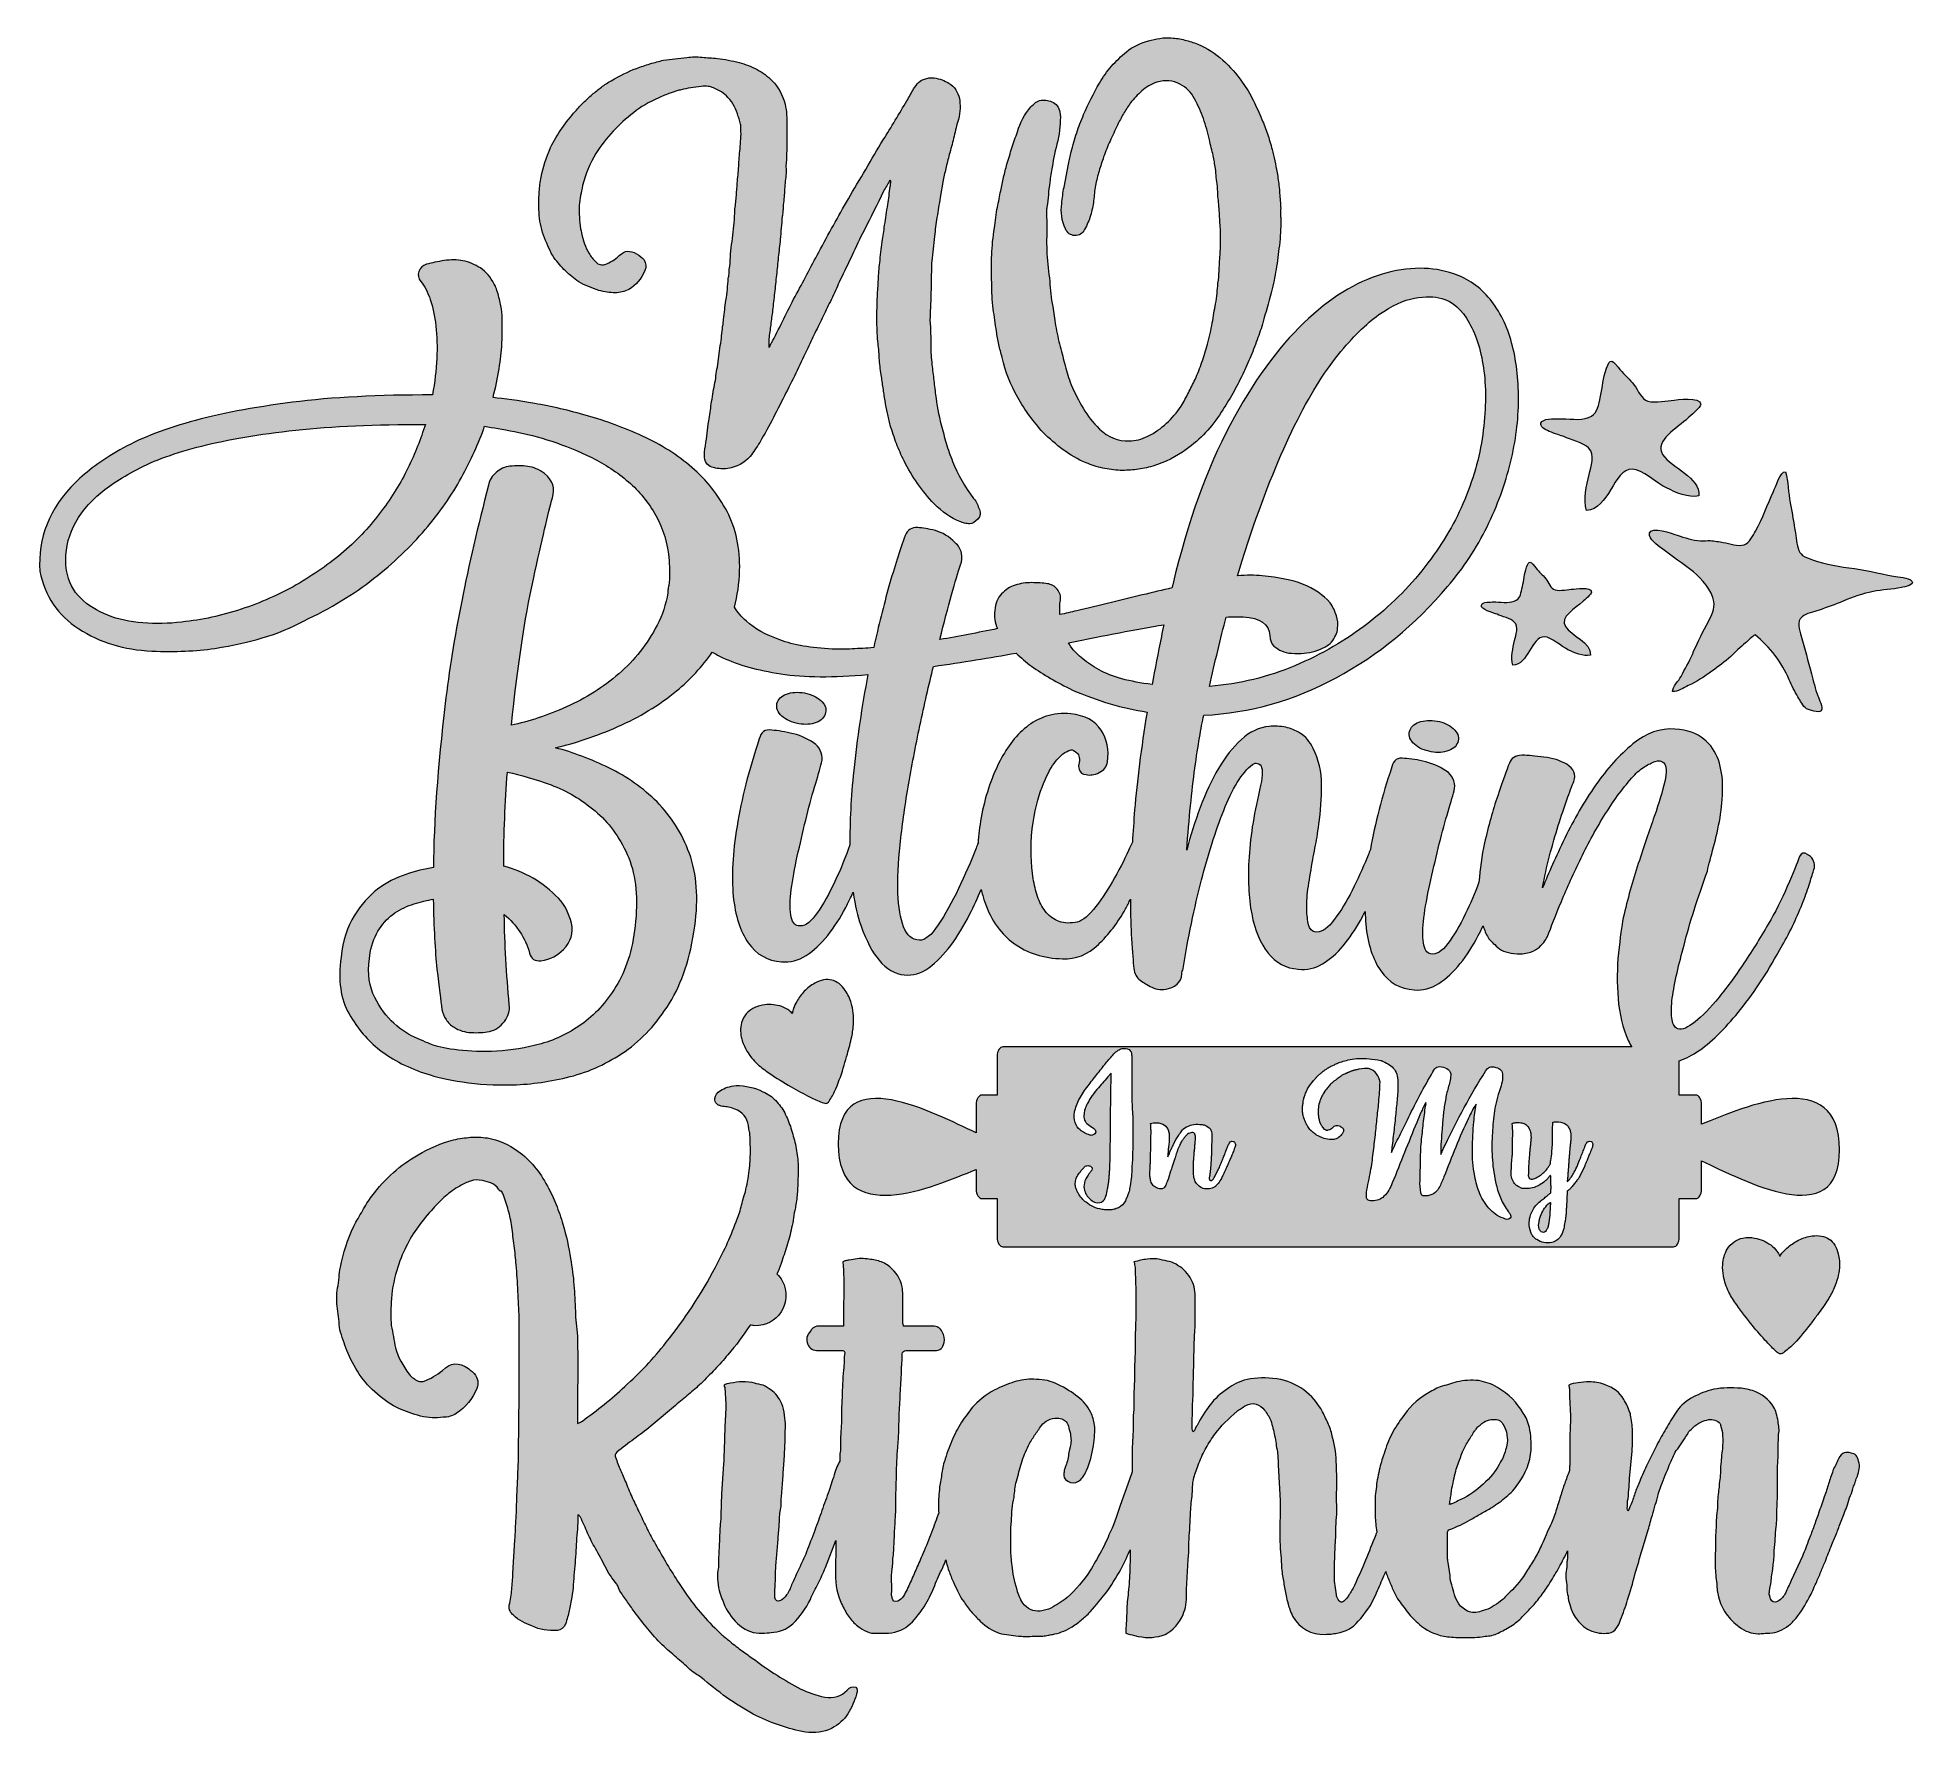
# Model space of a CAD drawing. Header units: inches. Extents: x 0.06 to 5.94, y -5.65 to -0.35.
import ezdxf

# ---------------------------------------------------------------- set-up
doc = ezdxf.new("R2010")
doc.units = ezdxf.units.IN
doc.header["$MEASUREMENT"] = 0
doc.layers.add('Layer 1', color=7, linetype='Continuous')

# ---------------------------------------------------------------- blocks, each defined once
blk = doc.blocks.new('block 2')
at = {"layer": 'Layer 1', "lineweight": 0}
for points, knots in [([(5.7617, -4.8024), (5.7643, -4.8103), (5.7649, -4.8181), (5.7636, -4.8259), (5.7623, -4.8337), (5.7604, -4.8415), (5.7578, -4.8494), (5.7551, -4.8546), (5.7532, -4.8598), (5.7519, -4.865), (5.7506, -4.8702), (5.7486, -4.8755), (5.746, -4.8806), (5.7434, -4.8911), (5.7402, -4.9009), (5.7363, -4.91), (5.7324, -4.9191), (5.7291, -4.9289), (5.7265, -4.9393), (5.7239, -4.9471), (5.7209, -4.9549), (5.7177, -4.9628), (5.7144, -4.9706), (5.7115, -4.9778), (5.7089, -4.9843), (5.7037, -4.9986), (5.6988, -5.012), (5.6942, -5.0243), (5.6897, -5.0367), (5.6841, -5.0495), (5.6776, -5.0625), (5.675, -5.0716), (5.6718, -5.0804), (5.6678, -5.0889), (5.6639, -5.0974), (5.6607, -5.1061), (5.6581, -5.1153), (5.6528, -5.1257), (5.648, -5.1368), (5.6434, -5.1485), (5.6388, -5.1602), (5.6339, -5.172), (5.6287, -5.1837), (5.6248, -5.1915), (5.6212, -5.1993), (5.618, -5.2071), (5.6147, -5.215), (5.6111, -5.2221), (5.6072, -5.2286), (5.5955, -5.2521), (5.5818, -5.2736), (5.5662, -5.2932), (5.5623, -5.2971), (5.5584, -5.3013), (5.5545, -5.3059), (5.5505, -5.3105), (5.5466, -5.314), (5.5427, -5.3166), (5.5245, -5.331), (5.5049, -5.3388), (5.4841, -5.3401), (5.4775, -5.3401), (5.4714, -5.3404), (5.4655, -5.3411), (5.4596, -5.3417), (5.4534, -5.342), (5.4469, -5.342), (5.4261, -5.342), (5.4065, -5.3349), (5.3883, -5.3205), (5.3726, -5.3088), (5.3589, -5.2951), (5.3472, -5.2795), (5.3355, -5.2626), (5.3277, -5.245), (5.3237, -5.2267), (5.3198, -5.2137), (5.3179, -5.2), (5.3179, -5.1856), (5.3153, -5.1674), (5.3136, -5.1492), (5.313, -5.1309), (5.3123, -5.1127), (5.3127, -5.0944), (5.314, -5.0761), (5.314, -5.0644), (5.314, -5.053), (5.314, -5.0419), (5.314, -5.0309), (5.3146, -5.0201), (5.3159, -5.0097), (5.3159, -4.9993), (5.3162, -4.9892), (5.3169, -4.9794), (5.3176, -4.9696), (5.3185, -4.9595), (5.3198, -4.9491), (5.3198, -4.9387), (5.3201, -4.9289), (5.3208, -4.9198), (5.3215, -4.9106), (5.3224, -4.9015), (5.3237, -4.8924), (5.325, -4.8872), (5.3257, -4.8806), (5.3257, -4.8728), (5.327, -4.8637), (5.328, -4.8549), (5.3286, -4.8464), (5.3293, -4.838), (5.3296, -4.8285), (5.3296, -4.8181), (5.3309, -4.809), (5.3319, -4.7998), (5.3326, -4.7907), (5.3332, -4.7816), (5.3342, -4.7725), (5.3355, -4.7633), (5.3368, -4.7464), (5.3368, -4.7295), (5.3355, -4.7125), (5.3355, -4.7125), (5.3296, -4.689), (5.3296, -4.689), (5.3296, -4.6865), (5.3283, -4.6839), (5.3257, -4.6812), (5.314, -4.6721), (5.3009, -4.6695), (5.2866, -4.6734), (5.2697, -4.6773), (5.2534, -4.6871), (5.2377, -4.7027), (5.2325, -4.7067), (5.2286, -4.7119), (5.226, -4.7184), (5.2195, -4.7275), (5.2136, -4.7363), (5.2084, -4.7448), (5.2032, -4.7533), (5.1973, -4.7614), (5.1908, -4.7692), (5.1869, -4.7757), (5.1833, -4.7829), (5.1801, -4.7907), (5.1768, -4.7985), (5.1732, -4.8064), (5.1693, -4.8142), (5.1654, -4.8246), (5.1611, -4.8354), (5.1566, -4.8464), (5.152, -4.8575), (5.1478, -4.8683), (5.1439, -4.8787), (5.1387, -4.8917), (5.1354, -4.9015), (5.1341, -4.908), (5.1315, -4.9185), (5.1285, -4.9289), (5.1253, -4.9393), (5.122, -4.9498), (5.1191, -4.9602), (5.1165, -4.9706), (5.1139, -4.9784), (5.1116, -4.9862), (5.1097, -4.994), (5.1077, -5.0019), (5.1054, -5.0097), (5.1028, -5.0175), (5.1028, -5.0175), (5.0852, -5.0761), (5.0852, -5.0761), (5.0826, -5.084), (5.08, -5.0931), (5.0774, -5.1035), (5.0748, -5.1127), (5.0722, -5.1215), (5.0696, -5.1299), (5.067, -5.1384), (5.0644, -5.1472), (5.0618, -5.1563), (5.0552, -5.1837), (5.0474, -5.2104), (5.0383, -5.2365), (5.0357, -5.2469), (5.0324, -5.2573), (5.0285, -5.2678), (5.0246, -5.2782), (5.0207, -5.2886), (5.0168, -5.299), (5.0142, -5.3069), (5.0103, -5.3147), (5.0051, -5.3225), (4.9985, -5.333), (4.9901, -5.3388), (4.9797, -5.3401), (4.9692, -5.3414), (4.9594, -5.3414), (4.9503, -5.3401), (4.9282, -5.3362), (4.9099, -5.3277), (4.8956, -5.3147), (4.8865, -5.3069), (4.8773, -5.2951), (4.8682, -5.2795), (4.8591, -5.2599), (4.8539, -5.2417), (4.8526, -5.2247), (4.85, -5.2169), (4.8487, -5.2091), (4.8487, -5.2013), (4.8487, -5.1935), (4.848, -5.185), (4.8467, -5.1759), (4.8454, -5.1654), (4.8454, -5.1557), (4.8467, -5.1465), (4.848, -5.1374), (4.8487, -5.1277), (4.8487, -5.1172), (4.85, -5.1133), (4.8506, -5.1091), (4.8506, -5.1045), (4.8506, -5.1), (4.8506, -5.0957), (4.8506, -5.0918), (4.8506, -5.0887), (4.8508, -5.0857), (4.8508, -5.0826), (4.8501, -5.0844), (4.8494, -5.0861), (4.8487, -5.0879), (4.8396, -5.1061), (4.8304, -5.1234), (4.8213, -5.1397), (4.8122, -5.156), (4.8024, -5.1726), (4.792, -5.1896), (4.7829, -5.2026), (4.7737, -5.2153), (4.7646, -5.2277), (4.7555, -5.2401), (4.7451, -5.2521), (4.7333, -5.2639), (4.7229, -5.2756), (4.7121, -5.2866), (4.7011, -5.2971), (4.69, -5.3075), (4.6773, -5.3166), (4.663, -5.3244), (4.6564, -5.3283), (4.6499, -5.332), (4.6434, -5.3352), (4.6369, -5.3385), (4.6304, -5.3414), (4.6239, -5.344), (4.6173, -5.3466), (4.6105, -5.3482), (4.6033, -5.3489), (4.5962, -5.3495), (4.5893, -5.3505), (4.5828, -5.3518), (4.5724, -5.3531), (4.5626, -5.3538), (4.5535, -5.3538), (4.5443, -5.3538), (4.5346, -5.3538), (4.5242, -5.3538), (4.5242, -5.3538), (4.5144, -5.3538), (4.5144, -5.3538), (4.5052, -5.3538), (4.4964, -5.3534), (4.488, -5.3528), (4.4795, -5.3521), (4.4714, -5.3511), (4.4635, -5.3499), (4.4335, -5.3433), (4.4081, -5.331), (4.3873, -5.3127), (4.3729, -5.301), (4.3606, -5.2883), (4.3502, -5.2746), (4.3397, -5.2609), (4.3293, -5.2469), (4.3189, -5.2325), (4.3123, -5.2221), (4.3068, -5.2111), (4.3023, -5.1993), (4.2977, -5.1876), (4.2928, -5.1759), (4.2876, -5.1641), (4.2855, -5.1586), (4.2838, -5.1531), (4.2819, -5.1475), (4.2792, -5.1537), (4.2766, -5.1599), (4.2739, -5.1661), (4.2661, -5.1844), (4.2583, -5.2026), (4.2505, -5.2208), (4.2361, -5.2521), (4.2179, -5.2795), (4.1957, -5.3029), (4.1788, -5.3238), (4.1566, -5.3362), (4.1292, -5.3401), (4.1227, -5.3414), (4.1165, -5.3424), (4.1107, -5.343), (4.1048, -5.3437), (4.0986, -5.344), (4.0921, -5.344), (4.0478, -5.3453), (4.0139, -5.3264), (3.9904, -5.2873), (3.9826, -5.2717), (3.9767, -5.2541), (3.9728, -5.2345), (3.9689, -5.2202), (3.966, -5.2062), (3.964, -5.1925), (3.9621, -5.1788), (3.9598, -5.1648), (3.9572, -5.1504), (3.9559, -5.1413), (3.9552, -5.1325), (3.9552, -5.124), (3.9552, -5.1156), (3.9546, -5.1068), (3.9533, -5.0977), (3.9507, -5.0677), (3.9497, -5.0387), (3.9504, -5.0107), (3.951, -4.9827), (3.9513, -4.9543), (3.9513, -4.9256), (3.9513, -4.9256), (3.9455, -4.8142), (3.9455, -4.8142), (3.9455, -4.8077), (3.9451, -4.8008), (3.9445, -4.7936), (3.9438, -4.7865), (3.9435, -4.7797), (3.9435, -4.7731), (3.9409, -4.764), (3.9393, -4.7555), (3.9386, -4.7477), (3.938, -4.7399), (3.9363, -4.7314), (3.9337, -4.7223), (3.9311, -4.7067), (3.9272, -4.691), (3.922, -4.6754), (3.9194, -4.6689), (3.9164, -4.663), (3.9132, -4.6578), (3.9099, -4.6526), (3.9064, -4.6474), (3.9025, -4.6421), (3.8959, -4.633), (3.8871, -4.6268), (3.8761, -4.6236), (3.865, -4.6203), (3.8542, -4.6219), (3.8438, -4.6284), (3.8386, -4.6311), (3.8337, -4.634), (3.8291, -4.6372), (3.8246, -4.6405), (3.8203, -4.6434), (3.8164, -4.646), (3.7891, -4.6695), (3.7662, -4.693), (3.748, -4.7164), (3.7376, -4.7308), (3.7281, -4.7454), (3.7197, -4.7604), (3.7112, -4.7754), (3.7037, -4.7914), (3.6972, -4.8083), (3.6906, -4.8253), (3.6854, -4.8403), (3.6815, -4.8533), (3.6789, -4.8637), (3.6776, -4.8735), (3.6776, -4.8826), (3.6776, -4.8917), (3.6769, -4.9015), (3.6757, -4.9119), (3.673, -4.9302), (3.6714, -4.9488), (3.6708, -4.9676), (3.6701, -4.9866), (3.6691, -5.0058), (3.6679, -5.0253), (3.6665, -5.0397), (3.6659, -5.0537), (3.6659, -5.0674), (3.6659, -5.081), (3.6652, -5.0951), (3.6639, -5.1094), (3.6639, -5.1094), (3.6581, -5.2032), (3.6581, -5.2032), (3.6581, -5.2032), (3.6581, -5.2267), (3.6581, -5.2267), (3.6581, -5.2502), (3.6535, -5.271), (3.6444, -5.2893), (3.6287, -5.3193), (3.6079, -5.3388), (3.5818, -5.3479), (3.5544, -5.3557), (3.5258, -5.3557), (3.4958, -5.3479), (3.4853, -5.3453), (3.4762, -5.3427), (3.4684, -5.3401), (3.4684, -5.3401), (3.4684, -5.3323), (3.4684, -5.3323), (3.4697, -5.3114), (3.4707, -5.2912), (3.4714, -5.2717), (3.472, -5.2521), (3.4736, -5.2325), (3.4762, -5.213), (3.4788, -5.1896), (3.4805, -5.1658), (3.4811, -5.1417), (3.4817, -5.1208), (3.4819, -5.1002), (3.482, -5.0798), (3.4741, -5.097), (3.4664, -5.1143), (3.4577, -5.1309), (3.444, -5.157), (3.4287, -5.1824), (3.4117, -5.2071), (3.3935, -5.2306), (3.3752, -5.2528), (3.357, -5.2736), (3.3479, -5.2827), (3.3384, -5.2915), (3.3286, -5.3), (3.3189, -5.3085), (3.3081, -5.316), (3.2964, -5.3225), (3.2768, -5.3342), (3.2579, -5.3414), (3.2397, -5.344), (3.2345, -5.3453), (3.2296, -5.3462), (3.225, -5.3469), (3.2205, -5.3476), (3.2149, -5.3486), (3.2084, -5.3499), (3.2084, -5.3499), (3.1752, -5.3499), (3.1752, -5.3499), (3.1674, -5.3511), (3.1598, -5.3515), (3.1527, -5.3508), (3.1455, -5.3502), (3.1387, -5.3499), (3.1322, -5.3499), (3.1217, -5.3486), (3.1116, -5.3472), (3.1019, -5.346), (3.0921, -5.3447), (3.082, -5.3427), (3.0716, -5.3401), (3.052, -5.3336), (3.0325, -5.3212), (3.0129, -5.3029), (3.0025, -5.2925), (2.993, -5.2824), (2.9846, -5.2726), (2.9761, -5.2629), (2.9679, -5.2521), (2.9601, -5.2404), (2.9536, -5.2313), (2.9484, -5.2225), (2.9445, -5.214), (2.9406, -5.2055), (2.936, -5.1961), (2.9308, -5.1856), (2.9256, -5.1739), (2.9207, -5.1619), (2.9161, -5.1495), (2.9116, -5.1371), (2.908, -5.1244), (2.9054, -5.1113), (2.9053, -5.1112), (2.9053, -5.1111), (2.9053, -5.111), (2.9021, -5.119), (2.8988, -5.1272), (2.8956, -5.1348), (2.8865, -5.1531), (2.878, -5.172), (2.8702, -5.1915), (2.8624, -5.2111), (2.8532, -5.23), (2.8428, -5.2482), (2.8272, -5.2743), (2.8109, -5.2951), (2.794, -5.3108), (2.777, -5.3277), (2.7542, -5.3375), (2.7255, -5.3401), (2.7255, -5.3401), (2.6884, -5.3401), (2.6884, -5.3401), (2.6779, -5.3414), (2.6679, -5.3398), (2.6581, -5.3352), (2.6483, -5.3306), (2.6388, -5.3251), (2.6297, -5.3186), (2.618, -5.3095), (2.6082, -5.299), (2.6004, -5.2873), (2.5926, -5.2756), (2.5854, -5.2626), (2.5789, -5.2482), (2.5659, -5.2208), (2.5594, -5.1896), (2.5594, -5.1544), (2.5594, -5.1387), (2.5597, -5.1234), (2.5603, -5.1084), (2.561, -5.0934), (2.5613, -5.0781), (2.5613, -5.0625), (2.5613, -5.0584), (2.5613, -5.0543), (2.5613, -5.0502), (2.5613, -5.0502), (2.5281, -5.1348), (2.5281, -5.1348), (2.5215, -5.1518), (2.514, -5.1684), (2.5056, -5.1847), (2.4971, -5.201), (2.489, -5.2176), (2.4811, -5.2345), (2.4668, -5.2645), (2.4485, -5.2899), (2.4264, -5.3108), (2.4055, -5.329), (2.3827, -5.3381), (2.358, -5.3381), (2.3514, -5.3394), (2.3417, -5.3401), (2.3286, -5.3401), (2.3052, -5.3414), (2.2824, -5.3336), (2.2602, -5.3166), (2.2407, -5.2984), (2.225, -5.2782), (2.2133, -5.256), (2.2107, -5.2482), (2.2077, -5.2404), (2.2045, -5.2325), (2.2013, -5.2247), (2.1983, -5.2163), (2.1957, -5.2071), (2.1931, -5.1954), (2.1915, -5.1834), (2.1908, -5.171), (2.1902, -5.1586), (2.1911, -5.1465), (2.1937, -5.1348), (2.1937, -5.1348), (2.1937, -5.1016), (2.1937, -5.1016), (2.1951, -5.0833), (2.196, -5.0651), (2.1967, -5.0468), (2.1974, -5.0286), (2.1983, -5.0104), (2.1996, -4.9921), (2.2009, -4.9778), (2.2016, -4.9631), (2.2016, -4.9481), (2.2016, -4.9331), (2.2022, -4.9185), (2.2035, -4.9041), (2.2035, -4.9041), (2.2094, -4.8103), (2.2094, -4.8103), (2.2107, -4.7855), (2.2116, -4.7607), (2.2123, -4.736), (2.213, -4.7112), (2.2139, -4.6865), (2.2153, -4.6617), (2.2165, -4.6474), (2.2169, -4.6327), (2.2162, -4.6177), (2.2156, -4.6027), (2.2146, -4.5874), (2.2133, -4.5717), (2.212, -4.5705), (2.2113, -4.5678), (2.2113, -4.5639), (2.2165, -4.5613), (2.2198, -4.56), (2.2211, -4.56), (2.2341, -4.5574), (2.2468, -4.5555), (2.2592, -4.5542), (2.2716, -4.5529), (2.285, -4.5535), (2.2993, -4.5561), (2.3084, -4.5587), (2.3176, -4.561), (2.3267, -4.5629), (2.3358, -4.5649), (2.3443, -4.5692), (2.3521, -4.5757), (2.3678, -4.5848), (2.3795, -4.5978), (2.3873, -4.6148), (2.3938, -4.6252), (2.3977, -4.6366), (2.399, -4.649), (2.4003, -4.6614), (2.4016, -4.6734), (2.4029, -4.6851), (2.4029, -4.7047), (2.4026, -4.7242), (2.402, -4.7438), (2.4013, -4.7633), (2.4003, -4.7829), (2.399, -4.8024), (2.3977, -4.8207), (2.3964, -4.8386), (2.3951, -4.8562), (2.3938, -4.8738), (2.3925, -4.8917), (2.3912, -4.91), (2.3899, -4.9165), (2.3893, -4.9224), (2.3893, -4.9276), (2.3893, -4.9328), (2.3893, -4.938), (2.3893, -4.9432), (2.3866, -4.9576), (2.385, -4.9722), (2.3844, -4.9872), (2.3837, -5.0022), (2.3827, -5.0169), (2.3814, -5.0312), (2.3801, -5.0468), (2.3788, -5.0628), (2.3775, -5.0791), (2.3762, -5.0954), (2.3749, -5.1113), (2.3736, -5.127), (2.3723, -5.14), (2.3717, -5.1531), (2.3717, -5.1661), (2.3717, -5.1791), (2.371, -5.1922), (2.3697, -5.2052), (2.3697, -5.2052), (2.3697, -5.2286), (2.3697, -5.2286), (2.3723, -5.2391), (2.3782, -5.2423), (2.3873, -5.2384), (2.3938, -5.2358), (2.4003, -5.23), (2.4068, -5.2208), (2.4134, -5.2104), (2.4186, -5.2), (2.4225, -5.1896), (2.4303, -5.1713), (2.4381, -5.154), (2.446, -5.1377), (2.4538, -5.1215), (2.4616, -5.1042), (2.4694, -5.0859), (2.4733, -5.0755), (2.4775, -5.0644), (2.4821, -5.0527), (2.4867, -5.041), (2.4909, -5.0299), (2.4948, -5.0195), (2.5026, -4.9986), (2.5101, -4.9778), (2.5173, -4.9569), (2.5245, -4.9361), (2.532, -4.9152), (2.5398, -4.8943), (2.5424, -4.8852), (2.5453, -4.8761), (2.5486, -4.867), (2.5518, -4.8579), (2.5548, -4.8481), (2.5574, -4.8376), (2.56, -4.8298), (2.5633, -4.822), (2.5672, -4.8142), (2.5691, -4.8103), (2.5711, -4.8064), (2.573, -4.8024), (2.573, -4.7979), (2.573, -4.7933), (2.573, -4.7888), (2.573, -4.7823), (2.5737, -4.7757), (2.575, -4.7692), (2.575, -4.7549), (2.5753, -4.7399), (2.576, -4.7242), (2.5766, -4.7086), (2.5776, -4.6936), (2.5789, -4.6793), (2.5789, -4.6663), (2.5789, -4.6536), (2.5789, -4.6411), (2.5789, -4.6288), (2.5795, -4.6161), (2.5809, -4.603), (2.5809, -4.5887), (2.5812, -4.5744), (2.5818, -4.56), (2.5825, -4.5457), (2.5834, -4.5314), (2.5848, -4.517), (2.5861, -4.5079), (2.5867, -4.4988), (2.5867, -4.4896), (2.5867, -4.4805), (2.5874, -4.4714), (2.5887, -4.4623), (2.5887, -4.4584), (2.5867, -4.4564), (2.5828, -4.4564), (2.5828, -4.4564), (2.575, -4.4564), (2.575, -4.4564), (2.575, -4.4564), (2.5066, -4.4564), (2.5066, -4.4564), (2.4896, -4.4564), (2.4786, -4.4499), (2.4733, -4.4368), (2.4668, -4.4212), (2.4694, -4.4075), (2.4811, -4.3958), (2.4825, -4.3945), (2.4831, -4.3935), (2.4831, -4.3929), (2.4831, -4.3922), (2.4838, -4.3912), (2.4851, -4.3899), (2.4916, -4.3821), (2.4994, -4.3789), (2.5085, -4.3801), (2.5085, -4.3801), (2.573, -4.3801), (2.573, -4.3801), (2.573, -4.3801), (2.5848, -4.3801), (2.5848, -4.3801), (2.5848, -4.3463), (2.5851, -4.3127), (2.5857, -4.2795), (2.5864, -4.2462), (2.5854, -4.2127), (2.5828, -4.1788), (2.5854, -4.1762), (2.5883, -4.1749), (2.5916, -4.1749), (2.5948, -4.1749), (2.5984, -4.1742), (2.6024, -4.1729), (2.6115, -4.1716), (2.62, -4.1703), (2.6278, -4.169), (2.6356, -4.1677), (2.6441, -4.1677), (2.6532, -4.169), (2.6675, -4.1703), (2.6812, -4.1726), (2.6942, -4.1758), (2.7073, -4.1791), (2.719, -4.1853), (2.7294, -4.1944), (2.7503, -4.2114), (2.7633, -4.2322), (2.7685, -4.257), (2.7698, -4.2648), (2.7705, -4.2726), (2.7705, -4.2804), (2.7705, -4.2883), (2.7705, -4.2961), (2.7705, -4.3039), (2.7705, -4.3039), (2.7705, -4.3684), (2.7705, -4.3684), (2.7705, -4.371), (2.7708, -4.373), (2.7715, -4.3743), (2.7721, -4.3756), (2.7725, -4.3776), (2.7725, -4.3801), (2.7725, -4.3801), (2.7842, -4.3801), (2.7842, -4.3801), (2.7842, -4.3801), (2.8643, -4.3801), (2.8643, -4.3801), (2.8774, -4.3789), (2.8871, -4.3847), (2.8937, -4.3977), (2.9002, -4.4082), (2.9021, -4.4192), (2.8995, -4.431), (2.8969, -4.4479), (2.8871, -4.4564), (2.8702, -4.4564), (2.8702, -4.4564), (2.7803, -4.4564), (2.7803, -4.4564), (2.7737, -4.4564), (2.7698, -4.4597), (2.7685, -4.4662), (2.7685, -4.4766), (2.7682, -4.4861), (2.7676, -4.4945), (2.7669, -4.503), (2.7666, -4.5124), (2.7666, -4.5229), (2.7653, -4.545), (2.764, -4.5678), (2.7627, -4.5913), (2.7614, -4.6148), (2.76, -4.6376), (2.7588, -4.6597), (2.7588, -4.6767), (2.7584, -4.6933), (2.7578, -4.7096), (2.7571, -4.7259), (2.7561, -4.7425), (2.7549, -4.7594), (2.7535, -4.7738), (2.7526, -4.7881), (2.7519, -4.8024), (2.7513, -4.8168), (2.7509, -4.8311), (2.7509, -4.8455), (2.7509, -4.8455), (2.7509, -4.8513), (2.7509, -4.8513), (2.7496, -4.8735), (2.749, -4.896), (2.749, -4.9188), (2.749, -4.9416), (2.7483, -4.9641), (2.747, -4.9862), (2.7457, -5.0045), (2.7448, -5.0227), (2.7441, -5.041), (2.7434, -5.0592), (2.7425, -5.0775), (2.7412, -5.0957), (2.7399, -5.1035), (2.7392, -5.111), (2.7392, -5.1182), (2.7392, -5.1254), (2.7385, -5.1322), (2.7373, -5.1387), (2.7346, -5.1531), (2.734, -5.1664), (2.7353, -5.1788), (2.7366, -5.1912), (2.7366, -5.2046), (2.7353, -5.2189), (2.7353, -5.2215), (2.7356, -5.2234), (2.7363, -5.2247), (2.7369, -5.2261), (2.7373, -5.228), (2.7373, -5.2306), (2.7385, -5.2397), (2.7444, -5.243), (2.7549, -5.2404), (2.7614, -5.2365), (2.7672, -5.2313), (2.7725, -5.2247), (2.7803, -5.2104), (2.7874, -5.1961), (2.794, -5.1817), (2.8005, -5.1674), (2.807, -5.1527), (2.8135, -5.1377), (2.82, -5.1228), (2.8265, -5.1074), (2.8331, -5.0918), (2.8435, -5.0683), (2.8526, -5.0462), (2.8604, -5.0253), (2.8682, -5.0045), (2.8757, -4.984), (2.8829, -4.9639), (2.8823, -4.9578), (2.8819, -4.9507), (2.8819, -4.9413), (2.8819, -4.9334), (2.8823, -4.9243), (2.8829, -4.9139), (2.8836, -4.9035), (2.8846, -4.893), (2.8858, -4.8826), (2.8885, -4.8683), (2.8907, -4.8536), (2.8927, -4.8386), (2.8946, -4.8236), (2.8982, -4.809), (2.9034, -4.7946), (2.9099, -4.7725), (2.9178, -4.7513), (2.9269, -4.7311), (2.936, -4.7109), (2.9464, -4.6917), (2.9582, -4.6734), (2.9647, -4.6656), (2.9705, -4.6578), (2.9758, -4.6499), (2.981, -4.6421), (2.9868, -4.635), (2.9934, -4.6284), (3.0155, -4.605), (3.0396, -4.5874), (3.0657, -4.5757), (3.0865, -4.5652), (3.1068, -4.5574), (3.1263, -4.5522), (3.1367, -4.5496), (3.1471, -4.5476), (3.1576, -4.5463), (3.168, -4.545), (3.1784, -4.545), (3.1889, -4.5463), (3.2123, -4.5463), (3.2345, -4.5516), (3.2553, -4.562), (3.2801, -4.5737), (3.3009, -4.5867), (3.3179, -4.6011), (3.327, -4.6076), (3.3348, -4.6148), (3.3414, -4.6226), (3.3479, -4.6304), (3.3537, -4.6395), (3.359, -4.6499), (3.3642, -4.6617), (3.3681, -4.6747), (3.3707, -4.689), (3.372, -4.7086), (3.3707, -4.7301), (3.3668, -4.7536), (3.3629, -4.7809), (3.3557, -4.807), (3.3453, -4.8318), (3.3387, -4.8474), (3.3303, -4.8585), (3.3199, -4.865), (3.3094, -4.8715), (3.2984, -4.8715), (3.2866, -4.865), (3.2762, -4.8585), (3.2723, -4.85), (3.2749, -4.8396), (3.2749, -4.8357), (3.2755, -4.8318), (3.2768, -4.8279), (3.2781, -4.824), (3.2794, -4.82), (3.2807, -4.8161), (3.2834, -4.8096), (3.2853, -4.8028), (3.2866, -4.7956), (3.2879, -4.7884), (3.2892, -4.7816), (3.2905, -4.7751), (3.2931, -4.7621), (3.2951, -4.7529), (3.2964, -4.7477), (3.2977, -4.7347), (3.2964, -4.721), (3.2925, -4.7067), (3.2899, -4.6962), (3.2873, -4.6884), (3.2847, -4.6832), (3.2781, -4.6728), (3.2677, -4.6675), (3.2534, -4.6675), (3.2325, -4.6675), (3.2162, -4.6754), (3.2045, -4.691), (3.1967, -4.7015), (3.1895, -4.7115), (3.183, -4.7213), (3.1765, -4.7311), (3.17, -4.7418), (3.1634, -4.7536), (3.1595, -4.7627), (3.1556, -4.7715), (3.1517, -4.78), (3.1478, -4.7884), (3.1445, -4.7979), (3.1419, -4.8083), (3.1393, -4.8174), (3.1367, -4.8266), (3.1341, -4.8357), (3.1315, -4.8448), (3.1289, -4.8546), (3.1263, -4.865), (3.1237, -4.8728), (3.1221, -4.881), (3.1214, -4.8894), (3.1207, -4.8979), (3.1198, -4.9067), (3.1185, -4.9158), (3.1133, -4.938), (3.1107, -4.9634), (3.1107, -4.9921), (3.1094, -4.9986), (3.1087, -5.0055), (3.1087, -5.0126), (3.1087, -5.0198), (3.1087, -5.0266), (3.1087, -5.0331), (3.1087, -5.0331), (3.1087, -5.0761), (3.1087, -5.0761), (3.1087, -5.0853), (3.109, -5.0941), (3.1097, -5.1025), (3.1103, -5.111), (3.1113, -5.1198), (3.1126, -5.1289), (3.1139, -5.1511), (3.1191, -5.1765), (3.1283, -5.2052), (3.1322, -5.2196), (3.138, -5.2332), (3.1459, -5.2462), (3.1602, -5.2645), (3.1784, -5.273), (3.2006, -5.2717), (3.2071, -5.2704), (3.213, -5.2691), (3.2182, -5.2678), (3.2234, -5.2665), (3.2286, -5.2645), (3.2338, -5.2619), (3.2429, -5.2567), (3.2517, -5.2515), (3.2602, -5.2462), (3.2687, -5.2411), (3.2768, -5.2352), (3.2847, -5.2286), (3.312, -5.2039), (3.3361, -5.1759), (3.357, -5.1446), (3.3674, -5.1263), (3.3778, -5.1081), (3.3883, -5.0898), (3.3987, -5.0716), (3.4078, -5.0527), (3.4157, -5.0331), (3.4287, -5.0058), (3.4404, -4.9752), (3.4508, -4.9413), (3.4508, -4.9413), (3.4802, -4.8591), (3.4802, -4.8591), (3.4802, -4.8591), (3.488, -4.8357), (3.488, -4.8357), (3.488, -4.8357), (3.488, -4.7614), (3.488, -4.7614), (3.4893, -4.7445), (3.4902, -4.7275), (3.4909, -4.7106), (3.4915, -4.6936), (3.4919, -4.6767), (3.4919, -4.6597), (3.4932, -4.6467), (3.4938, -4.634), (3.4938, -4.6216), (3.4938, -4.6092), (3.4938, -4.5965), (3.4938, -4.5835), (3.4951, -4.5626), (3.4958, -4.5421), (3.4958, -4.5219), (3.4958, -4.5017), (3.4964, -4.4805), (3.4978, -4.4584), (3.4978, -4.4584), (3.4978, -4.3997), (3.4978, -4.3997), (3.499, -4.3789), (3.4997, -4.3586), (3.4997, -4.3391), (3.4997, -4.3195), (3.4997, -4.2994), (3.4997, -4.2785), (3.4997, -4.2642), (3.4994, -4.2505), (3.4987, -4.2374), (3.4981, -4.2244), (3.4978, -4.2107), (3.4978, -4.1964), (3.4964, -4.1938), (3.4958, -4.1908), (3.4958, -4.1876), (3.4958, -4.1843), (3.4951, -4.1814), (3.4938, -4.1788), (3.5082, -4.1749), (3.5219, -4.1719), (3.5349, -4.17), (3.5479, -4.168), (3.5616, -4.1684), (3.576, -4.171), (3.5864, -4.1736), (3.5961, -4.1758), (3.6053, -4.1778), (3.6144, -4.1797), (3.6235, -4.184), (3.6327, -4.1905), (3.6496, -4.1996), (3.6633, -4.2146), (3.6737, -4.2355), (3.6789, -4.2446), (3.6822, -4.254), (3.6835, -4.2638), (3.6848, -4.2736), (3.6854, -4.2837), (3.6854, -4.2941), (3.6854, -4.2941), (3.6854, -4.3762), (3.6854, -4.3762), (3.6841, -4.3971), (3.6832, -4.4176), (3.6825, -4.4378), (3.6818, -4.458), (3.6815, -4.4792), (3.6815, -4.5014), (3.6802, -4.5209), (3.6796, -4.5408), (3.6796, -4.561), (3.6796, -4.5812), (3.6789, -4.6017), (3.6776, -4.6226), (3.6776, -4.6343), (3.6773, -4.6464), (3.6766, -4.6588), (3.676, -4.6711), (3.6757, -4.6839), (3.6757, -4.6969), (3.6757, -4.7034), (3.6769, -4.708), (3.6796, -4.7106), (3.6822, -4.708), (3.6841, -4.7047), (3.6854, -4.7008), (3.6867, -4.6969), (3.6887, -4.6936), (3.6913, -4.691), (3.703, -4.6675), (3.7164, -4.646), (3.7314, -4.6265), (3.7463, -4.6069), (3.7649, -4.59), (3.7871, -4.5757), (3.804, -4.5626), (3.8242, -4.5529), (3.8477, -4.5463), (3.8764, -4.5411), (3.9077, -4.5405), (3.9415, -4.5444), (4.0054, -4.5561), (4.053, -4.5907), (4.0843, -4.648), (4.0908, -4.661), (4.097, -4.6741), (4.1029, -4.6871), (4.1087, -4.7001), (4.1129, -4.7138), (4.1156, -4.7282), (4.1234, -4.7555), (4.1273, -4.7842), (4.1273, -4.8142), (4.1273, -4.8233), (4.1276, -4.8324), (4.1283, -4.8415), (4.1289, -4.8507), (4.1292, -4.8605), (4.1292, -4.8709), (4.1292, -4.8774), (4.1289, -4.8846), (4.1283, -4.8924), (4.1276, -4.9002), (4.1273, -4.908), (4.1273, -4.9158), (4.1273, -4.9224), (4.1276, -4.9292), (4.1283, -4.9364), (4.1289, -4.9435), (4.1292, -4.9504), (4.1292, -4.9569), (4.1279, -4.9713), (4.1269, -4.9849), (4.1263, -4.998), (4.1256, -5.011), (4.1253, -5.0247), (4.1253, -5.039), (4.1253, -5.039), (4.1253, -5.041), (4.1253, -5.041), (4.124, -5.0618), (4.123, -5.082), (4.1224, -5.1016), (4.1217, -5.1211), (4.1214, -5.1413), (4.1214, -5.1622), (4.1214, -5.1726), (4.1221, -5.1824), (4.1234, -5.1915), (4.1247, -5.2006), (4.126, -5.2104), (4.1273, -5.2208), (4.1273, -5.2247), (4.1286, -5.228), (4.1312, -5.2306), (4.1364, -5.245), (4.1442, -5.2469), (4.1547, -5.2365), (4.1612, -5.23), (4.1651, -5.2247), (4.1664, -5.2208), (4.1703, -5.2156), (4.1735, -5.2107), (4.1762, -5.2062), (4.1788, -5.2016), (4.1814, -5.1967), (4.184, -5.1915), (4.1957, -5.1654), (4.2071, -5.139), (4.2182, -5.1123), (4.2293, -5.0856), (4.24, -5.0592), (4.2505, -5.0331), (4.2515, -5.0301), (4.2527, -5.0271), (4.2537, -5.024), (4.2526, -5.0153), (4.2512, -5.0066), (4.2504, -4.998), (4.2492, -4.9823), (4.2485, -4.966), (4.2485, -4.9491), (4.2485, -4.94), (4.2485, -4.9312), (4.2485, -4.9227), (4.2485, -4.9142), (4.2492, -4.9054), (4.2504, -4.8963), (4.2518, -4.8859), (4.2531, -4.8761), (4.2544, -4.867), (4.2557, -4.8579), (4.2576, -4.8481), (4.2602, -4.8376), (4.2641, -4.8181), (4.2687, -4.8012), (4.2739, -4.7868), (4.2804, -4.7647), (4.2883, -4.7438), (4.2974, -4.7242), (4.3065, -4.7047), (4.3182, -4.6858), (4.3326, -4.6675), (4.3521, -4.6363), (4.3782, -4.6108), (4.4108, -4.5913), (4.4173, -4.5874), (4.4241, -4.5835), (4.4313, -4.5796), (4.4384, -4.5757), (4.4453, -4.5724), (4.4518, -4.5698), (4.4609, -4.5672), (4.4697, -4.5646), (4.4782, -4.562), (4.4867, -4.5594), (4.4955, -4.5568), (4.5046, -4.5542), (4.515, -4.5516), (4.5261, -4.5499), (4.5378, -4.5493), (4.5496, -4.5486), (4.5613, -4.549), (4.573, -4.5502), (4.5835, -4.5529), (4.5932, -4.5555), (4.6024, -4.5581), (4.6115, -4.5607), (4.6212, -4.5652), (4.6317, -4.5717), (4.6669, -4.5926), (4.6936, -4.6193), (4.7118, -4.6519), (4.7209, -4.6636), (4.7275, -4.6786), (4.7314, -4.6969), (4.734, -4.7086), (4.7356, -4.7203), (4.7363, -4.7321), (4.7369, -4.7438), (4.7373, -4.7555), (4.7373, -4.7673), (4.7333, -4.8064), (4.7197, -4.8415), (4.6962, -4.8728), (4.6858, -4.8885), (4.6734, -4.9022), (4.6591, -4.9139), (4.6447, -4.9256), (4.6297, -4.9367), (4.6141, -4.9471), (4.6024, -4.9537), (4.5909, -4.9602), (4.5799, -4.9667), (4.5688, -4.9732), (4.5574, -4.9797), (4.5457, -4.9862), (4.5274, -4.9967), (4.5052, -5.0071), (4.4792, -5.0175), (4.4766, -5.0201), (4.4753, -5.0221), (4.4753, -5.0234), (4.4753, -5.0234), (4.4753, -5.0859), (4.4753, -5.0859), (4.4753, -5.0925), (4.4753, -5.0983), (4.4753, -5.1035), (4.4753, -5.1088), (4.4759, -5.114), (4.4772, -5.1192), (4.4772, -5.1192), (4.4831, -5.1602), (4.4831, -5.1602), (4.4831, -5.1707), (4.485, -5.1804), (4.489, -5.1896), (4.4916, -5.2), (4.4942, -5.2101), (4.4968, -5.2199), (4.4994, -5.2296), (4.5039, -5.2391), (4.5105, -5.2482), (4.517, -5.2586), (4.5281, -5.2671), (4.5437, -5.2736), (4.5567, -5.2775), (4.5711, -5.2762), (4.5867, -5.2697), (4.5971, -5.2671), (4.6066, -5.2632), (4.6151, -5.258), (4.6235, -5.2528), (4.6323, -5.2469), (4.6415, -5.2404), (4.6467, -5.2365), (4.6515, -5.2319), (4.6561, -5.2267), (4.6607, -5.2215), (4.6656, -5.2163), (4.6708, -5.2111), (4.6903, -5.1941), (4.7086, -5.1713), (4.7255, -5.1426), (4.7346, -5.1296), (4.7428, -5.1166), (4.75, -5.1035), (4.7571, -5.0905), (4.764, -5.0768), (4.7705, -5.0625), (4.7757, -5.0521), (4.7803, -5.0419), (4.7842, -5.0322), (4.7881, -5.0224), (4.7926, -5.0123), (4.7979, -5.0019), (4.8044, -4.9875), (4.8099, -4.9729), (4.8145, -4.9579), (4.819, -4.9429), (4.8239, -4.9276), (4.8291, -4.9119), (4.8331, -4.8976), (4.8373, -4.8842), (4.8419, -4.8719), (4.8464, -4.8595), (4.8513, -4.8461), (4.8565, -4.8318), (4.8567, -4.8313), (4.8569, -4.8307), (4.8571, -4.8302), (4.8573, -4.8249), (4.8572, -4.8195), (4.8575, -4.8142), (4.8581, -4.7998), (4.8584, -4.7855), (4.8584, -4.7712), (4.8584, -4.7712), (4.8584, -4.7223), (4.8584, -4.7223), (4.8584, -4.7119), (4.8587, -4.7008), (4.8594, -4.689), (4.8601, -4.6773), (4.8604, -4.6663), (4.8604, -4.6558), (4.8591, -4.6415), (4.8581, -4.6278), (4.8575, -4.6148), (4.8568, -4.6017), (4.8565, -4.5887), (4.8565, -4.5757), (4.8565, -4.5731), (4.8562, -4.5711), (4.8555, -4.5698), (4.8548, -4.5685), (4.8545, -4.5665), (4.8545, -4.5639), (4.8728, -4.5574), (4.8943, -4.5542), (4.9191, -4.5542), (4.9269, -4.5542), (4.9347, -4.5548), (4.9425, -4.5561), (4.9503, -4.5574), (4.9581, -4.5594), (4.966, -4.562), (4.9946, -4.5724), (5.0149, -4.5881), (5.0266, -4.6089), (5.0305, -4.6154), (5.0341, -4.6219), (5.0373, -4.6284), (5.0406, -4.635), (5.0435, -4.6421), (5.0461, -4.6499), (5.0474, -4.6513), (5.0481, -4.6539), (5.0481, -4.6578), (5.0494, -4.6656), (5.0507, -4.6737), (5.052, -4.6822), (5.0533, -4.6907), (5.0539, -4.6988), (5.0539, -4.7067), (5.0539, -4.7197), (5.0539, -4.7324), (5.0539, -4.7448), (5.0539, -4.7572), (5.0533, -4.7692), (5.052, -4.7809), (5.052, -4.7809), (5.0461, -4.8455), (5.0461, -4.8455), (5.0448, -4.8585), (5.0438, -4.8709), (5.0432, -4.8826), (5.0425, -4.8943), (5.0416, -4.9067), (5.0403, -4.9198), (5.0389, -4.9237), (5.0383, -4.9279), (5.0383, -4.9325), (5.0383, -4.937), (5.0383, -4.9413), (5.0383, -4.9452), (5.037, -4.9478), (5.0376, -4.9523), (5.0403, -4.9588), (5.0429, -4.951), (5.0455, -4.9452), (5.0481, -4.9413), (5.0533, -4.9282), (5.0579, -4.9155), (5.0618, -4.9031), (5.0657, -4.8908), (5.0709, -4.878), (5.0774, -4.865), (5.08, -4.8559), (5.0836, -4.8468), (5.0882, -4.8376), (5.0927, -4.8285), (5.097, -4.8194), (5.1009, -4.8103), (5.1009, -4.8103), (5.1302, -4.7516), (5.1302, -4.7516), (5.1393, -4.7347), (5.1488, -4.7177), (5.1585, -4.7008), (5.1683, -4.6839), (5.1784, -4.6675), (5.1889, -4.6519), (5.1993, -4.6337), (5.2156, -4.618), (5.2377, -4.605), (5.256, -4.5946), (5.2762, -4.5861), (5.2983, -4.5796), (5.3257, -4.5731), (5.3537, -4.5711), (5.3824, -4.5737), (5.3902, -4.5737), (5.398, -4.5744), (5.4059, -4.5757), (5.4137, -4.577), (5.4215, -4.5789), (5.4293, -4.5815), (5.4593, -4.592), (5.4814, -4.6089), (5.4958, -4.6324), (5.5023, -4.6441), (5.5069, -4.6591), (5.5095, -4.6773), (5.5108, -4.6839), (5.5117, -4.6907), (5.5124, -4.6978), (5.5131, -4.705), (5.5127, -4.7119), (5.5114, -4.7184), (5.5114, -4.7249), (5.5111, -4.7318), (5.5105, -4.7389), (5.5098, -4.7461), (5.5095, -4.7529), (5.5095, -4.7594), (5.5095, -4.7699), (5.5095, -4.7806), (5.5095, -4.7917), (5.5095, -4.8028), (5.5088, -4.8142), (5.5075, -4.8259), (5.5075, -4.8259), (5.5075, -4.8611), (5.5075, -4.8611), (5.5075, -4.8767), (5.5075, -4.8927), (5.5075, -4.909), (5.5075, -4.9253), (5.5069, -4.9413), (5.5056, -4.9569), (5.5056, -4.9647), (5.5056, -4.9729), (5.5056, -4.9813), (5.5056, -4.9898), (5.5049, -4.9986), (5.5036, -5.0077), (5.5023, -5.0208), (5.5013, -5.0331), (5.5007, -5.0449), (5.5, -5.0566), (5.499, -5.069), (5.4978, -5.082), (5.4978, -5.082), (5.4978, -5.1016), (5.4978, -5.1016), (5.4964, -5.1094), (5.4955, -5.1172), (5.4948, -5.125), (5.4941, -5.1328), (5.4932, -5.14), (5.4919, -5.1465), (5.4906, -5.1544), (5.4896, -5.1619), (5.4889, -5.169), (5.4883, -5.1762), (5.4873, -5.1837), (5.486, -5.1915), (5.4847, -5.1967), (5.4837, -5.2013), (5.4831, -5.2052), (5.4824, -5.2091), (5.4821, -5.2137), (5.4821, -5.2189), (5.4834, -5.2215), (5.4841, -5.2238), (5.4841, -5.2257), (5.4841, -5.2277), (5.4847, -5.23), (5.486, -5.2325), (5.4899, -5.243), (5.4978, -5.2456), (5.5095, -5.2404), (5.5199, -5.2339), (5.5277, -5.2254), (5.5329, -5.215), (5.5355, -5.2085), (5.5385, -5.2019), (5.5417, -5.1954), (5.545, -5.1889), (5.5479, -5.1824), (5.5505, -5.1759), (5.5505, -5.1759), (5.5857, -5.0996), (5.5857, -5.0996), (5.5896, -5.0905), (5.5932, -5.0817), (5.5965, -5.0732), (5.5997, -5.0648), (5.6033, -5.0553), (5.6072, -5.0449), (5.6124, -5.0319), (5.6173, -5.0188), (5.6219, -5.0058), (5.6264, -4.9928), (5.6313, -4.9791), (5.6366, -4.9647), (5.6392, -4.9569), (5.6421, -4.9488), (5.6454, -4.9403), (5.6486, -4.9318), (5.6515, -4.923), (5.6542, -4.9139), (5.6593, -4.8996), (5.6639, -4.8859), (5.6678, -4.8728), (5.6718, -4.8598), (5.6763, -4.8461), (5.6815, -4.8318), (5.6841, -4.8253), (5.6871, -4.8191), (5.6903, -4.8132), (5.6936, -4.8073), (5.6965, -4.8012), (5.6991, -4.7946), (5.7043, -4.7842), (5.7102, -4.778), (5.7167, -4.7761), (5.7232, -4.7741), (5.7304, -4.7744), (5.7382, -4.777), (5.7512, -4.7783), (5.7591, -4.7868), (5.7617, -4.8024)], [0, 0, 0, 0, 1, 1, 1, 2, 2, 2, 3, 3, 3, 4, 4, 4, 5, 5, 5, 6, 6, 6, 7, 7, 7, 8, 8, 8, 9, 9, 9, 10, 10, 10, 11, 11, 11, 12, 12, 12, 13, 13, 13, 14, 14, 14, 15, 15, 15, 16, 16, 16, 17, 17, 17, 18, 18, 18, 19, 19, 19, 20, 20, 20, 21, 21, 21, 22, 22, 22, 23, 23, 23, 24, 24, 24, 25, 25, 25, 26, 26, 26, 27, 27, 27, 28, 28, 28, 29, 29, 29, 30, 30, 30, 31, 31, 31, 32, 32, 32, 33, 33, 33, 34, 34, 34, 35, 35, 35, 36, 36, 36, 37, 37, 37, 38, 38, 38, 39, 39, 39, 40, 40, 40, 41, 41, 41, 42, 42, 42, 43, 43, 43, 44, 44, 44, 45, 45, 45, 46, 46, 46, 47, 47, 47, 48, 48, 48, 49, 49, 49, 50, 50, 50, 51, 51, 51, 52, 52, 52, 53, 53, 53, 54, 54, 54, 55, 55, 55, 56, 56, 56, 57, 57, 57, 58, 58, 58, 59, 59, 59, 60, 60, 60, 61, 61, 61, 62, 62, 62, 63, 63, 63, 64, 64, 64, 65, 65, 65, 66, 66, 66, 67, 67, 67, 68, 68, 68, 69, 69, 69, 70, 70, 70, 71, 71, 71, 72, 72, 72, 73, 73, 73, 74, 74, 74, 75, 75, 75, 76, 76, 76, 77, 77, 77, 78, 78, 78, 79, 79, 79, 80, 80, 80, 81, 81, 81, 82, 82, 82, 83, 83, 83, 84, 84, 84, 85, 85, 85, 86, 86, 86, 87, 87, 87, 88, 88, 88, 89, 89, 89, 90, 90, 90, 91, 91, 91, 92, 92, 92, 93, 93, 93, 94, 94, 94, 95, 95, 95, 96, 96, 96, 97, 97, 97, 98, 98, 98, 99, 99, 99, 100, 100, 100, 101, 101, 101, 102, 102, 102, 103, 103, 103, 104, 104, 104, 105, 105, 105, 106, 106, 106, 107, 107, 107, 108, 108, 108, 109, 109, 109, 110, 110, 110, 111, 111, 111, 112, 112, 112, 113, 113, 113, 114, 114, 114, 115, 115, 115, 116, 116, 116, 117, 117, 117, 118, 118, 118, 119, 119, 119, 120, 120, 120, 121, 121, 121, 122, 122, 122, 123, 123, 123, 124, 124, 124, 125, 125, 125, 126, 126, 126, 127, 127, 127, 128, 128, 128, 129, 129, 129, 130, 130, 130, 131, 131, 131, 132, 132, 132, 133, 133, 133, 134, 134, 134, 135, 135, 135, 136, 136, 136, 137, 137, 137, 138, 138, 138, 139, 139, 139, 140, 140, 140, 141, 141, 141, 142, 142, 142, 143, 143, 143, 144, 144, 144, 145, 145, 145, 146, 146, 146, 147, 147, 147, 148, 148, 148, 149, 149, 149, 150, 150, 150, 151, 151, 151, 152, 152, 152, 153, 153, 153, 154, 154, 154, 155, 155, 155, 156, 156, 156, 157, 157, 157, 158, 158, 158, 159, 159, 159, 160, 160, 160, 161, 161, 161, 162, 162, 162, 163, 163, 163, 164, 164, 164, 165, 165, 165, 166, 166, 166, 167, 167, 167, 168, 168, 168, 169, 169, 169, 170, 170, 170, 171, 171, 171, 172, 172, 172, 173, 173, 173, 174, 174, 174, 175, 175, 175, 176, 176, 176, 177, 177, 177, 178, 178, 178, 179, 179, 179, 180, 180, 180, 181, 181, 181, 182, 182, 182, 183, 183, 183, 184, 184, 184, 185, 185, 185, 186, 186, 186, 187, 187, 187, 188, 188, 188, 189, 189, 189, 190, 190, 190, 191, 191, 191, 192, 192, 192, 193, 193, 193, 194, 194, 194, 195, 195, 195, 196, 196, 196, 197, 197, 197, 198, 198, 198, 199, 199, 199, 200, 200, 200, 201, 201, 201, 202, 202, 202, 203, 203, 203, 204, 204, 204, 205, 205, 205, 206, 206, 206, 207, 207, 207, 208, 208, 208, 209, 209, 209, 210, 210, 210, 211, 211, 211, 212, 212, 212, 213, 213, 213, 214, 214, 214, 215, 215, 215, 216, 216, 216, 217, 217, 217, 218, 218, 218, 219, 219, 219, 220, 220, 220, 221, 221, 221, 222, 222, 222, 223, 223, 223, 224, 224, 224, 225, 225, 225, 226, 226, 226, 227, 227, 227, 228, 228, 228, 229, 229, 229, 230, 230, 230, 231, 231, 231, 232, 232, 232, 233, 233, 233, 234, 234, 234, 235, 235, 235, 236, 236, 236, 237, 237, 237, 238, 238, 238, 239, 239, 239, 240, 240, 240, 241, 241, 241, 242, 242, 242, 243, 243, 243, 244, 244, 244, 245, 245, 245, 246, 246, 246, 247, 247, 247, 248, 248, 248, 249, 249, 249, 250, 250, 250, 251, 251, 251, 252, 252, 252, 253, 253, 253, 254, 254, 254, 255, 255, 255, 256, 256, 256, 257, 257, 257, 258, 258, 258, 259, 259, 259, 260, 260, 260, 261, 261, 261, 262, 262, 262, 263, 263, 263, 264, 264, 264, 265, 265, 265, 266, 266, 266, 267, 267, 267, 268, 268, 268, 269, 269, 269, 270, 270, 270, 271, 271, 271, 272, 272, 272, 273, 273, 273, 274, 274, 274, 275, 275, 275, 276, 276, 276, 277, 277, 277, 278, 278, 278, 279, 279, 279, 280, 280, 280, 281, 281, 281, 282, 282, 282, 283, 283, 283, 284, 284, 284, 285, 285, 285, 286, 286, 286, 287, 287, 287, 288, 288, 288, 289, 289, 289, 290, 290, 290, 291, 291, 291, 292, 292, 292, 293, 293, 293, 294, 294, 294, 295, 295, 295, 296, 296, 296, 297, 297, 297, 298, 298, 298, 299, 299, 299, 300, 300, 300, 301, 301, 301, 302, 302, 302, 303, 303, 303, 304, 304, 304, 305, 305, 305, 306, 306, 306, 307, 307, 307, 308, 308, 308, 309, 309, 309, 310, 310, 310, 311, 311, 311, 312, 312, 312, 313, 313, 313, 314, 314, 314, 315, 315, 315, 316, 316, 316, 317, 317, 317, 318, 318, 318, 319, 319, 319, 320, 320, 320, 321, 321, 321, 322, 322, 322, 323, 323, 323, 324, 324, 324, 325, 325, 325, 326, 326, 326, 327, 327, 327, 328, 328, 328, 329, 329, 329, 330, 330, 330, 331, 331, 331, 332, 332, 332, 333, 333, 333, 334, 334, 334, 335, 335, 335, 336, 336, 336, 337, 337, 337, 338, 338, 338, 339, 339, 339, 340, 340, 340, 341, 341, 341, 342, 342, 342, 343, 343, 343, 344, 344, 344, 345, 345, 345, 346, 346, 346, 347, 347, 347, 348, 348, 348, 349, 349, 349, 350, 350, 350, 351, 351, 351, 352, 352, 352, 353, 353, 353, 354, 354, 354, 355, 355, 355, 356, 356, 356, 357, 357, 357, 358, 358, 358, 359, 359, 359, 360, 360, 360, 361, 361, 361, 362, 362, 362, 363, 363, 363, 364, 364, 364, 365, 365, 365, 366, 366, 366, 367, 367, 367, 368, 368, 368, 369, 369, 369, 370, 370, 370, 371, 371, 371, 372, 372, 372, 373, 373, 373, 374, 374, 374, 375, 375, 375, 376, 376, 376, 377, 377, 377, 378, 378, 378, 379, 379, 379, 380, 380, 380, 381, 381, 381, 382, 382, 382, 383, 383, 383, 384, 384, 384, 385, 385, 385, 386, 386, 386, 387, 387, 387, 388, 388, 388, 389, 389, 389, 390, 390, 390, 391, 391, 391, 392, 392, 392, 393, 393, 393, 394, 394, 394, 395, 395, 395, 396, 396, 396, 397, 397, 397, 398, 398, 398, 399, 399, 399, 400, 400, 400, 401, 401, 401, 402, 402, 402, 403, 403, 403, 404, 404, 404, 405, 405, 405, 406, 406, 406, 407, 407, 407, 408, 408, 408, 409, 409, 409, 410, 410, 410, 411, 411, 411, 412, 412, 412, 413, 413, 413, 414, 414, 414, 415, 415, 415, 416, 416, 416, 417, 417, 417, 418, 418, 418, 419, 419, 419, 420, 420, 420, 421, 421, 421, 422, 422, 422, 423, 423, 423, 424, 424, 424, 425, 425, 425, 426, 426, 426, 427, 427, 427, 428, 428, 428, 429, 429, 429, 430, 430, 430, 431, 431, 431, 432, 432, 432, 433, 433, 433, 434, 434, 434, 435, 435, 435, 436, 436, 436, 437, 437, 437, 438, 438, 438, 439, 439, 439, 440, 440, 440, 441, 441, 441, 442, 442, 442, 443, 443, 443, 444, 444, 444, 445, 445, 445, 446, 446, 446, 447, 447, 447, 448, 448, 448, 449, 449, 449, 450, 450, 450, 451, 451, 451, 452, 452, 452, 453, 453, 453, 454, 454, 454, 455, 455, 455, 456, 456, 456, 457, 457, 457, 458, 458, 458, 459, 459, 459, 460, 460, 460, 461, 461, 461, 462, 462, 462, 463, 463, 463, 464, 464, 464, 465, 465, 465, 466, 466, 466, 467, 467, 467, 468, 468, 468, 469, 469, 469, 470, 470, 470, 471, 471, 471, 472, 472, 472, 473, 473, 473, 474, 474, 474, 475, 475, 475, 476, 476, 476, 477, 477, 477, 478, 478, 478, 479, 479, 479, 480, 480, 480, 481, 481, 481, 482, 482, 482, 483, 483, 483, 484, 484, 484, 485, 485, 485, 486, 486, 486, 487, 487, 487, 488, 488, 488, 489, 489, 489, 490, 490, 490, 491, 491, 491, 492, 492, 492, 493, 493, 493, 494, 494, 494, 495, 495, 495, 496, 496, 496, 497, 497, 497, 498, 498, 498, 499, 499, 499, 500, 500, 500, 501, 501, 501, 502, 502, 502, 503, 503, 503, 504, 504, 504, 505, 505, 505, 506, 506, 506, 507, 507, 507, 508, 508, 508, 509, 509, 509, 510, 510, 510, 511, 511, 511, 512, 512, 512, 513, 513, 513, 514, 514, 514, 515, 515, 515, 516, 516, 516, 517, 517, 517, 518, 518, 518, 519, 519, 519, 520, 520, 520, 521, 521, 521, 522, 522, 522, 523, 523, 523, 524, 524, 524, 525, 525, 525, 526, 526, 526, 527, 527, 527, 528, 528, 528, 529, 529, 529, 530, 530, 530, 531, 531, 531, 532, 532, 532, 533, 533, 533, 534, 534, 534, 535, 535, 535, 536, 536, 536, 537, 537, 537, 538, 538, 538, 539, 539, 539, 540, 540, 540, 541, 541, 541, 542, 542, 542, 543, 543, 543, 544, 544, 544, 545, 545, 545, 546, 546, 546, 547, 547, 547, 548, 548, 548, 549, 549, 549, 550, 550, 550, 551, 551, 551, 552, 552, 552, 553, 553, 553, 554, 554, 554, 555, 555, 555, 556, 556, 556, 556]), ([(4.4811, -4.9373), (4.4837, -4.9373), (4.4854, -4.937), (4.486, -4.9364), (4.4867, -4.9357), (4.4877, -4.9354), (4.489, -4.9354), (4.4955, -4.9328), (4.5017, -4.9299), (4.5075, -4.9266), (4.5134, -4.9234), (4.5196, -4.9204), (4.5261, -4.9178), (4.5509, -4.9048), (4.5737, -4.8878), (4.5945, -4.867), (4.6154, -4.8461), (4.631, -4.8253), (4.6415, -4.8044), (4.6454, -4.7979), (4.6486, -4.7911), (4.6512, -4.7839), (4.6538, -4.7767), (4.6564, -4.7692), (4.6591, -4.7614), (4.6616, -4.7484), (4.663, -4.7386), (4.663, -4.7321), (4.6616, -4.7295), (4.661, -4.7249), (4.661, -4.7184), (4.6597, -4.7093), (4.6564, -4.7001), (4.6512, -4.691), (4.6447, -4.678), (4.6356, -4.6715), (4.6239, -4.6715), (4.6082, -4.6702), (4.5926, -4.676), (4.5769, -4.689), (4.573, -4.6917), (4.5698, -4.6949), (4.5672, -4.6988), (4.5645, -4.7027), (4.5619, -4.706), (4.5593, -4.7086), (4.5528, -4.719), (4.5463, -4.7295), (4.5398, -4.7399), (4.5333, -4.7503), (4.5274, -4.7614), (4.5222, -4.7731), (4.5196, -4.7797), (4.517, -4.7865), (4.5144, -4.7936), (4.5118, -4.8008), (4.5092, -4.8083), (4.5066, -4.8161), (4.5013, -4.8305), (4.4968, -4.8487), (4.4929, -4.8709), (4.489, -4.8813), (4.487, -4.8924), (4.487, -4.9041), (4.4857, -4.9093), (4.4847, -4.9146), (4.4841, -4.9198), (4.4834, -4.925), (4.4824, -4.9308), (4.4811, -4.9373)], [0, 0, 0, 0, 1, 1, 1, 2, 2, 2, 3, 3, 3, 4, 4, 4, 5, 5, 5, 6, 6, 6, 7, 7, 7, 8, 8, 8, 9, 9, 9, 10, 10, 10, 11, 11, 11, 12, 12, 12, 13, 13, 13, 14, 14, 14, 15, 15, 15, 16, 16, 16, 17, 17, 17, 18, 18, 18, 19, 19, 19, 20, 20, 20, 21, 21, 21, 22, 22, 22, 23, 23, 23, 23])]:
    blk.add_open_spline(points, degree=3, knots=knots, dxfattribs=at)
blk = doc.blocks.new('block 3')
at = {"layer": 'Layer 1', "lineweight": 0}
for points, knots in [([(1.1144, -2.0408), (1.0523, -2.0899), (0.9793, -2.1341), (0.8954, -2.1735), (0.8568, -2.1947), (0.8136, -2.2123), (0.7658, -2.2263), (0.7248, -2.2393), (0.6752, -2.2502), (0.6169, -2.2591), (0.5586, -2.2679), (0.4932, -2.2707), (0.4206, -2.2675), (0.3332, -2.2636), (0.2568, -2.2404), (0.1914, -2.1978), (0.1259, -2.1552), (0.0855, -2.0951), (0.0701, -2.0177), (0.0626, -1.9136), (0.0997, -1.821), (0.1814, -1.7398), (0.2166, -1.705), (0.2629, -1.671), (0.3203, -1.6379), (0.3776, -1.6048), (0.451, -1.5757), (0.5403, -1.5505), (0.6296, -1.5254), (0.7362, -1.5049), (0.8602, -1.4891), (0.9841, -1.4733), (1.1302, -1.4656), (1.2985, -1.4662), (1.3128, -1.386), (1.3164, -1.3141), (1.3091, -1.2505), (1.3018, -1.1869), (1.286, -1.1404), (1.2617, -1.1111), (1.2541, -1.1013), (1.2522, -1.0908), (1.2561, -1.0795), (1.2599, -1.0683), (1.268, -1.0609), (1.2803, -1.0574), (1.2966, -1.0527), (1.315, -1.0488), (1.3353, -1.0457), (1.3557, -1.0425), (1.3752, -1.0427), (1.3939, -1.0463), (1.4126, -1.0498), (1.4308, -1.0573), (1.4484, -1.0689), (1.4661, -1.0804), (1.4805, -1.0972), (1.4916, -1.1193), (1.4966, -1.1276), (1.5012, -1.1396), (1.5052, -1.1552), (1.5092, -1.1709), (1.5123, -1.1848), (1.5144, -1.197), (1.5174, -1.2214), (1.5178, -1.2578), (1.5157, -1.3062), (1.5135, -1.3545), (1.5043, -1.4107), (1.488, -1.4746), (1.5229, -1.4775), (1.5664, -1.4836), (1.6185, -1.4928), (1.6706, -1.502), (1.7256, -1.5148), (1.7834, -1.5311), (1.8413, -1.5474), (1.8989, -1.5688), (1.9563, -1.5951), (2.0137, -1.6214), (2.0651, -1.6541), (2.1105, -1.6931), (2.1559, -1.7322), (2.1926, -1.7783), (2.2205, -1.8313), (2.2485, -1.8844), (2.2616, -1.946), (2.2598, -2.0159), (2.2587, -2.0562), (2.2532, -2.0941), (2.2434, -2.1298), (2.2531, -2.1457), (2.2654, -2.1607), (2.281, -2.1744), (2.307, -2.1971), (2.3418, -2.2165), (2.3855, -2.2325), (2.4292, -2.2486), (2.484, -2.2582), (2.5498, -2.2611), (2.5687, -2.2619), (2.5892, -2.2618), (2.6115, -2.2608), (2.6337, -2.2597), (2.6564, -2.2584), (2.6793, -2.2567), (2.6945, -2.1887), (2.7104, -2.1248), (2.7272, -2.0649), (2.744, -2.0051), (2.7608, -1.952), (2.7777, -1.9055), (2.7852, -1.8884), (2.7984, -1.8802), (2.8172, -1.881), (2.832, -1.8817), (2.8504, -1.8849), (2.8723, -1.8905), (2.8943, -1.8963), (2.9149, -1.909), (2.9343, -1.9287), (2.9446, -1.9372), (2.9512, -1.9479), (2.954, -1.9609), (2.9568, -1.9738), (2.956, -1.9862), (2.9514, -1.9981), (2.9436, -2.0207), (2.9341, -2.0519), (2.923, -2.0918), (2.9118, -2.1317), (2.8996, -2.1783), (2.8865, -2.2316), (2.9451, -2.2216), (3.0053, -2.21), (3.0664, -2.1972), (3.0589, -2.1788), (3.0557, -2.1598), (3.0581, -2.1402), (3.0605, -2.1188), (3.0676, -2.1016), (3.0796, -2.0886), (3.0916, -2.0757), (3.1058, -2.0666), (3.1222, -2.0612), (3.1387, -2.0559), (3.1559, -2.0533), (3.1741, -2.0534), (3.1923, -2.0536), (3.2087, -2.0546), (3.2235, -2.0566), (3.2355, -2.0585), (3.2457, -2.0644), (3.254, -2.0741), (3.2623, -2.084), (3.2655, -2.0956), (3.2636, -2.1089), (3.2611, -2.1217), (3.261, -2.137), (3.2619, -2.1535), (3.2794, -2.1494), (3.2973, -2.1456), (3.3147, -2.1415), (3.3854, -2.1244), (3.4538, -2.108), (3.5199, -2.092), (3.5525, -2.0842), (3.5835, -2.0767), (3.6129, -2.0697), (3.6137, -2.0664), (3.6144, -2.0632), (3.6152, -2.0599), (3.663, -1.8614), (3.7229, -1.6947), (3.7949, -1.5599), (3.8669, -1.425), (3.9436, -1.3187), (4.0252, -1.2408), (4.1068, -1.163), (4.1885, -1.1121), (4.2704, -1.0881), (4.3522, -1.0641), (4.427, -1.0637), (4.4946, -1.087), (4.5397, -1.1024), (4.5776, -1.129), (4.6082, -1.1667), (4.6389, -1.2045), (4.6614, -1.2499), (4.6759, -1.303), (4.6904, -1.3562), (4.6975, -1.4151), (4.6974, -1.4797), (4.6972, -1.5444), (4.6888, -1.6103), (4.6724, -1.6776), (4.6559, -1.7449), (4.6314, -1.8118), (4.5989, -1.8783), (4.5663, -1.9449), (4.5251, -2.0073), (4.4754, -2.0657), (4.3745, -2.1852), (4.2581, -2.2803), (4.1264, -2.3512), (3.9946, -2.4221), (3.8566, -2.4611), (3.7122, -2.4682), (3.7037, -2.5069), (3.6945, -2.562), (3.6846, -2.6336), (3.6747, -2.7052), (3.6662, -2.7907), (3.6591, -2.89), (3.6705, -2.8461), (3.6846, -2.8016), (3.7014, -2.7565), (3.7182, -2.7116), (3.7372, -2.671), (3.7583, -2.6349), (3.7794, -2.5988), (3.8033, -2.5685), (3.83, -2.5441), (3.8567, -2.5197), (3.8855, -2.5062), (3.9167, -2.5035), (3.9342, -2.5016), (3.9517, -2.5024), (3.9691, -2.5058), (3.9837, -2.5092), (3.9989, -2.5156), (4.0147, -2.525), (4.0304, -2.5345), (4.0439, -2.5502), (4.055, -2.5723), (4.0723, -2.6067), (4.0811, -2.6448), (4.0812, -2.6865), (4.0814, -2.7283), (4.0785, -2.7692), (4.0727, -2.8094), (4.0708, -2.8228), (4.0689, -2.8362), (4.0669, -2.8495), (4.0651, -2.8603), (4.0629, -2.8719), (4.0603, -2.8846), (4.0577, -2.8973), (4.0555, -2.9089), (4.0537, -2.9196), (4.0484, -2.949), (4.0437, -2.9768), (4.0399, -3.0029), (4.036, -3.0289), (4.0343, -3.0524), (4.0348, -3.0733), (4.0352, -3.0942), (4.0371, -3.1111), (4.0406, -3.1241), (4.0441, -3.137), (4.0505, -3.1444), (4.0598, -3.1461), (4.0772, -3.1496), (4.0955, -3.1393), (4.1147, -3.1153), (4.134, -3.0912), (4.1524, -3.0624), (4.17, -3.0288), (4.1877, -2.9953), (4.2037, -2.9613), (4.218, -2.9269), (4.2242, -2.9122), (4.2294, -2.8994), (4.234, -2.8881), (4.2481, -2.8081), (4.2702, -2.7221), (4.3009, -2.6297), (4.3059, -2.6083), (4.3191, -2.5995), (4.3405, -2.6031), (4.3593, -2.6039), (4.3816, -2.6077), (4.4076, -2.6142), (4.4336, -2.6207), (4.457, -2.6319), (4.4778, -2.6476), (4.4856, -2.6547), (4.4913, -2.6633), (4.4949, -2.6736), (4.4985, -2.6839), (4.4987, -2.6943), (4.4955, -2.7049), (4.4906, -2.7236), (4.4835, -2.7489), (4.4739, -2.7807), (4.4645, -2.8126), (4.4552, -2.8472), (4.4461, -2.8845), (4.4371, -2.9218), (4.4283, -2.9595), (4.4199, -2.9975), (4.4115, -3.0355), (4.4052, -3.0702), (4.4012, -3.1017), (4.397, -3.1332), (4.3966, -3.1594), (4.3997, -3.1804), (4.4028, -3.2014), (4.4103, -3.2129), (4.4224, -3.2147), (4.4397, -3.2182), (4.4577, -3.2076), (4.4763, -3.1828), (4.4949, -3.1581), (4.5131, -3.1272), (4.5309, -3.0903), (4.5462, -3.0587), (4.5603, -3.0252), (4.5737, -2.9906), (4.5764, -2.9493), (4.5822, -2.9083), (4.5913, -2.8677), (4.603, -2.8151), (4.6167, -2.7658), (4.6322, -2.7201), (4.6476, -2.6743), (4.66, -2.6402), (4.669, -2.6177), (4.6737, -2.6031), (4.6869, -2.5949), (4.7085, -2.5932), (4.7273, -2.5941), (4.7501, -2.596), (4.7769, -2.5993), (4.8037, -2.6025), (4.8276, -2.6099), (4.8486, -2.6216), (4.8709, -2.6361), (4.8781, -2.6539), (4.8705, -2.6751), (4.8645, -2.6897), (4.8572, -2.7089), (4.8487, -2.7328), (4.8403, -2.7566), (4.8313, -2.7835), (4.8219, -2.8133), (4.8125, -2.8433), (4.8034, -2.8748), (4.7945, -2.9081), (4.7856, -2.9413), (4.7784, -2.9747), (4.7729, -3.0081), (4.791, -2.9631), (4.8142, -2.9113), (4.8424, -2.8526), (4.8706, -2.794), (4.9027, -2.7389), (4.9386, -2.6872), (4.9746, -2.6356), (5.0135, -2.5926), (5.0555, -2.5581), (5.0974, -2.5236), (5.1411, -2.5081), (5.1868, -2.5114), (5.2257, -2.5145), (5.2559, -2.5249), (5.2773, -2.5427), (5.2987, -2.5605), (5.3139, -2.5824), (5.3229, -2.6083), (5.3318, -2.6343), (5.3363, -2.6632), (5.3362, -2.6948), (5.3361, -2.7264), (5.3334, -2.758), (5.328, -2.7893), (5.3225, -2.8208), (5.3158, -2.8511), (5.3078, -2.8804), (5.2997, -2.9096), (5.2932, -2.935), (5.2883, -2.9562), (5.2575, -3.0411), (5.2332, -3.1181), (5.2154, -3.1873), (5.2073, -3.2166), (5.2, -3.2455), (5.1934, -3.2742), (5.1867, -3.3028), (5.1818, -3.3293), (5.1787, -3.3534), (5.1756, -3.3774), (5.175, -3.3979), (5.177, -3.4149), (5.1789, -3.4318), (5.1839, -3.4425), (5.1917, -3.4469), (5.2035, -3.4541), (5.2202, -3.4498), (5.2418, -3.4339), (5.2634, -3.418), (5.2877, -3.3942), (5.3147, -3.3624), (5.3416, -3.3306), (5.3692, -3.2938), (5.3973, -3.252), (5.4254, -3.2102), (5.4526, -3.1669), (5.4788, -3.1223), (5.5006, -3.0856), (5.5206, -3.046), (5.5386, -3.0037), (5.5567, -2.9614), (5.5695, -2.9304), (5.5771, -2.9105), (5.583, -2.8987), (5.5912, -2.8963), (5.6017, -2.9035), (5.6029, -2.9049), (5.6062, -2.9071), (5.6115, -2.91), (5.623, -2.9226), (5.6265, -2.9362), (5.6218, -2.9508), (5.6186, -2.9615), (5.6143, -2.9755), (5.6088, -2.9927), (5.6033, -3.01), (5.5964, -3.0295), (5.588, -3.0514), (5.5796, -3.0732), (5.5699, -3.096), (5.5587, -3.1197), (5.5476, -3.1435), (5.5355, -3.1666), (5.5223, -3.1889), (5.4813, -3.2651), (5.4379, -3.3318), (5.3923, -3.3891), (5.3723, -3.4138), (5.3514, -3.4374), (5.3295, -3.46), (5.3076, -3.4826), (5.2852, -3.5018), (5.2623, -3.5177), (5.2418, -3.5318), (5.2212, -3.5421), (5.2006, -3.5498), (5.2006, -3.5498), (5.2006, -3.6569), (5.2006, -3.6569), (5.2006, -3.6569), (5.2521, -3.6569), (5.2521, -3.6569), (5.2622, -3.6569), (5.2704, -3.6702), (5.2704, -3.6864), (5.2704, -3.6864), (5.2704, -3.7481), (5.2704, -3.7481), (5.4065, -3.6924), (5.702, -3.5635), (5.702, -3.8282), (5.702, -4.0887), (5.4021, -3.9223), (5.2704, -3.8629), (5.2704, -3.8629), (5.2704, -3.951), (5.2704, -3.951), (5.2704, -3.9673), (5.2622, -3.9806), (5.2521, -3.9806), (5.2521, -3.9806), (5.2006, -3.9806), (5.2006, -3.9806), (5.2006, -3.9806), (5.2006, -4.102), (5.2006, -4.102), (5.2006, -4.1182), (5.1923, -4.1315), (5.1823, -4.1315), (5.1823, -4.1315), (3.084, -4.1315), (3.084, -4.1315), (3.074, -4.1315), (3.0657, -4.1182), (3.0657, -4.102), (3.0657, -4.102), (3.0657, -3.9806), (3.0657, -3.9806), (3.0657, -3.9806), (3.0182, -3.9806), (3.0182, -3.9806), (3.0081, -3.9806), (2.9999, -3.9673), (2.9999, -3.951), (2.9999, -3.951), (2.9999, -3.8894), (2.9999, -3.8894), (2.8638, -3.945), (2.5683, -4.074), (2.5683, -3.8093), (2.5683, -3.5487), (2.8682, -3.7152), (2.9999, -3.7746), (2.9999, -3.7746), (2.9999, -3.6864), (2.9999, -3.6864), (2.9999, -3.6702), (3.0081, -3.6569), (3.0182, -3.6569), (3.0182, -3.6569), (3.0657, -3.6569), (3.0657, -3.6569), (3.0657, -3.6569), (3.0657, -3.5355), (3.0657, -3.5355), (3.0657, -3.5192), (3.074, -3.5059), (3.084, -3.5059), (3.084, -3.5059), (5.052, -3.5059), (5.052, -3.5059), (5.0479, -3.4996), (5.0438, -3.4931), (5.0406, -3.4856), (5.0234, -3.4464), (5.0129, -3.4029), (5.009, -3.3549), (5.0051, -3.3069), (5.0055, -3.2591), (5.0103, -3.2115), (5.0151, -3.164), (5.0201, -3.1275), (5.0252, -3.1021), (5.0386, -3.0435), (5.0542, -2.987), (5.0722, -2.9325), (5.0901, -2.8781), (5.1067, -2.8291), (5.1221, -2.7853), (5.1375, -2.7415), (5.1486, -2.705), (5.1553, -2.6756), (5.1619, -2.6464), (5.1608, -2.6267), (5.1518, -2.6169), (5.1441, -2.6098), (5.1351, -2.6085), (5.1247, -2.6127), (5.1145, -2.617), (5.1038, -2.6222), (5.0927, -2.6284), (5.0803, -2.636), (5.0684, -2.6462), (5.057, -2.6592), (5.0273, -2.6915), (4.9983, -2.7303), (4.9701, -2.7755), (4.9418, -2.8207), (4.9162, -2.867), (4.8932, -2.9145), (4.8702, -2.9619), (4.8497, -3.0075), (4.8316, -3.0511), (4.8135, -3.0948), (4.7991, -3.1312), (4.7883, -3.1603), (4.7869, -3.1629), (4.784, -3.1675), (4.7797, -3.1741), (4.7753, -3.1806), (4.7697, -3.1871), (4.7626, -3.1935), (4.7556, -3.1999), (4.7463, -3.2052), (4.7347, -3.2094), (4.723, -3.2136), (4.7092, -3.2154), (4.693, -3.2146), (4.6661, -3.2135), (4.6459, -3.2069), (4.6323, -3.1948), (4.6187, -3.1827), (4.6087, -3.1725), (4.6023, -3.1641), (4.5958, -3.1527), (4.5907, -3.1402), (4.5863, -3.1272), (4.5814, -3.1374), (4.5767, -3.1475), (4.5713, -3.1577), (4.5544, -3.19), (4.5356, -3.2191), (4.515, -3.2451), (4.4943, -3.2711), (4.4718, -3.292), (4.4475, -3.3078), (4.4232, -3.3235), (4.3977, -3.3301), (4.3709, -3.3276), (4.3266, -3.3243), (4.2918, -3.3045), (4.2665, -3.2684), (4.2411, -3.2323), (4.2255, -3.1835), (4.2194, -3.1219), (4.2182, -3.1094), (4.2177, -3.096), (4.2173, -3.0825), (4.2126, -3.0917), (4.208, -3.1008), (4.2028, -3.1101), (4.1867, -3.139), (4.1687, -3.1655), (4.1488, -3.1895), (4.1289, -3.2135), (4.1071, -3.2324), (4.0837, -3.2462), (4.0601, -3.2599), (4.035, -3.2655), (4.0082, -3.263), (3.9693, -3.2599), (3.9377, -3.243), (3.9135, -3.2124), (3.8893, -3.1817), (3.8722, -3.1408), (3.8623, -3.0899), (3.8525, -3.039), (3.8497, -2.9792), (3.8541, -2.9108), (3.8585, -2.8423), (3.8706, -2.7681), (3.8903, -2.6882), (3.8972, -2.6535), (3.8968, -2.6319), (3.8891, -2.6235), (3.8825, -2.6192), (3.8773, -2.6176), (3.8731, -2.6187), (3.8731, -2.6187), (3.8649, -2.6224), (3.8649, -2.6224), (3.8482, -2.6351), (3.8322, -2.654), (3.8169, -2.6788), (3.8017, -2.7038), (3.7876, -2.7328), (3.7747, -2.7659), (3.7618, -2.799), (3.7495, -2.8341), (3.7377, -2.8713), (3.726, -2.9085), (3.7152, -2.9457), (3.7055, -2.9829), (3.6827, -3.0708), (3.663, -3.1656), (3.6464, -3.2672), (3.6464, -3.2672), (3.6444, -3.2671), (3.6444, -3.2671), (3.6458, -3.2967), (3.6315, -3.3156), (3.6015, -3.3237), (3.5824, -3.3283), (3.5653, -3.3268), (3.5502, -3.3195), (3.535, -3.312), (3.5229, -3.3048), (3.5138, -3.2976), (3.502, -3.2891), (3.4951, -3.2766), (3.4932, -3.2604), (3.4913, -3.2414), (3.489, -3.2103), (3.4862, -3.1671), (3.484, -3.1335), (3.483, -3.0922), (3.4832, -3.0439), (3.4781, -3.054), (3.4728, -3.0642), (3.4672, -3.0744), (3.4437, -3.1171), (3.4155, -3.1543), (3.3824, -3.1857), (3.3493, -3.2173), (3.312, -3.2321), (3.2703, -3.2303), (3.2111, -3.229), (3.16, -3.2126), (3.117, -3.181), (3.0987, -3.1681), (3.0816, -3.1509), (3.0658, -3.1293), (3.0498, -3.1077), (3.0366, -3.0812), (3.0259, -3.0497), (3.022, -3.0383), (3.0188, -3.0259), (3.0159, -3.0131), (3.0049, -3.0389), (2.993, -3.0652), (2.9796, -3.0921), (2.9618, -3.1277), (2.9422, -3.1598), (2.9208, -3.1885), (2.8993, -3.2171), (2.8764, -3.2403), (2.852, -3.2582), (2.8276, -3.2759), (2.802, -3.2835), (2.7752, -3.281), (2.7458, -3.277), (2.7195, -3.2617), (2.6965, -3.2351), (2.676, -3.2113), (2.6568, -3.1748), (2.6387, -3.1255), (2.6287, -3.0979), (2.6209, -3.0632), (2.6152, -3.022), (2.608, -3.0379), (2.6001, -3.0539), (2.5917, -3.0699), (2.5748, -3.1021), (2.556, -3.1312), (2.5354, -3.1572), (2.5146, -3.1833), (2.4922, -3.2041), (2.4679, -3.2199), (2.4437, -3.2357), (2.4181, -3.2423), (2.3913, -3.2397), (2.347, -3.2364), (2.3122, -3.2167), (2.2869, -3.1806), (2.2615, -3.1444), (2.2459, -3.0956), (2.2399, -3.0341), (2.2338, -2.9725), (2.2377, -2.8996), (2.2516, -2.8154), (2.2654, -2.7312), (2.2887, -2.64), (2.3213, -2.5418), (2.3263, -2.5205), (2.3394, -2.5116), (2.3608, -2.5152), (2.3796, -2.5161), (2.4021, -2.5198), (2.428, -2.5263), (2.454, -2.5328), (2.4774, -2.544), (2.4982, -2.5597), (2.506, -2.5668), (2.5117, -2.5755), (2.5153, -2.5857), (2.5188, -2.596), (2.5191, -2.6064), (2.5159, -2.6171), (2.511, -2.6358), (2.5039, -2.661), (2.4943, -2.6929), (2.4849, -2.7247), (2.4756, -2.7594), (2.4665, -2.7966), (2.4575, -2.834), (2.4487, -2.8716), (2.4403, -2.9096), (2.4319, -2.9476), (2.4256, -2.9824), (2.4215, -3.0138), (2.4174, -3.0453), (2.417, -3.0715), (2.4201, -3.0925), (2.4232, -3.1136), (2.4307, -3.125), (2.4428, -3.1269), (2.4601, -3.1304), (2.4781, -3.1197), (2.4967, -3.0949), (2.5153, -3.0702), (2.5335, -3.0393), (2.5513, -3.0024), (2.5691, -2.9655), (2.5857, -2.9265), (2.601, -2.8855), (2.6024, -2.8815), (2.6037, -2.8778), (2.6051, -2.8739), (2.6043, -2.8028), (2.6079, -2.7254), (2.6168, -2.6408), (2.6273, -2.5409), (2.6422, -2.4409), (2.6615, -2.3407), (2.5533, -2.3508), (2.4624, -2.3501), (2.3888, -2.3387), (2.3153, -2.3274), (2.2548, -2.3106), (2.2073, -2.2883), (2.1956, -2.2828), (2.1846, -2.277), (2.1742, -2.2711), (2.1423, -2.3164), (2.1051, -2.3568), (2.0624, -2.3919), (2.0071, -2.4373), (1.9459, -2.4746), (1.8786, -2.5039), (1.8113, -2.5333), (1.7463, -2.5553), (1.6838, -2.5701), (1.7383, -2.5846), (1.7939, -2.6055), (1.8507, -2.633), (1.9073, -2.6605), (1.9576, -2.696), (2.0014, -2.7397), (2.0453, -2.7834), (2.0789, -2.837), (2.1024, -2.9007), (2.1258, -2.9644), (2.1315, -3.0404), (2.1195, -3.1287), (2.1058, -3.2264), (2.0793, -3.3067), (2.0401, -3.3696), (2.001, -3.4325), (1.9547, -3.4826), (1.9012, -3.5199), (1.8477, -3.5573), (1.7903, -3.5837), (1.729, -3.5991), (1.6677, -3.6146), (1.6084, -3.6231), (1.5511, -3.6246), (1.4938, -3.6261), (1.4411, -3.6231), (1.393, -3.6156), (1.3448, -3.608), (1.3075, -3.5996), (1.281, -3.5904), (1.2252, -3.5731), (1.1758, -3.548), (1.1328, -3.5151), (1.0964, -3.4865), (1.0647, -3.4492), (1.0378, -3.4028), (1.0109, -3.3565), (1.0024, -3.2972), (1.0124, -3.225), (1.0187, -3.1727), (1.0324, -3.1296), (1.0535, -3.0955), (1.0745, -3.0614), (1.0989, -3.0339), (1.1268, -3.0129), (1.1547, -2.9919), (1.184, -2.9764), (1.2147, -2.9663), (1.2455, -2.9563), (1.2744, -2.9491), (1.3015, -2.9449), (1.3025, -2.8023), (1.3148, -2.6311), (1.3384, -2.4315), (1.3621, -2.2319), (1.4072, -2.0043), (1.4738, -1.7487), (1.4772, -1.7327), (1.4852, -1.7193), (1.4978, -1.7083), (1.5104, -1.6975), (1.5248, -1.6911), (1.5411, -1.6891), (1.56, -1.6872), (1.5785, -1.6874), (1.5966, -1.6895), (1.6147, -1.6917), (1.6322, -1.6992), (1.6491, -1.7121), (1.6751, -1.7334), (1.6834, -1.7587), (1.674, -1.7879), (1.6612, -1.8345), (1.6413, -1.9194), (1.6143, -2.0428), (1.5872, -2.1661), (1.5643, -2.3183), (1.5455, -2.4992), (1.5998, -2.4882), (1.6573, -2.4692), (1.7177, -2.4422), (1.7781, -2.4154), (1.8329, -2.3807), (1.8819, -2.3385), (1.9309, -2.2962), (1.9709, -2.2454), (2.0018, -2.1862), (2.0181, -2.1549), (2.0291, -2.1212), (2.0351, -2.0853), (2.0351, -2.08), (2.0354, -2.0748), (2.0362, -2.0696), (2.0366, -2.0669), (2.0377, -2.0645), (2.0383, -2.0619), (2.0409, -2.0369), (2.0412, -2.0109), (2.039, -1.9839), (2.0346, -1.9311), (2.0209, -1.8844), (1.9978, -1.8437), (1.9747, -1.8029), (1.9459, -1.7676), (1.9116, -1.7378), (1.8772, -1.708), (1.839, -1.6828), (1.7968, -1.662), (1.7546, -1.6413), (1.7129, -1.6243), (1.6718, -1.6111), (1.6306, -1.5978), (1.5917, -1.5876), (1.555, -1.5806), (1.5182, -1.5736), (1.4872, -1.5682), (1.4618, -1.5643), (1.4433, -1.6161), (1.4191, -1.6695), (1.389, -1.7247), (1.359, -1.78), (1.3212, -1.8342), (1.2758, -1.8874), (1.2303, -1.9406), (1.1765, -1.9917), (1.1144, -2.0408)], [0, 0, 0, 0, 1, 1, 1, 2, 2, 2, 3, 3, 3, 4, 4, 4, 5, 5, 5, 6, 6, 6, 7, 7, 7, 8, 8, 8, 9, 9, 9, 10, 10, 10, 11, 11, 11, 12, 12, 12, 13, 13, 13, 14, 14, 14, 15, 15, 15, 16, 16, 16, 17, 17, 17, 18, 18, 18, 19, 19, 19, 20, 20, 20, 21, 21, 21, 22, 22, 22, 23, 23, 23, 24, 24, 24, 25, 25, 25, 26, 26, 26, 27, 27, 27, 28, 28, 28, 29, 29, 29, 30, 30, 30, 31, 31, 31, 32, 32, 32, 33, 33, 33, 34, 34, 34, 35, 35, 35, 36, 36, 36, 37, 37, 37, 38, 38, 38, 39, 39, 39, 40, 40, 40, 41, 41, 41, 42, 42, 42, 43, 43, 43, 44, 44, 44, 45, 45, 45, 46, 46, 46, 47, 47, 47, 48, 48, 48, 49, 49, 49, 50, 50, 50, 51, 51, 51, 52, 52, 52, 53, 53, 53, 54, 54, 54, 55, 55, 55, 56, 56, 56, 57, 57, 57, 58, 58, 58, 59, 59, 59, 60, 60, 60, 61, 61, 61, 62, 62, 62, 63, 63, 63, 64, 64, 64, 65, 65, 65, 66, 66, 66, 67, 67, 67, 68, 68, 68, 69, 69, 69, 70, 70, 70, 71, 71, 71, 72, 72, 72, 73, 73, 73, 74, 74, 74, 75, 75, 75, 76, 76, 76, 77, 77, 77, 78, 78, 78, 79, 79, 79, 80, 80, 80, 81, 81, 81, 82, 82, 82, 83, 83, 83, 84, 84, 84, 85, 85, 85, 86, 86, 86, 87, 87, 87, 88, 88, 88, 89, 89, 89, 90, 90, 90, 91, 91, 91, 92, 92, 92, 93, 93, 93, 94, 94, 94, 95, 95, 95, 96, 96, 96, 97, 97, 97, 98, 98, 98, 99, 99, 99, 100, 100, 100, 101, 101, 101, 102, 102, 102, 103, 103, 103, 104, 104, 104, 105, 105, 105, 106, 106, 106, 107, 107, 107, 108, 108, 108, 109, 109, 109, 110, 110, 110, 111, 111, 111, 112, 112, 112, 113, 113, 113, 114, 114, 114, 115, 115, 115, 116, 116, 116, 117, 117, 117, 118, 118, 118, 119, 119, 119, 120, 120, 120, 121, 121, 121, 122, 122, 122, 123, 123, 123, 124, 124, 124, 125, 125, 125, 126, 126, 126, 127, 127, 127, 128, 128, 128, 129, 129, 129, 130, 130, 130, 131, 131, 131, 132, 132, 132, 133, 133, 133, 134, 134, 134, 135, 135, 135, 136, 136, 136, 137, 137, 137, 138, 138, 138, 139, 139, 139, 140, 140, 140, 141, 141, 141, 142, 142, 142, 143, 143, 143, 144, 144, 144, 145, 145, 145, 146, 146, 146, 147, 147, 147, 148, 148, 148, 149, 149, 149, 150, 150, 150, 151, 151, 151, 152, 152, 152, 153, 153, 153, 154, 154, 154, 155, 155, 155, 156, 156, 156, 157, 157, 157, 158, 158, 158, 159, 159, 159, 160, 160, 160, 161, 161, 161, 162, 162, 162, 163, 163, 163, 164, 164, 164, 165, 165, 165, 166, 166, 166, 167, 167, 167, 168, 168, 168, 169, 169, 169, 170, 170, 170, 171, 171, 171, 172, 172, 172, 173, 173, 173, 174, 174, 174, 175, 175, 175, 176, 176, 176, 177, 177, 177, 178, 178, 178, 179, 179, 179, 180, 180, 180, 181, 181, 181, 182, 182, 182, 183, 183, 183, 184, 184, 184, 185, 185, 185, 186, 186, 186, 187, 187, 187, 188, 188, 188, 189, 189, 189, 190, 190, 190, 191, 191, 191, 192, 192, 192, 193, 193, 193, 194, 194, 194, 195, 195, 195, 196, 196, 196, 197, 197, 197, 198, 198, 198, 199, 199, 199, 200, 200, 200, 201, 201, 201, 202, 202, 202, 203, 203, 203, 204, 204, 204, 205, 205, 205, 206, 206, 206, 207, 207, 207, 208, 208, 208, 209, 209, 209, 210, 210, 210, 211, 211, 211, 212, 212, 212, 213, 213, 213, 214, 214, 214, 215, 215, 215, 216, 216, 216, 217, 217, 217, 218, 218, 218, 219, 219, 219, 220, 220, 220, 221, 221, 221, 222, 222, 222, 223, 223, 223, 224, 224, 224, 225, 225, 225, 226, 226, 226, 227, 227, 227, 228, 228, 228, 229, 229, 229, 230, 230, 230, 231, 231, 231, 232, 232, 232, 233, 233, 233, 234, 234, 234, 235, 235, 235, 236, 236, 236, 237, 237, 237, 238, 238, 238, 239, 239, 239, 240, 240, 240, 241, 241, 241, 242, 242, 242, 243, 243, 243, 244, 244, 244, 245, 245, 245, 246, 246, 246, 247, 247, 247, 248, 248, 248, 249, 249, 249, 250, 250, 250, 251, 251, 251, 252, 252, 252, 253, 253, 253, 254, 254, 254, 255, 255, 255, 256, 256, 256, 257, 257, 257, 258, 258, 258, 259, 259, 259, 260, 260, 260, 261, 261, 261, 262, 262, 262, 263, 263, 263, 264, 264, 264, 265, 265, 265, 266, 266, 266, 267, 267, 267, 268, 268, 268, 269, 269, 269, 270, 270, 270, 271, 271, 271, 272, 272, 272, 273, 273, 273, 274, 274, 274, 275, 275, 275, 276, 276, 276, 277, 277, 277, 278, 278, 278, 279, 279, 279, 280, 280, 280, 281, 281, 281, 282, 282, 282, 283, 283, 283, 284, 284, 284, 285, 285, 285, 286, 286, 286, 287, 287, 287, 288, 288, 288, 289, 289, 289, 290, 290, 290, 291, 291, 291, 292, 292, 292, 293, 293, 293, 294, 294, 294, 295, 295, 295, 296, 296, 296, 297, 297, 297, 298, 298, 298, 299, 299, 299, 300, 300, 300, 301, 301, 301, 302, 302, 302, 303, 303, 303, 304, 304, 304, 305, 305, 305, 306, 306, 306, 307, 307, 307, 308, 308, 308, 309, 309, 309, 310, 310, 310, 311, 311, 311, 312, 312, 312, 313, 313, 313, 313]), ([(3.8596, -1.901), (3.8455, -1.9422), (3.8318, -1.9861), (3.8182, -2.032), (3.8463, -2.03), (3.8722, -2.0297), (3.8952, -2.0319), (3.9475, -2.0369), (3.9895, -2.0455), (4.0213, -2.0577), (4.0583, -2.0728), (4.0871, -2.0923), (4.1076, -2.1161), (4.1165, -2.1286), (4.1233, -2.1424), (4.128, -2.1574), (4.1315, -2.1697), (4.1326, -2.1828), (4.1313, -2.1969), (4.13, -2.211), (4.1236, -2.2252), (4.1122, -2.2395), (4.1009, -2.2511), (4.084, -2.2605), (4.0615, -2.2675), (4.039, -2.2746), (4.0143, -2.2769), (3.9874, -2.2744), (3.9754, -2.2738), (3.9647, -2.2713), (3.9555, -2.2669), (3.9475, -2.2639), (3.9397, -2.2588), (3.9319, -2.2517), (3.9241, -2.2446), (3.9199, -2.2337), (3.9192, -2.2188), (3.9168, -2.1823), (3.889, -2.163), (3.836, -2.1606), (3.82, -2.1599), (3.802, -2.1601), (3.7824, -2.161), (3.7646, -2.2291), (3.7472, -2.3013), (3.7303, -2.3781), (3.8249, -2.3702), (3.9141, -2.3486), (3.9978, -2.3132), (4.0815, -2.2779), (4.1575, -2.2338), (4.2259, -2.1809), (4.2942, -2.1281), (4.3537, -2.0691), (4.4044, -2.004), (4.4551, -1.9389), (4.4947, -1.8734), (4.5232, -1.8073), (4.5547, -1.7347), (4.5754, -1.6622), (4.5854, -1.5899), (4.5953, -1.5176), (4.5966, -1.4517), (4.5891, -1.3921), (4.5817, -1.3325), (4.5664, -1.282), (4.5433, -1.2406), (4.5203, -1.1992), (4.4914, -1.1736), (4.4569, -1.164), (4.4342, -1.1576), (4.406, -1.1574), (4.3721, -1.1633), (4.3381, -1.1692), (4.301, -1.1864), (4.2607, -1.2149), (4.2203, -1.2434), (4.1778, -1.2853), (4.1329, -1.3405), (4.088, -1.3958), (4.0427, -1.4695), (3.9968, -1.5617), (3.951, -1.654), (3.9052, -1.7671), (3.8596, -1.901)], [0, 0, 0, 0, 1, 1, 1, 2, 2, 2, 3, 3, 3, 4, 4, 4, 5, 5, 5, 6, 6, 6, 7, 7, 7, 8, 8, 8, 9, 9, 9, 10, 10, 10, 11, 11, 11, 12, 12, 12, 13, 13, 13, 14, 14, 14, 15, 15, 15, 16, 16, 16, 17, 17, 17, 18, 18, 18, 19, 19, 19, 20, 20, 20, 21, 21, 21, 22, 22, 22, 23, 23, 23, 24, 24, 24, 25, 25, 25, 26, 26, 26, 27, 27, 27, 28, 28, 28, 28]), ([(1.139, -1.8288), (1.1719, -1.7858), (1.1994, -1.7413), (1.2217, -1.6951), (1.2439, -1.6489), (1.2621, -1.6033), (1.2762, -1.5581), (1.12, -1.5579), (0.9847, -1.5641), (0.8704, -1.5765), (0.7561, -1.5889), (0.658, -1.6054), (0.5763, -1.626), (0.4946, -1.6467), (0.4272, -1.6709), (0.3741, -1.6989), (0.3211, -1.7268), (0.2791, -1.7549), (0.2482, -1.7832), (0.1738, -1.8513), (0.1421, -1.9286), (0.1531, -2.0153), (0.1596, -2.0506), (0.1744, -2.0796), (0.1977, -2.1021), (0.2209, -2.1247), (0.2491, -2.1424), (0.2822, -2.1553), (0.3152, -2.1682), (0.3519, -2.1763), (0.3922, -2.1794), (0.4325, -2.1826), (0.4729, -2.1817), (0.5135, -2.1767), (0.5771, -2.1701), (0.6393, -2.1567), (0.7001, -2.1365), (0.7609, -2.1163), (0.8183, -2.0909), (0.8722, -2.0603), (0.926, -2.0297), (0.9757, -1.9949), (1.0212, -1.9559), (1.0667, -1.9168), (1.106, -1.8745), (1.139, -1.8288)], [0, 0, 0, 0, 1, 1, 1, 2, 2, 2, 3, 3, 3, 4, 4, 4, 5, 5, 5, 6, 6, 6, 7, 7, 7, 8, 8, 8, 9, 9, 9, 10, 10, 10, 11, 11, 11, 12, 12, 12, 13, 13, 13, 14, 14, 14, 15, 15, 15, 15]), ([(3.289, -2.2421), (3.2917, -2.2463), (3.2943, -2.2506), (3.2975, -2.2548), (3.3165, -2.2806), (3.3458, -2.3045), (3.3852, -2.3264), (3.4246, -2.3483), (3.4798, -2.3636), (3.5508, -2.3721), (3.5597, -2.324), (3.5693, -2.274), (3.5797, -2.2219), (3.5821, -2.2098), (3.5849, -2.1972), (3.5875, -2.1849), (3.5014, -2.1995), (3.4019, -2.2186), (3.289, -2.2421)], [0, 0, 0, 0, 1, 1, 1, 2, 2, 2, 3, 3, 3, 4, 4, 4, 5, 5, 5, 6, 6, 6, 6]), ([(2.7553, -3.0246), (2.7567, -3.0684), (2.7626, -3.1037), (2.7729, -3.1304), (2.7831, -3.1571), (2.7996, -3.171), (2.8225, -3.172), (2.8399, -3.1728), (2.8595, -3.1568), (2.8812, -3.1241), (2.9029, -3.0914), (2.924, -3.0537), (2.9448, -3.0108), (2.9655, -2.968), (2.9839, -2.9257), (2.9999, -2.884), (3.0021, -2.8783), (3.004, -2.8735), (3.006, -2.8683), (3.0076, -2.8436), (3.0107, -2.8171), (3.0152, -2.7887), (3.0275, -2.7246), (3.0462, -2.6676), (3.0713, -2.6175), (3.0816, -2.5964), (3.094, -2.5761), (3.1084, -2.5565), (3.1227, -2.5369), (3.1389, -2.5198), (3.1571, -2.5051), (3.1753, -2.4905), (3.1959, -2.4793), (3.2192, -2.4716), (3.2424, -2.4638), (3.2681, -2.4613), (3.2963, -2.4638), (3.3405, -2.4685), (3.3721, -2.4854), (3.391, -2.5145), (3.4099, -2.5436), (3.4165, -2.5769), (3.4108, -2.6144), (3.4088, -2.6291), (3.4002, -2.6402), (3.3851, -2.6476), (3.3699, -2.655), (3.3564, -2.6571), (3.3444, -2.6538), (3.3323, -2.6533), (3.3252, -2.6476), (3.3229, -2.6367), (3.3205, -2.6312), (3.32, -2.6265), (3.3216, -2.6225), (3.325, -2.6052), (3.3229, -2.593), (3.3151, -2.5859), (3.3073, -2.5788), (3.3014, -2.5759), (3.2973, -2.577), (3.2946, -2.5769), (3.2881, -2.5796), (3.2778, -2.5853), (3.2674, -2.5908), (3.2561, -2.6021), (3.2439, -2.6191), (3.2317, -2.6361), (3.2192, -2.6607), (3.2063, -2.6932), (3.1934, -2.7256), (3.1831, -2.7692), (3.1753, -2.8241), (3.1699, -2.8831), (3.171, -2.935), (3.1785, -2.9798), (3.1817, -2.9988), (3.1862, -3.0171), (3.1922, -3.0349), (3.1981, -3.0527), (3.2062, -3.0682), (3.2163, -3.0814), (3.2265, -3.0947), (3.2392, -3.1046), (3.2544, -3.1114), (3.2696, -3.1182), (3.288, -3.12), (3.3097, -3.1169), (3.3273, -3.115), (3.3464, -3.1014), (3.3671, -3.076), (3.3877, -3.0507), (3.4075, -3.0216), (3.4265, -2.9888), (3.4454, -2.9559), (3.4624, -2.9234), (3.4773, -2.891), (3.4816, -2.8817), (3.4854, -2.8733), (3.489, -2.8653), (3.4909, -2.8334), (3.4931, -2.8002), (3.496, -2.7646), (3.5034, -2.674), (3.5164, -2.5719), (3.5349, -2.4583), (3.4586, -2.4468), (3.3809, -2.4239), (3.3016, -2.3893), (3.2528, -2.3657), (3.2102, -2.3409), (3.1736, -2.315), (3.1564, -2.3024), (3.1404, -2.2885), (3.1251, -2.2737), (3.0428, -2.2885), (2.957, -2.3025), (2.8666, -2.3155), (2.8519, -2.3741), (2.8377, -2.4358), (2.8241, -2.5005), (2.8104, -2.5652), (2.7981, -2.6293), (2.7872, -2.6927), (2.7763, -2.7562), (2.7679, -2.8164), (2.7621, -2.8734), (2.7561, -2.9304), (2.7539, -2.9808), (2.7553, -3.0246)], [0, 0, 0, 0, 1, 1, 1, 2, 2, 2, 3, 3, 3, 4, 4, 4, 5, 5, 5, 6, 6, 6, 7, 7, 7, 8, 8, 8, 9, 9, 9, 10, 10, 10, 11, 11, 11, 12, 12, 12, 13, 13, 13, 14, 14, 14, 15, 15, 15, 16, 16, 16, 17, 17, 17, 18, 18, 18, 19, 19, 19, 20, 20, 20, 21, 21, 21, 22, 22, 22, 23, 23, 23, 24, 24, 24, 25, 25, 25, 26, 26, 26, 27, 27, 27, 28, 28, 28, 29, 29, 29, 30, 30, 30, 31, 31, 31, 32, 32, 32, 33, 33, 33, 34, 34, 34, 35, 35, 35, 36, 36, 36, 37, 37, 37, 38, 38, 38, 39, 39, 39, 40, 40, 40, 41, 41, 41, 42, 42, 42, 43, 43, 43, 43]), ([(1.6695, -2.6865), (1.6198, -2.6682), (1.5743, -2.6547), (1.5329, -2.6461), (1.5295, -2.6932), (1.5267, -2.7412), (1.5245, -2.7902), (1.5223, -2.8393), (1.5215, -2.8894), (1.5219, -2.9405), (1.5538, -2.9487), (1.5842, -2.9612), (1.6132, -2.9779), (1.642, -2.9947), (1.6687, -3.0158), (1.6931, -3.0411), (1.7124, -3.0621), (1.7257, -3.088), (1.7332, -3.1186), (1.7405, -3.1492), (1.7322, -3.1768), (1.7083, -3.2013), (1.6913, -3.2194), (1.6679, -3.2312), (1.638, -3.2366), (1.6191, -3.2384), (1.6073, -3.2305), (1.6027, -3.2128), (1.5887, -3.1637), (1.5622, -3.1235), (1.5233, -3.0921), (1.5239, -3.1379), (1.5255, -3.1844), (1.5282, -3.2317), (1.5308, -3.2789), (1.5344, -3.3262), (1.539, -3.3736), (1.5409, -3.3925), (1.5357, -3.4101), (1.5236, -3.4264), (1.5114, -3.4427), (1.4957, -3.4531), (1.4767, -3.4577), (1.4591, -3.4609), (1.4402, -3.4621), (1.42, -3.4612), (1.3999, -3.4603), (1.3819, -3.4548), (1.3662, -3.4447), (1.3557, -3.4388), (1.3473, -3.4307), (1.341, -3.4203), (1.3347, -3.41), (1.3305, -3.3993), (1.3283, -3.3885), (1.3241, -3.3613), (1.3189, -3.3194), (1.3127, -3.2626), (1.3064, -3.2057), (1.3026, -3.1328), (1.3012, -3.0439), (1.2822, -3.0471), (1.2621, -3.0519), (1.2409, -3.0584), (1.2198, -3.0648), (1.1998, -3.0744), (1.1811, -3.087), (1.1624, -3.0997), (1.1461, -3.1161), (1.1325, -3.1364), (1.1187, -3.1566), (1.1092, -3.1815), (1.1039, -3.2109), (1.0949, -3.2616), (1.0977, -3.3042), (1.1124, -3.3385), (1.127, -3.3728), (1.1459, -3.4012), (1.1692, -3.4239), (1.1924, -3.4464), (1.2169, -3.4636), (1.2426, -3.4756), (1.2684, -3.4875), (1.2878, -3.4958), (1.3011, -3.5004), (1.3183, -3.5065), (1.3447, -3.5117), (1.3802, -3.516), (1.4157, -3.5203), (1.4557, -3.5214), (1.5002, -3.5193), (1.5448, -3.5172), (1.5909, -3.5095), (1.6386, -3.4962), (1.6863, -3.4828), (1.7307, -3.4609), (1.7718, -3.4304), (1.8129, -3.3999), (1.8484, -3.359), (1.8783, -3.3078), (1.9081, -3.2566), (1.9269, -3.1915), (1.9344, -3.1124), (1.9421, -3.0292), (1.9334, -2.9598), (1.9083, -2.9042), (1.8832, -2.8485), (1.8495, -2.803), (1.8073, -2.7674), (1.7651, -2.7319), (1.7192, -2.7049), (1.6695, -2.6865)], [0, 0, 0, 0, 1, 1, 1, 2, 2, 2, 3, 3, 3, 4, 4, 4, 5, 5, 5, 6, 6, 6, 7, 7, 7, 8, 8, 8, 9, 9, 9, 10, 10, 10, 11, 11, 11, 12, 12, 12, 13, 13, 13, 14, 14, 14, 15, 15, 15, 16, 16, 16, 17, 17, 17, 18, 18, 18, 19, 19, 19, 20, 20, 20, 21, 21, 21, 22, 22, 22, 23, 23, 23, 24, 24, 24, 25, 25, 25, 26, 26, 26, 27, 27, 27, 28, 28, 28, 29, 29, 29, 30, 30, 30, 31, 31, 31, 32, 32, 32, 33, 33, 33, 34, 34, 34, 35, 35, 35, 36, 36, 36, 37, 37, 37, 37]), ([(3.49, -3.727), (3.49, -3.7241), (3.4898, -3.7211), (3.4894, -3.718), (3.4894, -3.7146), (3.4892, -3.7112), (3.4889, -3.708), (3.4885, -3.7047), (3.4883, -3.7012), (3.4883, -3.6974), (3.4879, -3.6892), (3.4877, -3.6809), (3.4877, -3.6725), (3.4877, -3.6641), (3.4877, -3.6557), (3.4877, -3.6471), (3.4877, -3.6471), (3.4877, -3.588), (3.4877, -3.588), (3.4877, -3.5801), (3.4876, -3.5722), (3.4875, -3.5641), (3.4873, -3.5561), (3.4872, -3.5481), (3.4872, -3.5402), (3.4872, -3.5382), (3.4871, -3.536), (3.4869, -3.5338), (3.4867, -3.5316), (3.4866, -3.5293), (3.4866, -3.5269), (3.4855, -3.5197), (3.4811, -3.5147), (3.4735, -3.512), (3.4658, -3.5096), (3.4582, -3.5101), (3.4506, -3.5135), (3.4464, -3.5152), (3.4428, -3.5174), (3.4398, -3.5199), (3.4367, -3.5225), (3.4339, -3.5252), (3.4312, -3.5279), (3.4221, -3.5375), (3.4137, -3.5471), (3.4061, -3.5567), (3.3966, -3.5687), (3.3872, -3.5806), (3.3778, -3.5924), (3.3685, -3.6042), (3.3593, -3.6161), (3.3502, -3.6281), (3.3448, -3.6346), (3.34, -3.6412), (3.3356, -3.6479), (3.3312, -3.6545), (3.3271, -3.6615), (3.3233, -3.6687), (3.3165, -3.6824), (3.3113, -3.6961), (3.3079, -3.7098), (3.3056, -3.7211), (3.3062, -3.732), (3.3096, -3.7427), (3.3131, -3.7522), (3.3184, -3.7599), (3.3256, -3.7658), (3.3298, -3.7695), (3.3345, -3.7727), (3.3396, -3.7753), (3.3447, -3.7778), (3.35, -3.78), (3.3553, -3.7817), (3.3587, -3.7831), (3.3618, -3.7832), (3.3644, -3.782), (3.3671, -3.7807), (3.3694, -3.7793), (3.3713, -3.7776), (3.3732, -3.7759), (3.3741, -3.7738), (3.3741, -3.7714), (3.3734, -3.767), (3.3713, -3.7635), (3.3679, -3.7611), (3.3625, -3.7567), (3.3566, -3.7524), (3.3502, -3.7483), (3.3452, -3.7449), (3.3416, -3.7404), (3.3393, -3.7349), (3.3382, -3.7319), (3.3375, -3.7287), (3.3373, -3.7254), (3.3371, -3.7222), (3.3372, -3.719), (3.3376, -3.7159), (3.338, -3.7101), (3.339, -3.7046), (3.3407, -3.6995), (3.3425, -3.6944), (3.3448, -3.6892), (3.3479, -3.6841), (3.3524, -3.6752), (3.3577, -3.6665), (3.3636, -3.6581), (3.3695, -3.6497), (3.3759, -3.6416), (3.3827, -3.6337), (3.388, -3.6272), (3.3936, -3.6208), (3.3993, -3.6145), (3.405, -3.6081), (3.4105, -3.6017), (3.4158, -3.5952), (3.4166, -3.5942), (3.4175, -3.5931), (3.4187, -3.5921), (3.4198, -3.5911), (3.4209, -3.5897), (3.4221, -3.588), (3.4225, -3.589), (3.4227, -3.5899), (3.4227, -3.5906), (3.4227, -3.5954), (3.4227, -3.5999), (3.4227, -3.6042), (3.4227, -3.6085), (3.4225, -3.6129), (3.4221, -3.6173), (3.4221, -3.6221), (3.422, -3.6268), (3.4218, -3.6314), (3.4216, -3.636), (3.4215, -3.6408), (3.4215, -3.6455), (3.4215, -3.6569), (3.4214, -3.6682), (3.4212, -3.6797), (3.421, -3.6912), (3.4209, -3.7027), (3.4209, -3.7144), (3.4209, -3.7223), (3.4209, -3.7302), (3.4207, -3.738), (3.4205, -3.7459), (3.4204, -3.7538), (3.4204, -3.7617), (3.4204, -3.7747), (3.4203, -3.7878), (3.4201, -3.801), (3.4199, -3.8141), (3.4196, -3.8274), (3.4192, -3.8408), (3.4192, -3.8456), (3.4192, -3.8504), (3.4192, -3.8552), (3.4192, -3.86), (3.419, -3.8647), (3.4187, -3.8695), (3.4183, -3.8743), (3.4181, -3.879), (3.4181, -3.8837), (3.4181, -3.8883), (3.4179, -3.893), (3.4175, -3.8978), (3.4171, -3.9026), (3.4168, -3.9072), (3.4167, -3.9117), (3.4165, -3.9161), (3.416, -3.9207), (3.4152, -3.9255), (3.4152, -3.9276), (3.415, -3.9297), (3.4147, -3.9317), (3.4143, -3.9338), (3.4139, -3.9358), (3.4135, -3.9379), (3.4131, -3.9396), (3.4128, -3.9415), (3.4124, -3.9435), (3.412, -3.9456), (3.4116, -3.9476), (3.4112, -3.9497), (3.4101, -3.9582), (3.4084, -3.9661), (3.4061, -3.9733), (3.4053, -3.975), (3.4047, -3.9767), (3.4041, -3.9782), (3.4035, -3.9797), (3.4027, -3.9814), (3.4015, -3.9831), (3.397, -3.9906), (3.3897, -3.994), (3.3798, -3.9934), (3.373, -3.9927), (3.3673, -3.9906), (3.3627, -3.9872), (3.3505, -3.9783), (3.3427, -3.9677), (3.3393, -3.9553), (3.337, -3.9475), (3.3368, -3.9394), (3.3387, -3.9312), (3.3403, -3.923), (3.3441, -3.9151), (3.3502, -3.9076), (3.3521, -3.9048), (3.354, -3.9022), (3.3559, -3.8996), (3.3578, -3.897), (3.3597, -3.8944), (3.3616, -3.8916), (3.3654, -3.8865), (3.3641, -3.8824), (3.3576, -3.8793), (3.3542, -3.8776), (3.3505, -3.8771), (3.3467, -3.8778), (3.3429, -3.8784), (3.3399, -3.8802), (3.3376, -3.8829), (3.3349, -3.886), (3.3324, -3.889), (3.3299, -3.8919), (3.3274, -3.8948), (3.3249, -3.898), (3.3222, -3.9014), (3.3191, -3.9055), (3.3166, -3.9099), (3.3145, -3.9145), (3.3124, -3.9191), (3.3112, -3.9242), (3.3108, -3.9297), (3.31, -3.9348), (3.3102, -3.9398), (3.3113, -3.9446), (3.3121, -3.9483), (3.3132, -3.9518), (3.3148, -3.9548), (3.3163, -3.9579), (3.318, -3.9612), (3.3199, -3.9646), (3.3229, -3.9697), (3.3265, -3.9747), (3.3305, -3.9795), (3.3345, -3.9843), (3.3389, -3.9886), (3.3439, -3.9923), (3.3511, -3.9981), (3.3589, -4.0029), (3.3673, -4.0065), (3.3757, -4.0101), (3.3846, -4.0127), (3.3941, -4.0144), (3.3991, -4.0151), (3.404, -4.0156), (3.409, -4.016), (3.4139, -4.0163), (3.419, -4.0161), (3.4244, -4.0154), (3.4293, -4.0148), (3.4341, -4.0137), (3.4386, -4.0121), (3.4432, -4.0106), (3.4476, -4.0083), (3.4518, -4.0052), (3.4605, -3.999), (3.4666, -3.9908), (3.47, -3.9805), (3.4708, -3.9788), (3.4717, -3.9769), (3.4726, -3.9749), (3.4736, -3.9728), (3.4744, -3.9708), (3.4752, -3.9687), (3.4759, -3.967), (3.4766, -3.9653), (3.4772, -3.9636), (3.4777, -3.9618), (3.4782, -3.9601), (3.4786, -3.9584), (3.4794, -3.9557), (3.4799, -3.9528), (3.4803, -3.9497), (3.4807, -3.9466), (3.4813, -3.9437), (3.482, -3.941), (3.482, -3.941), (3.4855, -3.9178), (3.4855, -3.9178), (3.4862, -3.9113), (3.4867, -3.905), (3.4869, -3.8988), (3.4871, -3.8927), (3.4873, -3.8863), (3.4877, -3.8798), (3.4889, -3.8661), (3.4894, -3.8522), (3.4894, -3.8382), (3.4898, -3.832), (3.49, -3.8259), (3.49, -3.8197), (3.49, -3.8135), (3.49, -3.8074), (3.49, -3.8012), (3.49, -3.8012), (3.49, -3.736), (3.49, -3.736), (3.49, -3.7329), (3.49, -3.7299), (3.49, -3.727)], [0, 0, 0, 0, 1, 1, 1, 2, 2, 2, 3, 3, 3, 4, 4, 4, 5, 5, 5, 6, 6, 6, 7, 7, 7, 8, 8, 8, 9, 9, 9, 10, 10, 10, 11, 11, 11, 12, 12, 12, 13, 13, 13, 14, 14, 14, 15, 15, 15, 16, 16, 16, 17, 17, 17, 18, 18, 18, 19, 19, 19, 20, 20, 20, 21, 21, 21, 22, 22, 22, 23, 23, 23, 24, 24, 24, 25, 25, 25, 26, 26, 26, 27, 27, 27, 28, 28, 28, 29, 29, 29, 30, 30, 30, 31, 31, 31, 32, 32, 32, 33, 33, 33, 34, 34, 34, 35, 35, 35, 36, 36, 36, 37, 37, 37, 38, 38, 38, 39, 39, 39, 40, 40, 40, 41, 41, 41, 42, 42, 42, 43, 43, 43, 44, 44, 44, 45, 45, 45, 46, 46, 46, 47, 47, 47, 48, 48, 48, 49, 49, 49, 50, 50, 50, 51, 51, 51, 52, 52, 52, 53, 53, 53, 54, 54, 54, 55, 55, 55, 56, 56, 56, 57, 57, 57, 58, 58, 58, 59, 59, 59, 60, 60, 60, 61, 61, 61, 62, 62, 62, 63, 63, 63, 64, 64, 64, 65, 65, 65, 66, 66, 66, 67, 67, 67, 68, 68, 68, 69, 69, 69, 70, 70, 70, 71, 71, 71, 72, 72, 72, 73, 73, 73, 74, 74, 74, 75, 75, 75, 76, 76, 76, 77, 77, 77, 78, 78, 78, 79, 79, 79, 80, 80, 80, 81, 81, 81, 82, 82, 82, 83, 83, 83, 84, 84, 84, 85, 85, 85, 86, 86, 86, 87, 87, 87, 88, 88, 88, 89, 89, 89, 90, 90, 90, 91, 91, 91, 92, 92, 92, 93, 93, 93, 94, 94, 94, 95, 95, 95, 96, 96, 96, 97, 97, 97, 98, 98, 98, 99, 99, 99, 100, 100, 100, 101, 101, 101, 102, 102, 102, 103, 103, 103, 104, 104, 104, 104]), ([(4.6736, -4.0357), (4.6731, -4.0335), (4.6722, -4.0314), (4.6711, -4.0293), (4.6703, -4.0279), (4.6694, -4.0266), (4.6685, -4.0252), (4.6675, -4.0238), (4.6665, -4.0225), (4.6654, -4.0211), (4.6555, -4.0081), (4.6476, -3.9946), (4.6417, -3.9808), (4.6358, -3.9669), (4.6311, -3.9524), (4.6277, -3.9374), (4.6216, -3.9117), (4.6176, -3.8862), (4.6157, -3.8608), (4.6138, -3.8355), (4.6136, -3.8098), (4.6151, -3.7837), (4.6163, -3.7605), (4.6183, -3.7374), (4.6211, -3.7146), (4.624, -3.6919), (4.6292, -3.6692), (4.6368, -3.6466), (4.6399, -3.638), (4.6424, -3.6295), (4.6445, -3.6211), (4.6466, -3.6128), (4.6477, -3.6041), (4.6477, -3.5952), (4.6477, -3.5818), (4.6406, -3.5735), (4.6265, -3.57), (4.6178, -3.568), (4.6112, -3.5678), (4.6069, -3.5695), (4.6025, -3.5712), (4.5982, -3.5755), (4.594, -3.5824), (4.5704, -3.6197), (4.5482, -3.6575), (4.5275, -3.6959), (4.5068, -3.7343), (4.4869, -3.7733), (4.4679, -3.813), (4.4656, -3.8175), (4.4634, -3.822), (4.4613, -3.8266), (4.4592, -3.8313), (4.4568, -3.8365), (4.4541, -3.8423), (4.4534, -3.8279), (4.4537, -3.8143), (4.455, -3.8015), (4.4563, -3.7886), (4.4574, -3.7757), (4.4582, -3.7627), (4.4593, -3.7483), (4.4605, -3.7341), (4.4619, -3.72), (4.4632, -3.706), (4.4652, -3.6918), (4.4679, -3.6774), (4.4697, -3.6644), (4.4725, -3.6515), (4.4761, -3.6389), (4.4797, -3.6262), (4.4827, -3.6134), (4.485, -3.6003), (4.4865, -3.5928), (4.4852, -3.5863), (4.481, -3.5808), (4.4768, -3.5753), (4.4705, -3.5716), (4.4621, -3.5695), (4.4534, -3.5671), (4.4467, -3.567), (4.4422, -3.5693), (4.4376, -3.5715), (4.4332, -3.5765), (4.429, -3.5844), (4.4283, -3.5861), (4.4274, -3.5877), (4.4265, -3.5893), (4.4255, -3.5908), (4.4246, -3.5925), (4.4239, -3.5942), (4.4106, -3.6171), (4.3977, -3.6402), (4.3854, -3.6633), (4.373, -3.6864), (4.3613, -3.7099), (4.3503, -3.7339), (4.3419, -3.751), (4.3333, -3.768), (4.3246, -3.7848), (4.3158, -3.8016), (4.3076, -3.8187), (4.3, -3.8361), (4.3, -3.8324), (4.3002, -3.8296), (4.3006, -3.8279), (4.3025, -3.8091), (4.3046, -3.7903), (4.3069, -3.7717), (4.3092, -3.753), (4.3112, -3.7341), (4.3132, -3.7149), (4.3147, -3.6985), (4.3163, -3.6821), (4.318, -3.6658), (4.3197, -3.6496), (4.3202, -3.6332), (4.3194, -3.6168), (4.3198, -3.6072), (4.3188, -3.5987), (4.3163, -3.5913), (4.3138, -3.584), (4.3102, -3.5777), (4.3054, -3.5723), (4.3007, -3.567), (4.2952, -3.5626), (4.2889, -3.559), (4.2826, -3.5554), (4.2761, -3.5524), (4.2692, -3.55), (4.2692, -3.55), (4.2703, -3.55), (4.2703, -3.55), (4.2692, -3.55), (4.2679, -3.5497), (4.2663, -3.549), (4.2538, -3.5455), (4.2416, -3.5437), (4.2298, -3.5433), (4.207, -3.5413), (4.1873, -3.542), (4.1707, -3.5456), (4.1542, -3.5492), (4.1413, -3.5529), (4.1322, -3.5567), (4.1314, -3.557), (4.1306, -3.5574), (4.1296, -3.5577), (4.1287, -3.558), (4.1278, -3.5584), (4.1271, -3.5587), (4.1271, -3.5587), (4.1236, -3.5603), (4.1236, -3.5603), (4.1202, -3.562), (4.1167, -3.5637), (4.1131, -3.5654), (4.1094, -3.5671), (4.1057, -3.569), (4.1019, -3.571), (4.1019, -3.571), (4.1014, -3.5716), (4.1014, -3.5716), (4.1002, -3.5723), (4.0987, -3.5735), (4.0968, -3.5752), (4.0949, -3.5762), (4.0932, -3.5772), (4.0917, -3.5782), (4.0901, -3.5793), (4.0884, -3.5806), (4.0865, -3.5824), (4.0835, -3.5844), (4.081, -3.5863), (4.0791, -3.588), (4.0791, -3.588), (4.0683, -3.5972), (4.0683, -3.5972), (4.0683, -3.5976), (4.0681, -3.5978), (4.0677, -3.5978), (4.0658, -3.6002), (4.0639, -3.6024), (4.062, -3.6044), (4.0601, -3.6065), (4.0582, -3.6086), (4.0563, -3.6106), (4.0563, -3.6106), (4.0557, -3.6111), (4.0557, -3.6111), (4.0481, -3.6204), (4.042, -3.6291), (4.0374, -3.6373), (4.0352, -3.6418), (4.0331, -3.6463), (4.0312, -3.6509), (4.0292, -3.6556), (4.0275, -3.6604), (4.026, -3.6656), (4.0249, -3.67), (4.024, -3.6743), (4.0235, -3.6784), (4.0229, -3.6825), (4.0222, -3.6868), (4.0215, -3.6913), (4.0215, -3.6913), (4.0215, -3.6923), (4.0215, -3.6923), (4.0215, -3.6923), (4.0215, -3.6928), (4.0215, -3.6928), (4.0211, -3.6976), (4.0211, -3.7022), (4.0215, -3.7067), (4.0218, -3.7111), (4.0224, -3.7158), (4.0232, -3.7206), (4.0232, -3.7206), (4.0237, -3.7206), (4.0237, -3.7206), (4.0241, -3.7233), (4.0246, -3.7257), (4.0252, -3.7277), (4.0257, -3.7298), (4.0264, -3.7317), (4.0272, -3.7334), (4.0272, -3.7334), (4.0272, -3.7339), (4.0272, -3.7339), (4.0272, -3.7339), (4.0283, -3.736), (4.0283, -3.736), (4.0298, -3.7394), (4.0313, -3.7427), (4.0329, -3.7457), (4.0344, -3.7488), (4.0361, -3.7519), (4.038, -3.755), (4.0395, -3.757), (4.0409, -3.759), (4.0423, -3.7609), (4.0436, -3.7628), (4.0452, -3.7649), (4.0471, -3.7673), (4.0479, -3.7673), (4.0483, -3.7676), (4.0483, -3.7683), (4.0487, -3.7683), (4.0492, -3.7687), (4.05, -3.7694), (4.05, -3.7697), (4.0504, -3.7702), (4.0511, -3.7709), (4.0511, -3.7709), (4.0546, -3.7735), (4.0546, -3.7735), (4.0565, -3.7752), (4.0583, -3.7766), (4.06, -3.7778), (4.0617, -3.779), (4.0635, -3.7803), (4.0654, -3.7817), (4.0684, -3.7834), (4.0715, -3.785), (4.0745, -3.7866), (4.0776, -3.7881), (4.0806, -3.7894), (4.0837, -3.7904), (4.0905, -3.7928), (4.0977, -3.7945), (4.1054, -3.7956), (4.1054, -3.7956), (4.1059, -3.7961), (4.1059, -3.7961), (4.1059, -3.7961), (4.1065, -3.7961), (4.1065, -3.7961), (4.1065, -3.7961), (4.1128, -3.7961), (4.1128, -3.7961), (4.1158, -3.7961), (4.1179, -3.7959), (4.1191, -3.7956), (4.1214, -3.7952), (4.1239, -3.7946), (4.1268, -3.7938), (4.1296, -3.7929), (4.1322, -3.7915), (4.1345, -3.7894), (4.1391, -3.7856), (4.143, -3.7814), (4.1465, -3.7765), (4.1465, -3.7765), (4.1476, -3.7745), (4.1476, -3.7745), (4.1476, -3.7745), (4.1476, -3.774), (4.1476, -3.774), (4.148, -3.7736), (4.1486, -3.7726), (4.1493, -3.7709), (4.1493, -3.7709), (4.1493, -3.7704), (4.1493, -3.7704), (4.1505, -3.7663), (4.1495, -3.7625), (4.1465, -3.7591), (4.1461, -3.7591), (4.1459, -3.759), (4.1459, -3.7588), (4.1459, -3.7587), (4.1457, -3.7586), (4.1453, -3.7586), (4.1446, -3.7579), (4.1438, -3.7574), (4.143, -3.757), (4.1419, -3.756), (4.141, -3.7553), (4.1402, -3.755), (4.1398, -3.7546), (4.1394, -3.7545), (4.1391, -3.7545), (4.1391, -3.7545), (4.1356, -3.7529), (4.1356, -3.7529), (4.1326, -3.7522), (4.1305, -3.7519), (4.1293, -3.7519), (4.1278, -3.7519), (4.126, -3.7522), (4.1239, -3.7529), (4.1218, -3.7536), (4.1198, -3.7548), (4.1179, -3.7565), (4.1179, -3.7565), (4.1162, -3.7581), (4.1162, -3.7581), (4.1151, -3.7591), (4.113, -3.7606), (4.1099, -3.7627), (4.1084, -3.7634), (4.1057, -3.7644), (4.1019, -3.7658), (4.1012, -3.7658), (4.1, -3.7661), (4.0985, -3.7668), (4.0985, -3.7668), (4.0974, -3.7668), (4.0974, -3.7668), (4.0959, -3.7661), (4.0949, -3.7658), (4.0945, -3.7658), (4.0941, -3.7658), (4.094, -3.7656), (4.094, -3.7653), (4.0932, -3.7653), (4.0928, -3.7651), (4.0928, -3.7647), (4.089, -3.7627), (4.0858, -3.7598), (4.0831, -3.756), (4.0831, -3.756), (4.0831, -3.755), (4.0831, -3.755), (4.0823, -3.7543), (4.0817, -3.7534), (4.0811, -3.7522), (4.0805, -3.7509), (4.0799, -3.7498), (4.0791, -3.7488), (4.0787, -3.7481), (4.0783, -3.7476), (4.078, -3.7473), (4.0776, -3.7469), (4.0772, -3.7464), (4.0768, -3.7457), (4.0768, -3.745), (4.0767, -3.7446), (4.0765, -3.7444), (4.0764, -3.7443), (4.0763, -3.7439), (4.0763, -3.7432), (4.0763, -3.7432), (4.0757, -3.7427), (4.0757, -3.7427), (4.0749, -3.7409), (4.0744, -3.7394), (4.0743, -3.738), (4.0741, -3.7367), (4.0738, -3.7351), (4.0734, -3.7334), (4.0734, -3.7331), (4.0733, -3.7328), (4.0731, -3.7326), (4.0729, -3.7325), (4.0728, -3.7322), (4.0728, -3.7319), (4.0728, -3.7319), (4.0728, -3.7308), (4.0728, -3.7308), (4.0725, -3.7305), (4.0723, -3.7298), (4.0723, -3.7288), (4.0719, -3.7284), (4.0717, -3.7277), (4.0717, -3.7267), (4.0717, -3.7257), (4.0715, -3.7248), (4.0711, -3.7241), (4.0711, -3.7241), (4.0711, -3.7226), (4.0711, -3.7226), (4.0711, -3.7226), (4.0711, -3.7216), (4.0711, -3.7216), (4.07, -3.7178), (4.0698, -3.7132), (4.0706, -3.7077), (4.0706, -3.7077), (4.0706, -3.7067), (4.0706, -3.7067), (4.0706, -3.7067), (4.0706, -3.7062), (4.0706, -3.7062), (4.0698, -3.7045), (4.0698, -3.7029), (4.0706, -3.7015), (4.0706, -3.7015), (4.0706, -3.701), (4.0706, -3.701), (4.0717, -3.6867), (4.0755, -3.6731), (4.082, -3.6604), (4.0839, -3.656), (4.0869, -3.6509), (4.0911, -3.645), (4.0941, -3.6399), (4.0976, -3.6355), (4.1014, -3.6317), (4.1044, -3.6279), (4.1075, -3.6247), (4.1105, -3.6219), (4.1135, -3.6192), (4.1166, -3.6164), (4.1196, -3.6137), (4.1208, -3.613), (4.1219, -3.6122), (4.1231, -3.6111), (4.1242, -3.6101), (4.1254, -3.6093), (4.1265, -3.6086), (4.1291, -3.6062), (4.1312, -3.6044), (4.1328, -3.6034), (4.1328, -3.6034), (4.1419, -3.5972), (4.1419, -3.5972), (4.1446, -3.5955), (4.1471, -3.594), (4.1496, -3.5926), (4.1521, -3.5913), (4.1547, -3.5902), (4.1573, -3.5896), (4.1577, -3.5892), (4.158, -3.589), (4.1582, -3.589), (4.1584, -3.589), (4.1586, -3.5889), (4.159, -3.5885), (4.1605, -3.5875), (4.1615, -3.587), (4.1619, -3.587), (4.163, -3.5866), (4.1641, -3.5863), (4.165, -3.586), (4.166, -3.5856), (4.1668, -3.5853), (4.1676, -3.5849), (4.1687, -3.5842), (4.1698, -3.5837), (4.1707, -3.5834), (4.1717, -3.583), (4.1725, -3.5827), (4.1733, -3.5824), (4.1744, -3.582), (4.1756, -3.5817), (4.1767, -3.5813), (4.1779, -3.581), (4.1792, -3.5805), (4.1807, -3.5798), (4.1819, -3.5791), (4.1831, -3.5788), (4.1844, -3.5788), (4.1858, -3.5788), (4.1872, -3.5786), (4.1887, -3.5782), (4.191, -3.5776), (4.1929, -3.5771), (4.1944, -3.5767), (4.1944, -3.5767), (4.195, -3.5767), (4.195, -3.5767), (4.1965, -3.576), (4.1976, -3.5757), (4.1984, -3.5757), (4.1984, -3.5757), (4.199, -3.5757), (4.199, -3.5757), (4.199, -3.5757), (4.2155, -3.5736), (4.2155, -3.5736), (4.2155, -3.5736), (4.2201, -3.5736), (4.2201, -3.5736), (4.2201, -3.5736), (4.223, -3.5736), (4.223, -3.5736), (4.223, -3.5736), (4.2281, -3.5736), (4.2281, -3.5736), (4.2391, -3.5767), (4.2474, -3.5823), (4.2529, -3.5903), (4.2584, -3.5984), (4.2622, -3.607), (4.2641, -3.6163), (4.2637, -3.6269), (4.2631, -3.6373), (4.2624, -3.6476), (4.2616, -3.6579), (4.2608, -3.6683), (4.2601, -3.6789), (4.2582, -3.6974), (4.2563, -3.7157), (4.2544, -3.7337), (4.2524, -3.7516), (4.2505, -3.7699), (4.2486, -3.7884), (4.2464, -3.8076), (4.2441, -3.8266), (4.2418, -3.8457), (4.2395, -3.8647), (4.2367, -3.8838), (4.2332, -3.9029), (4.231, -3.9139), (4.2286, -3.9249), (4.2261, -3.9361), (4.2236, -3.9472), (4.222, -3.9584), (4.2212, -3.9697), (4.2209, -3.9762), (4.222, -3.9808), (4.2247, -3.9833), (4.2273, -3.9859), (4.2321, -3.9874), (4.2389, -3.9877), (4.2542, -3.9877), (4.2665, -3.9829), (4.2761, -3.9733), (4.2825, -3.9675), (4.2878, -3.961), (4.2917, -3.9538), (4.2957, -3.9466), (4.2993, -3.9393), (4.3023, -3.9317), (4.3152, -3.8999), (4.328, -3.8683), (4.3405, -3.8369), (4.3531, -3.8056), (4.3659, -3.774), (4.3788, -3.7421), (4.383, -3.7319), (4.3874, -3.7216), (4.3919, -3.7113), (4.3965, -3.701), (4.4016, -3.6904), (4.4073, -3.6795), (4.4073, -3.6808), (4.4074, -3.6818), (4.4076, -3.6823), (4.4078, -3.6828), (4.4079, -3.6832), (4.4079, -3.6836), (4.4049, -3.7021), (4.4023, -3.7206), (4.4002, -3.7391), (4.3981, -3.7575), (4.3961, -3.776), (4.3942, -3.7945), (4.3919, -3.8161), (4.3907, -3.8378), (4.3905, -3.8595), (4.3903, -3.8813), (4.3898, -3.9029), (4.3891, -3.9245), (4.3887, -3.9362), (4.3896, -3.9488), (4.3919, -3.9625), (4.3927, -3.9666), (4.3942, -3.9694), (4.3965, -3.9708), (4.3988, -3.9721), (4.402, -3.9726), (4.4062, -3.9723), (4.426, -3.9713), (4.4401, -3.9629), (4.4484, -3.9471), (4.4515, -3.9413), (4.4542, -3.9356), (4.4567, -3.9299), (4.4592, -3.9243), (4.4616, -3.9185), (4.4639, -3.9127), (4.476, -3.8815), (4.4883, -3.8506), (4.5007, -3.82), (4.513, -3.7893), (4.5265, -3.7589), (4.5409, -3.7288), (4.5447, -3.7212), (4.5484, -3.7138), (4.5521, -3.7064), (4.5557, -3.6991), (4.5599, -3.692), (4.5649, -3.6851), (4.5634, -3.694), (4.5619, -3.7031), (4.5606, -3.7123), (4.5593, -3.7216), (4.5582, -3.7308), (4.5575, -3.7401), (4.5552, -3.7685), (4.5538, -3.7968), (4.5532, -3.8251), (4.5526, -3.8534), (4.555, -3.8817), (4.5603, -3.9101), (4.5638, -3.9297), (4.5692, -3.9483), (4.5766, -3.9661), (4.584, -3.9839), (4.5952, -4.0006), (4.61, -4.016), (4.6225, -4.0293), (4.6381, -4.0389), (4.6568, -4.0447), (4.6625, -4.0464), (4.6673, -4.0456), (4.6711, -4.0422), (4.6733, -4.0401), (4.6742, -4.038), (4.6736, -4.0357)], [0, 0, 0, 0, 1, 1, 1, 2, 2, 2, 3, 3, 3, 4, 4, 4, 5, 5, 5, 6, 6, 6, 7, 7, 7, 8, 8, 8, 9, 9, 9, 10, 10, 10, 11, 11, 11, 12, 12, 12, 13, 13, 13, 14, 14, 14, 15, 15, 15, 16, 16, 16, 17, 17, 17, 18, 18, 18, 19, 19, 19, 20, 20, 20, 21, 21, 21, 22, 22, 22, 23, 23, 23, 24, 24, 24, 25, 25, 25, 26, 26, 26, 27, 27, 27, 28, 28, 28, 29, 29, 29, 30, 30, 30, 31, 31, 31, 32, 32, 32, 33, 33, 33, 34, 34, 34, 35, 35, 35, 36, 36, 36, 37, 37, 37, 38, 38, 38, 39, 39, 39, 40, 40, 40, 41, 41, 41, 42, 42, 42, 43, 43, 43, 44, 44, 44, 45, 45, 45, 46, 46, 46, 47, 47, 47, 48, 48, 48, 49, 49, 49, 50, 50, 50, 51, 51, 51, 52, 52, 52, 53, 53, 53, 54, 54, 54, 55, 55, 55, 56, 56, 56, 57, 57, 57, 58, 58, 58, 59, 59, 59, 60, 60, 60, 61, 61, 61, 62, 62, 62, 63, 63, 63, 64, 64, 64, 65, 65, 65, 66, 66, 66, 67, 67, 67, 68, 68, 68, 69, 69, 69, 70, 70, 70, 71, 71, 71, 72, 72, 72, 73, 73, 73, 74, 74, 74, 75, 75, 75, 76, 76, 76, 77, 77, 77, 78, 78, 78, 79, 79, 79, 80, 80, 80, 81, 81, 81, 82, 82, 82, 83, 83, 83, 84, 84, 84, 85, 85, 85, 86, 86, 86, 87, 87, 87, 88, 88, 88, 89, 89, 89, 90, 90, 90, 91, 91, 91, 92, 92, 92, 93, 93, 93, 94, 94, 94, 95, 95, 95, 96, 96, 96, 97, 97, 97, 98, 98, 98, 99, 99, 99, 100, 100, 100, 101, 101, 101, 102, 102, 102, 103, 103, 103, 104, 104, 104, 105, 105, 105, 106, 106, 106, 107, 107, 107, 108, 108, 108, 109, 109, 109, 110, 110, 110, 111, 111, 111, 112, 112, 112, 113, 113, 113, 114, 114, 114, 115, 115, 115, 116, 116, 116, 117, 117, 117, 118, 118, 118, 119, 119, 119, 120, 120, 120, 121, 121, 121, 122, 122, 122, 123, 123, 123, 124, 124, 124, 125, 125, 125, 126, 126, 126, 127, 127, 127, 128, 128, 128, 129, 129, 129, 130, 130, 130, 131, 131, 131, 132, 132, 132, 133, 133, 133, 134, 134, 134, 135, 135, 135, 136, 136, 136, 137, 137, 137, 138, 138, 138, 139, 139, 139, 140, 140, 140, 141, 141, 141, 142, 142, 142, 143, 143, 143, 144, 144, 144, 145, 145, 145, 146, 146, 146, 147, 147, 147, 148, 148, 148, 149, 149, 149, 150, 150, 150, 151, 151, 151, 152, 152, 152, 153, 153, 153, 154, 154, 154, 155, 155, 155, 156, 156, 156, 157, 157, 157, 158, 158, 158, 159, 159, 159, 160, 160, 160, 161, 161, 161, 162, 162, 162, 163, 163, 163, 164, 164, 164, 165, 165, 165, 166, 166, 166, 167, 167, 167, 168, 168, 168, 169, 169, 169, 170, 170, 170, 171, 171, 171, 172, 172, 172, 173, 173, 173, 174, 174, 174, 175, 175, 175, 176, 176, 176, 177, 177, 177, 178, 178, 178, 179, 179, 179, 180, 180, 180, 181, 181, 181, 182, 182, 182, 183, 183, 183, 184, 184, 184, 185, 185, 185, 186, 186, 186, 187, 187, 187, 188, 188, 188, 189, 189, 189, 190, 190, 190, 191, 191, 191, 192, 192, 192, 193, 193, 193, 194, 194, 194, 195, 195, 195, 196, 196, 196, 197, 197, 197, 198, 198, 198, 199, 199, 199, 200, 200, 200, 201, 201, 201, 202, 202, 202, 203, 203, 203, 204, 204, 204, 205, 205, 205, 206, 206, 206, 207, 207, 207, 208, 208, 208, 209, 209, 209, 210, 210, 210, 211, 211, 211, 212, 212, 212, 213, 213, 213, 214, 214, 214, 215, 215, 215, 216, 216, 216, 217, 217, 217, 217]), ([(3.8114, -3.8146), (3.8118, -3.8125), (3.8116, -3.8105), (3.8108, -3.8084), (3.8101, -3.8043), (3.8078, -3.8021), (3.804, -3.8017), (3.8017, -3.801), (3.7996, -3.801), (3.7977, -3.8015), (3.7958, -3.802), (3.7941, -3.8036), (3.7926, -3.8063), (3.7918, -3.8081), (3.7909, -3.8097), (3.79, -3.8112), (3.789, -3.8128), (3.7882, -3.8144), (3.7874, -3.8161), (3.7859, -3.8199), (3.7846, -3.8235), (3.7834, -3.8269), (3.7823, -3.8303), (3.7809, -3.8339), (3.7794, -3.8377), (3.7787, -3.8401), (3.7778, -3.8424), (3.7769, -3.8446), (3.7759, -3.8469), (3.7751, -3.849), (3.7743, -3.851), (3.7728, -3.8548), (3.7713, -3.8584), (3.77, -3.8618), (3.7687, -3.8653), (3.7672, -3.8687), (3.7657, -3.8721), (3.7646, -3.8749), (3.7635, -3.8773), (3.7626, -3.8796), (3.7616, -3.8818), (3.7606, -3.8841), (3.7595, -3.8865), (3.7595, -3.8865), (3.7492, -3.9065), (3.7492, -3.9065), (3.7484, -3.9082), (3.7476, -3.91), (3.7466, -3.9117), (3.7456, -3.9134), (3.7448, -3.9151), (3.744, -3.9168), (3.7425, -3.9196), (3.7402, -3.9218), (3.7372, -3.9235), (3.7338, -3.9249), (3.7315, -3.9242), (3.7303, -3.9214), (3.73, -3.9207), (3.7298, -3.9201), (3.7298, -3.9196), (3.7298, -3.9191), (3.7296, -3.9185), (3.7292, -3.9178), (3.7292, -3.9165), (3.7293, -3.9153), (3.7295, -3.9142), (3.7297, -3.9132), (3.73, -3.912), (3.7303, -3.9106), (3.7307, -3.9086), (3.731, -3.9066), (3.7312, -3.9047), (3.7314, -3.9029), (3.7317, -3.9009), (3.732, -3.8988), (3.7324, -3.8971), (3.7327, -3.8952), (3.7329, -3.8932), (3.7331, -3.8911), (3.7334, -3.8891), (3.7338, -3.887), (3.7338, -3.887), (3.7338, -3.8819), (3.7338, -3.8819), (3.7341, -3.8784), (3.7344, -3.8752), (3.7346, -3.8721), (3.7348, -3.869), (3.7351, -3.8658), (3.7355, -3.8624), (3.7358, -3.86), (3.736, -3.8577), (3.736, -3.8554), (3.736, -3.8532), (3.736, -3.851), (3.736, -3.849), (3.7364, -3.8449), (3.7366, -3.8407), (3.7366, -3.8364), (3.7366, -3.8321), (3.7366, -3.8279), (3.7366, -3.8238), (3.7366, -3.8238), (3.7366, -3.8146), (3.7366, -3.8146), (3.737, -3.8115), (3.7372, -3.8085), (3.7372, -3.8056), (3.7372, -3.8027), (3.7372, -3.7998), (3.7372, -3.7971), (3.7372, -3.7954), (3.7373, -3.7936), (3.7375, -3.7917), (3.7377, -3.7898), (3.7378, -3.788), (3.7378, -3.7863), (3.7381, -3.7846), (3.7382, -3.7828), (3.738, -3.7809), (3.7378, -3.779), (3.7376, -3.7772), (3.7372, -3.7755), (3.7364, -3.7707), (3.7351, -3.7668), (3.7332, -3.7637), (3.729, -3.7575), (3.7225, -3.7531), (3.7138, -3.7503), (3.7115, -3.7497), (3.7092, -3.7492), (3.7069, -3.7488), (3.7047, -3.7485), (3.7024, -3.7483), (3.7001, -3.7483), (3.6917, -3.7476), (3.6835, -3.7481), (3.6755, -3.7498), (3.6691, -3.7516), (3.6632, -3.7538), (3.6578, -3.7565), (3.6514, -3.7599), (3.6466, -3.764), (3.6436, -3.7689), (3.6405, -3.773), (3.6376, -3.7772), (3.6347, -3.7817), (3.6319, -3.7861), (3.6291, -3.7906), (3.6264, -3.7951), (3.6264, -3.7951), (3.6179, -3.8105), (3.6179, -3.8105), (3.6167, -3.8129), (3.6155, -3.8153), (3.6142, -3.8177), (3.6128, -3.8201), (3.6118, -3.8225), (3.611, -3.8248), (3.6091, -3.8283), (3.6076, -3.8316), (3.6065, -3.8349), (3.6053, -3.8381), (3.604, -3.8415), (3.6025, -3.8449), (3.6017, -3.8459), (3.6009, -3.8475), (3.6002, -3.8495), (3.5994, -3.8478), (3.5992, -3.8466), (3.5996, -3.8459), (3.5996, -3.8449), (3.5996, -3.8438), (3.5996, -3.8426), (3.5996, -3.8414), (3.5998, -3.8403), (3.6002, -3.8392), (3.6006, -3.8358), (3.6008, -3.8325), (3.601, -3.8295), (3.6012, -3.8264), (3.6015, -3.8231), (3.6019, -3.8197), (3.6019, -3.8197), (3.6036, -3.8027), (3.6036, -3.8027), (3.604, -3.7997), (3.6042, -3.7965), (3.6042, -3.7932), (3.6042, -3.79), (3.6042, -3.7867), (3.6042, -3.7832), (3.6042, -3.7812), (3.604, -3.779), (3.6036, -3.7768), (3.6032, -3.7746), (3.6028, -3.7724), (3.6025, -3.7704), (3.6025, -3.7694), (3.6023, -3.7687), (3.6019, -3.7683), (3.6011, -3.7663), (3.6003, -3.7644), (3.5993, -3.7627), (3.5984, -3.761), (3.5973, -3.7593), (3.5962, -3.7575), (3.5928, -3.7521), (3.5869, -3.748), (3.5785, -3.7452), (3.5762, -3.7445), (3.5739, -3.744), (3.5716, -3.7437), (3.5694, -3.7433), (3.5671, -3.7432), (3.5648, -3.7432), (3.5576, -3.7432), (3.5513, -3.744), (3.546, -3.7457), (3.546, -3.7464), (3.546, -3.7469), (3.5462, -3.7473), (3.5464, -3.7476), (3.5465, -3.7481), (3.5465, -3.7488), (3.5465, -3.7522), (3.5466, -3.7557), (3.5468, -3.7591), (3.547, -3.7625), (3.5473, -3.7661), (3.5477, -3.7699), (3.5477, -3.7726), (3.5476, -3.7755), (3.5474, -3.7786), (3.5472, -3.7817), (3.5471, -3.7846), (3.5471, -3.7873), (3.5471, -3.7873), (3.5471, -3.8002), (3.5471, -3.8002), (3.5471, -3.804), (3.547, -3.8077), (3.5468, -3.8115), (3.5466, -3.8153), (3.5465, -3.819), (3.5465, -3.8228), (3.5465, -3.8228), (3.5465, -3.832), (3.5465, -3.832), (3.5461, -3.8351), (3.546, -3.8383), (3.546, -3.8415), (3.546, -3.8448), (3.546, -3.848), (3.546, -3.851), (3.546, -3.8528), (3.546, -3.8543), (3.546, -3.8557), (3.546, -3.857), (3.5458, -3.8586), (3.5454, -3.8603), (3.5454, -3.8644), (3.5453, -3.8684), (3.5451, -3.8724), (3.5449, -3.8763), (3.5448, -3.8803), (3.5448, -3.8844), (3.5448, -3.8855), (3.5448, -3.8866), (3.5448, -3.8878), (3.5448, -3.889), (3.5446, -3.8901), (3.5442, -3.8911), (3.5442, -3.8939), (3.544, -3.8964), (3.5437, -3.8988), (3.5433, -3.9012), (3.5433, -3.9038), (3.5437, -3.9065), (3.544, -3.9089), (3.5442, -3.9112), (3.5442, -3.9132), (3.5442, -3.9153), (3.5446, -3.9173), (3.5454, -3.9194), (3.5458, -3.9238), (3.5473, -3.9286), (3.5499, -3.9338), (3.5526, -3.9379), (3.5553, -3.941), (3.5579, -3.943), (3.5621, -3.9464), (3.5674, -3.9487), (3.5739, -3.9497), (3.5766, -3.95), (3.5794, -3.95), (3.5825, -3.9497), (3.5855, -3.9494), (3.588, -3.9478), (3.5899, -3.9451), (3.5914, -3.943), (3.5926, -3.941), (3.5933, -3.9389), (3.5945, -3.9362), (3.5956, -3.9334), (3.5968, -3.9307), (3.5979, -3.9279), (3.5988, -3.9252), (3.5996, -3.9225), (3.6023, -3.9156), (3.6046, -3.9086), (3.6065, -3.9014), (3.6072, -3.899), (3.608, -3.8967), (3.6087, -3.8945), (3.6095, -3.8922), (3.6103, -3.8899), (3.611, -3.8875), (3.6118, -3.8848), (3.6125, -3.8824), (3.6133, -3.8803), (3.6133, -3.8803), (3.6184, -3.8649), (3.6184, -3.8649), (3.6192, -3.8629), (3.6199, -3.8608), (3.6204, -3.8588), (3.621, -3.8567), (3.6217, -3.8546), (3.6225, -3.8526), (3.6232, -3.8499), (3.6241, -3.8471), (3.625, -3.8444), (3.626, -3.8416), (3.6268, -3.8389), (3.6276, -3.8361), (3.628, -3.8344), (3.6289, -3.8319), (3.6304, -3.8284), (3.6316, -3.8257), (3.6328, -3.8229), (3.6342, -3.82), (3.6355, -3.8171), (3.6367, -3.8142), (3.6379, -3.8115), (3.639, -3.8094), (3.64, -3.8074), (3.641, -3.8053), (3.6419, -3.8033), (3.643, -3.8014), (3.6441, -3.7997), (3.646, -3.7976), (3.6477, -3.7955), (3.6493, -3.7932), (3.6508, -3.791), (3.6525, -3.7887), (3.6544, -3.7863), (3.6552, -3.7846), (3.6563, -3.7832), (3.6578, -3.7822), (3.6624, -3.7781), (3.6672, -3.7755), (3.6721, -3.7745), (3.6763, -3.7735), (3.6801, -3.7742), (3.6835, -3.7765), (3.6843, -3.7772), (3.6847, -3.7779), (3.6847, -3.7786), (3.6847, -3.7786), (3.6864, -3.7848), (3.6864, -3.7848), (3.6867, -3.7892), (3.6867, -3.7937), (3.6864, -3.7981), (3.686, -3.8005), (3.6857, -3.8029), (3.6855, -3.8053), (3.6853, -3.8077), (3.685, -3.8101), (3.6847, -3.8125), (3.6847, -3.8153), (3.6846, -3.8177), (3.6844, -3.82), (3.6842, -3.8222), (3.6839, -3.8245), (3.6835, -3.8269), (3.6835, -3.829), (3.6833, -3.8307), (3.683, -3.832), (3.6826, -3.8344), (3.6823, -3.8368), (3.6821, -3.8392), (3.6819, -3.8416), (3.6818, -3.8442), (3.6818, -3.8469), (3.6814, -3.8497), (3.6811, -3.8523), (3.681, -3.8549), (3.6808, -3.8575), (3.6807, -3.8601), (3.6807, -3.8629), (3.6803, -3.8656), (3.6801, -3.8684), (3.6801, -3.8713), (3.6801, -3.8743), (3.6801, -3.8772), (3.6801, -3.8803), (3.6797, -3.8851), (3.6796, -3.8899), (3.6798, -3.8947), (3.68, -3.8995), (3.6805, -3.9043), (3.6812, -3.9091), (3.6812, -3.9129), (3.6818, -3.9165), (3.683, -3.9199), (3.6841, -3.9247), (3.6864, -3.9293), (3.6898, -3.9338), (3.6932, -3.9379), (3.6972, -3.9415), (3.7018, -3.9446), (3.7071, -3.9483), (3.7128, -3.9502), (3.7189, -3.9502), (3.7208, -3.9502), (3.7226, -3.9501), (3.7243, -3.9499), (3.7261, -3.9498), (3.7279, -3.9497), (3.7298, -3.9497), (3.7358, -3.9494), (3.7416, -3.9473), (3.7469, -3.9435), (3.748, -3.9428), (3.7492, -3.9419), (3.7503, -3.9407), (3.7515, -3.9395), (3.7526, -3.9384), (3.7537, -3.9374), (3.7583, -3.9322), (3.7623, -3.9266), (3.7657, -3.9204), (3.7669, -3.9187), (3.7679, -3.9168), (3.7689, -3.9148), (3.7698, -3.9127), (3.7709, -3.9106), (3.772, -3.9086), (3.7735, -3.9055), (3.7749, -3.9024), (3.7763, -3.8993), (3.7776, -3.8963), (3.779, -3.8934), (3.7806, -3.8906), (3.7813, -3.8882), (3.7823, -3.8859), (3.7834, -3.8837), (3.7846, -3.8814), (3.7855, -3.8791), (3.7863, -3.8767), (3.7882, -3.8733), (3.7898, -3.87), (3.7911, -3.8667), (3.7925, -3.8635), (3.7939, -3.86), (3.7954, -3.8562), (3.7962, -3.8545), (3.797, -3.8526), (3.798, -3.8505), (3.7989, -3.8485), (3.7998, -3.8464), (3.8005, -3.8444), (3.8013, -3.8416), (3.8023, -3.8391), (3.8034, -3.8367), (3.8045, -3.8343), (3.8055, -3.8317), (3.8063, -3.829), (3.807, -3.8276), (3.8076, -3.8262), (3.808, -3.8248), (3.8083, -3.8235), (3.8089, -3.8221), (3.8097, -3.8207), (3.8104, -3.8187), (3.811, -3.8166), (3.8114, -3.8146)], [0, 0, 0, 0, 1, 1, 1, 2, 2, 2, 3, 3, 3, 4, 4, 4, 5, 5, 5, 6, 6, 6, 7, 7, 7, 8, 8, 8, 9, 9, 9, 10, 10, 10, 11, 11, 11, 12, 12, 12, 13, 13, 13, 14, 14, 14, 15, 15, 15, 16, 16, 16, 17, 17, 17, 18, 18, 18, 19, 19, 19, 20, 20, 20, 21, 21, 21, 22, 22, 22, 23, 23, 23, 24, 24, 24, 25, 25, 25, 26, 26, 26, 27, 27, 27, 28, 28, 28, 29, 29, 29, 30, 30, 30, 31, 31, 31, 32, 32, 32, 33, 33, 33, 34, 34, 34, 35, 35, 35, 36, 36, 36, 37, 37, 37, 38, 38, 38, 39, 39, 39, 40, 40, 40, 41, 41, 41, 42, 42, 42, 43, 43, 43, 44, 44, 44, 45, 45, 45, 46, 46, 46, 47, 47, 47, 48, 48, 48, 49, 49, 49, 50, 50, 50, 51, 51, 51, 52, 52, 52, 53, 53, 53, 54, 54, 54, 55, 55, 55, 56, 56, 56, 57, 57, 57, 58, 58, 58, 59, 59, 59, 60, 60, 60, 61, 61, 61, 62, 62, 62, 63, 63, 63, 64, 64, 64, 65, 65, 65, 66, 66, 66, 67, 67, 67, 68, 68, 68, 69, 69, 69, 70, 70, 70, 71, 71, 71, 72, 72, 72, 73, 73, 73, 74, 74, 74, 75, 75, 75, 76, 76, 76, 77, 77, 77, 78, 78, 78, 79, 79, 79, 80, 80, 80, 81, 81, 81, 82, 82, 82, 83, 83, 83, 84, 84, 84, 85, 85, 85, 86, 86, 86, 87, 87, 87, 88, 88, 88, 89, 89, 89, 90, 90, 90, 91, 91, 91, 92, 92, 92, 93, 93, 93, 94, 94, 94, 95, 95, 95, 96, 96, 96, 97, 97, 97, 98, 98, 98, 99, 99, 99, 100, 100, 100, 101, 101, 101, 102, 102, 102, 103, 103, 103, 104, 104, 104, 105, 105, 105, 106, 106, 106, 107, 107, 107, 108, 108, 108, 109, 109, 109, 110, 110, 110, 111, 111, 111, 112, 112, 112, 113, 113, 113, 114, 114, 114, 115, 115, 115, 116, 116, 116, 117, 117, 117, 118, 118, 118, 119, 119, 119, 120, 120, 120, 121, 121, 121, 122, 122, 122, 123, 123, 123, 124, 124, 124, 125, 125, 125, 126, 126, 126, 127, 127, 127, 128, 128, 128, 129, 129, 129, 130, 130, 130, 131, 131, 131, 132, 132, 132, 133, 133, 133, 134, 134, 134, 135, 135, 135, 136, 136, 136, 137, 137, 137, 138, 138, 138, 139, 139, 139, 140, 140, 140, 141, 141, 141, 142, 142, 142, 143, 143, 143, 144, 144, 144, 145, 145, 145, 146, 146, 146, 147, 147, 147, 148, 148, 148, 149, 149, 149, 150, 150, 150, 151, 151, 151, 152, 152, 152, 153, 153, 153, 154, 154, 154, 155, 155, 155, 156, 156, 156, 157, 157, 157, 158, 158, 158, 159, 159, 159, 160, 160, 160, 161, 161, 161, 162, 162, 162, 163, 163, 163, 163]), ([(4.9297, -3.8089), (4.9293, -3.8076), (4.9288, -3.8062), (4.9282, -3.8048), (4.9277, -3.8034), (4.9264, -3.8024), (4.9245, -3.8017), (4.9219, -3.801), (4.9193, -3.801), (4.9168, -3.8015), (4.9143, -3.802), (4.9123, -3.8036), (4.9108, -3.8063), (4.9089, -3.8091), (4.9074, -3.812), (4.9063, -3.8151), (4.9051, -3.8182), (4.904, -3.8213), (4.9028, -3.8243), (4.9009, -3.8291), (4.8989, -3.8341), (4.8968, -3.8392), (4.8947, -3.8444), (4.8927, -3.8495), (4.8909, -3.8546), (4.8851, -3.8697), (4.8789, -3.8841), (4.872, -3.8978), (4.8693, -3.9029), (4.8663, -3.9078), (4.8629, -3.9124), (4.8595, -3.9171), (4.8556, -3.9216), (4.8515, -3.9261), (4.8518, -3.9261), (4.8513, -3.9264), (4.8497, -3.9271), (4.8497, -3.9271), (4.8497, -3.925), (4.8497, -3.925), (4.8501, -3.924), (4.8503, -3.923), (4.8503, -3.922), (4.8503, -3.9209), (4.8505, -3.9199), (4.8509, -3.9189), (4.8513, -3.9144), (4.8515, -3.9101), (4.8517, -3.906), (4.8519, -3.9019), (4.8522, -3.8978), (4.8526, -3.8937), (4.853, -3.8903), (4.8533, -3.8868), (4.8535, -3.8834), (4.8536, -3.88), (4.8539, -3.8766), (4.8543, -3.8731), (4.8547, -3.868), (4.855, -3.8629), (4.8552, -3.8577), (4.8554, -3.8526), (4.8558, -3.8475), (4.8566, -3.8423), (4.8566, -3.8399), (4.8567, -3.8376), (4.8569, -3.8354), (4.8571, -3.8332), (4.8573, -3.8308), (4.8577, -3.8284), (4.8581, -3.8267), (4.8583, -3.8249), (4.8583, -3.823), (4.8583, -3.8212), (4.8585, -3.8194), (4.8589, -3.8177), (4.8593, -3.8132), (4.8596, -3.8089), (4.86, -3.8048), (4.8604, -3.8007), (4.8608, -3.7964), (4.8612, -3.792), (4.8612, -3.7889), (4.8612, -3.7857), (4.8612, -3.7825), (4.8612, -3.7792), (4.8608, -3.776), (4.86, -3.773), (4.8596, -3.7719), (4.8595, -3.7709), (4.8595, -3.7699), (4.8595, -3.7689), (4.8593, -3.768), (4.8589, -3.7673), (4.8581, -3.7653), (4.8573, -3.7634), (4.8563, -3.7617), (4.8554, -3.7599), (4.8543, -3.7582), (4.8532, -3.7565), (4.8524, -3.7548), (4.8515, -3.7534), (4.8506, -3.7524), (4.8497, -3.7514), (4.8486, -3.7503), (4.8475, -3.7493), (4.841, -3.7442), (4.8328, -3.7413), (4.8229, -3.7406), (4.8199, -3.7403), (4.8168, -3.7402), (4.8138, -3.7403), (4.8107, -3.7405), (4.8077, -3.7409), (4.8046, -3.7416), (4.8046, -3.7416), (4.8046, -3.7437), (4.8046, -3.7437), (4.8043, -3.7526), (4.8041, -3.7614), (4.8041, -3.7701), (4.8041, -3.7789), (4.8039, -3.7877), (4.8035, -3.7966), (4.8035, -3.7966), (4.8035, -3.8099), (4.8035, -3.8099), (4.8035, -3.8099), (4.8018, -3.8331), (4.8018, -3.8331), (4.8018, -3.8351), (4.8017, -3.8372), (4.8015, -3.8392), (4.8013, -3.8413), (4.801, -3.8432), (4.8007, -3.8449), (4.8003, -3.8476), (4.8, -3.8502), (4.7998, -3.8526), (4.7996, -3.855), (4.7991, -3.8576), (4.7984, -3.8603), (4.798, -3.8624), (4.7977, -3.8644), (4.7975, -3.8665), (4.7973, -3.8685), (4.7968, -3.8708), (4.7961, -3.8731), (4.7961, -3.8738), (4.7959, -3.8743), (4.7955, -3.8747), (4.7936, -3.8778), (4.7917, -3.8808), (4.7898, -3.8837), (4.7879, -3.8866), (4.7856, -3.8894), (4.783, -3.8922), (4.775, -3.9011), (4.766, -3.9082), (4.7561, -3.9137), (4.7512, -3.9165), (4.746, -3.9184), (4.7407, -3.9194), (4.735, -3.9201), (4.7312, -3.9182), (4.7293, -3.9137), (4.7278, -3.9113), (4.7274, -3.9082), (4.7282, -3.9045), (4.7285, -3.8993), (4.7287, -3.8941), (4.7287, -3.8888), (4.7287, -3.8835), (4.7289, -3.8783), (4.7293, -3.8731), (4.7297, -3.868), (4.7301, -3.8629), (4.7304, -3.8577), (4.7308, -3.8526), (4.7312, -3.8475), (4.7316, -3.8423), (4.732, -3.8403), (4.7322, -3.8383), (4.7322, -3.8364), (4.7322, -3.8345), (4.7323, -3.8325), (4.7327, -3.8305), (4.7331, -3.8288), (4.7333, -3.827), (4.7333, -3.8251), (4.7333, -3.8232), (4.7335, -3.8213), (4.7339, -3.8192), (4.7342, -3.8154), (4.7346, -3.8117), (4.735, -3.8079), (4.7354, -3.8041), (4.7358, -3.8004), (4.7361, -3.7966), (4.7365, -3.7928), (4.7366, -3.7889), (4.7364, -3.7848), (4.7362, -3.7807), (4.7358, -3.7765), (4.735, -3.7724), (4.7339, -3.767), (4.7312, -3.7611), (4.727, -3.755), (4.7244, -3.7516), (4.721, -3.7489), (4.717, -3.747), (4.713, -3.7451), (4.7089, -3.7439), (4.7047, -3.7432), (4.7013, -3.7425), (4.6979, -3.7422), (4.6945, -3.7424), (4.6911, -3.7426), (4.6876, -3.743), (4.6842, -3.7437), (4.6831, -3.7437), (4.682, -3.7439), (4.6811, -3.7442), (4.6801, -3.7445), (4.6791, -3.7449), (4.6779, -3.7452), (4.6779, -3.7452), (4.6779, -3.7473), (4.6779, -3.7473), (4.6783, -3.7507), (4.6786, -3.7541), (4.6788, -3.7575), (4.679, -3.761), (4.6791, -3.7644), (4.6791, -3.7678), (4.6791, -3.7678), (4.6791, -3.7858), (4.6791, -3.7858), (4.6787, -3.7927), (4.6785, -3.7995), (4.6785, -3.8063), (4.6785, -3.8132), (4.6785, -3.8201), (4.6785, -3.8269), (4.6785, -3.8314), (4.6784, -3.8357), (4.6782, -3.84), (4.678, -3.8443), (4.6777, -3.8487), (4.6774, -3.8531), (4.6766, -3.8582), (4.6761, -3.8633), (4.6759, -3.8683), (4.6757, -3.8732), (4.6755, -3.8783), (4.6751, -3.8834), (4.6751, -3.8862), (4.675, -3.8886), (4.6748, -3.8909), (4.6746, -3.8931), (4.6743, -3.8956), (4.6739, -3.8983), (4.6739, -3.9017), (4.6741, -3.905), (4.6745, -3.9081), (4.6749, -3.9112), (4.6756, -3.9142), (4.6768, -3.9173), (4.6787, -3.9238), (4.6815, -3.9293), (4.6853, -3.9338), (4.6876, -3.9368), (4.6904, -3.9393), (4.6936, -3.9412), (4.6969, -3.9431), (4.7002, -3.9449), (4.7036, -3.9466), (4.7074, -3.9483), (4.7112, -3.9492), (4.715, -3.9492), (4.715, -3.9492), (4.7247, -3.9492), (4.7247, -3.9492), (4.7323, -3.9492), (4.7394, -3.948), (4.7459, -3.9456), (4.7588, -3.9415), (4.7704, -3.9348), (4.7807, -3.9255), (4.7837, -3.9228), (4.7864, -3.9201), (4.7887, -3.9176), (4.791, -3.915), (4.7932, -3.9124), (4.7955, -3.9096), (4.7955, -3.9082), (4.7963, -3.9077), (4.7978, -3.9081), (4.7978, -3.9088), (4.798, -3.9095), (4.7984, -3.9101), (4.7984, -3.9101), (4.7984, -3.9235), (4.7984, -3.9235), (4.7987, -3.9262), (4.7988, -3.9288), (4.7986, -3.9312), (4.7985, -3.9336), (4.7986, -3.9362), (4.7989, -3.9389), (4.7993, -3.9427), (4.7994, -3.9463), (4.7992, -3.9499), (4.799, -3.9535), (4.7987, -3.9572), (4.7984, -3.961), (4.7984, -3.962), (4.798, -3.9629), (4.7972, -3.9636), (4.7961, -3.9646), (4.7949, -3.9656), (4.7938, -3.9666), (4.7927, -3.9677), (4.7915, -3.9685), (4.7904, -3.9692), (4.7862, -3.9726), (4.7822, -3.9759), (4.7784, -3.979), (4.7746, -3.9821), (4.7706, -3.9851), (4.7664, -3.9882), (4.7611, -3.9927), (4.7562, -3.9974), (4.7518, -4.0023), (4.7475, -4.0073), (4.7438, -4.0127), (4.7407, -4.0185), (4.7361, -4.0268), (4.7333, -4.0351), (4.7322, -4.0437), (4.731, -4.0512), (4.7306, -4.0579), (4.731, -4.0637), (4.7318, -4.074), (4.7342, -4.0833), (4.7384, -4.0915), (4.7403, -4.0949), (4.7426, -4.0981), (4.7453, -4.101), (4.7479, -4.1039), (4.751, -4.1065), (4.7544, -4.109), (4.7616, -4.1137), (4.7692, -4.1168), (4.777, -4.1182), (4.7848, -4.1196), (4.7929, -4.1194), (4.8012, -4.1177), (4.8134, -4.1153), (4.8227, -4.1088), (4.8292, -4.0982), (4.8315, -4.0944), (4.8334, -4.0905), (4.8349, -4.0866), (4.8364, -4.0827), (4.8378, -4.0786), (4.8389, -4.0745), (4.8397, -4.0711), (4.8402, -4.0678), (4.8406, -4.0648), (4.841, -4.0617), (4.8416, -4.0584), (4.8423, -4.055), (4.8427, -4.054), (4.8429, -4.053), (4.8429, -4.0519), (4.8429, -4.0509), (4.8431, -4.0499), (4.8435, -4.0488), (4.8438, -4.0461), (4.8442, -4.0433), (4.8446, -4.0404), (4.845, -4.0374), (4.8454, -4.0346), (4.8458, -4.0319), (4.8461, -4.0274), (4.8464, -4.0231), (4.8466, -4.0188), (4.8468, -4.0145), (4.8471, -4.0103), (4.8475, -4.0062), (4.8478, -3.9997), (4.8481, -3.9934), (4.8483, -3.9872), (4.8485, -3.981), (4.8488, -3.9747), (4.8492, -3.9682), (4.8492, -3.9682), (4.8492, -3.9594), (4.8492, -3.9594), (4.8492, -3.9581), (4.8495, -3.9571), (4.8503, -3.9564), (4.853, -3.9547), (4.8554, -3.9529), (4.8575, -3.951), (4.8595, -3.9491), (4.8615, -3.9471), (4.8634, -3.9451), (4.8665, -3.9416), (4.8693, -3.9382), (4.872, -3.9348), (4.8747, -3.9314), (4.8773, -3.9278), (4.88, -3.924), (4.8819, -3.9216), (4.8836, -3.9194), (4.8851, -3.9173), (4.8866, -3.9153), (4.888, -3.9129), (4.8891, -3.9101), (4.8891, -3.9101), (4.9045, -3.8778), (4.9045, -3.8778), (4.9057, -3.875), (4.9068, -3.8722), (4.908, -3.8693), (4.9091, -3.8664), (4.9104, -3.8634), (4.912, -3.8603), (4.9135, -3.8565), (4.915, -3.8527), (4.9165, -3.8487), (4.918, -3.8448), (4.9198, -3.841), (4.9217, -3.8372), (4.9224, -3.8344), (4.9234, -3.8319), (4.9245, -3.8295), (4.9257, -3.8271), (4.9266, -3.8245), (4.9274, -3.8218), (4.9293, -3.817), (4.93, -3.8127), (4.9297, -3.8089)], [0, 0, 0, 0, 1, 1, 1, 2, 2, 2, 3, 3, 3, 4, 4, 4, 5, 5, 5, 6, 6, 6, 7, 7, 7, 8, 8, 8, 9, 9, 9, 10, 10, 10, 11, 11, 11, 12, 12, 12, 13, 13, 13, 14, 14, 14, 15, 15, 15, 16, 16, 16, 17, 17, 17, 18, 18, 18, 19, 19, 19, 20, 20, 20, 21, 21, 21, 22, 22, 22, 23, 23, 23, 24, 24, 24, 25, 25, 25, 26, 26, 26, 27, 27, 27, 28, 28, 28, 29, 29, 29, 30, 30, 30, 31, 31, 31, 32, 32, 32, 33, 33, 33, 34, 34, 34, 35, 35, 35, 36, 36, 36, 37, 37, 37, 38, 38, 38, 39, 39, 39, 40, 40, 40, 41, 41, 41, 42, 42, 42, 43, 43, 43, 44, 44, 44, 45, 45, 45, 46, 46, 46, 47, 47, 47, 48, 48, 48, 49, 49, 49, 50, 50, 50, 51, 51, 51, 52, 52, 52, 53, 53, 53, 54, 54, 54, 55, 55, 55, 56, 56, 56, 57, 57, 57, 58, 58, 58, 59, 59, 59, 60, 60, 60, 61, 61, 61, 62, 62, 62, 63, 63, 63, 64, 64, 64, 65, 65, 65, 66, 66, 66, 67, 67, 67, 68, 68, 68, 69, 69, 69, 70, 70, 70, 71, 71, 71, 72, 72, 72, 73, 73, 73, 74, 74, 74, 75, 75, 75, 76, 76, 76, 77, 77, 77, 78, 78, 78, 79, 79, 79, 80, 80, 80, 81, 81, 81, 82, 82, 82, 83, 83, 83, 84, 84, 84, 85, 85, 85, 86, 86, 86, 87, 87, 87, 88, 88, 88, 89, 89, 89, 90, 90, 90, 91, 91, 91, 92, 92, 92, 93, 93, 93, 94, 94, 94, 95, 95, 95, 96, 96, 96, 97, 97, 97, 98, 98, 98, 99, 99, 99, 100, 100, 100, 101, 101, 101, 102, 102, 102, 103, 103, 103, 104, 104, 104, 105, 105, 105, 106, 106, 106, 107, 107, 107, 108, 108, 108, 109, 109, 109, 110, 110, 110, 111, 111, 111, 112, 112, 112, 113, 113, 113, 114, 114, 114, 115, 115, 115, 116, 116, 116, 117, 117, 117, 118, 118, 118, 119, 119, 119, 120, 120, 120, 121, 121, 121, 122, 122, 122, 123, 123, 123, 124, 124, 124, 125, 125, 125, 126, 126, 126, 127, 127, 127, 128, 128, 128, 129, 129, 129, 130, 130, 130, 131, 131, 131, 132, 132, 132, 133, 133, 133, 134, 134, 134, 135, 135, 135, 136, 136, 136, 137, 137, 137, 138, 138, 138, 139, 139, 139, 140, 140, 140, 141, 141, 141, 142, 142, 142, 143, 143, 143, 144, 144, 144, 145, 145, 145, 146, 146, 146, 147, 147, 147, 148, 148, 148, 148])]:
    blk.add_open_spline(points, degree=3, knots=knots, dxfattribs=at)

msp = doc.modelspace()

# ---------------------------------------------------------------- hatches: boundary and pattern name
at = {"layer": 'Layer 1', "true_color": 0x333333}
h = msp.add_hatch(color=250, dxfattribs=at)
h.dxf.hatch_style = 2
edge = h.paths.add_edge_path()
edge.add_spline(control_points=[(2.5969, -3.5283), (2.5936, -3.5399), (2.5903, -3.5514), (2.587, -3.563), (2.5797, -3.5881), (2.5713, -3.6128), (2.5609, -3.6368), (2.5557, -3.649), (2.5495, -3.6608), (2.5424, -3.6721), (2.5409, -3.6744), (2.5392, -3.6766), (2.5375, -3.6788), (2.5345, -3.6824), (2.5306, -3.6836), (2.5261, -3.6823), (2.5233, -3.6816), (2.5206, -3.6807), (2.5179, -3.6797), (2.5049, -3.6749), (2.4925, -3.6689), (2.4801, -3.6628), (2.46, -3.6527), (2.4403, -3.642), (2.4209, -3.6308), (2.3975, -3.6174), (2.3746, -3.6033), (2.3524, -3.5881), (2.3398, -3.5794), (2.3275, -3.5704), (2.3161, -3.5601), (2.3029, -3.5481), (2.292, -3.5343), (2.2828, -3.519), (2.2768, -3.509), (2.2716, -3.4986), (2.2682, -3.4874), (2.2634, -3.471), (2.2612, -3.4544), (2.2641, -3.4373), (2.2674, -3.4173), (2.2813, -3.398), (2.2975, -3.388), (2.3081, -3.3816), (2.3195, -3.3776), (2.3316, -3.3753), (2.3497, -3.372), (2.3676, -3.3729), (2.3854, -3.3779), (2.3942, -3.3804), (2.4026, -3.3839), (2.4104, -3.3889), (2.4153, -3.3921), (2.4198, -3.3958), (2.4237, -3.4002), (2.4239, -3.4005), (2.4242, -3.4008), (2.4247, -3.4012), (2.4248, -3.4006), (2.4249, -3.4003), (2.4249, -3.4), (2.4254, -3.3951), (2.4266, -3.3904), (2.4283, -3.3858), (2.431, -3.3783), (2.4346, -3.3712), (2.4386, -3.3642), (2.4453, -3.3526), (2.4529, -3.3417), (2.4622, -3.332), (2.472, -3.3219), (2.4828, -3.3133), (2.4952, -3.3066), (2.5039, -3.3018), (2.513, -3.2981), (2.5228, -3.2963), (2.5406, -3.293), (2.5566, -3.2969), (2.5709, -3.308), (2.5787, -3.314), (2.5852, -3.3213), (2.5906, -3.3294), (2.5988, -3.3415), (2.6048, -3.3547), (2.609, -3.3686), (2.6153, -3.3893), (2.6172, -3.4106), (2.6162, -3.4321), (2.6156, -3.4462), (2.6134, -3.4602), (2.6106, -3.474), (2.607, -3.4924), (2.602, -3.5104), (2.5969, -3.5283)], knot_values=[0, 0, 0, 0, 1, 1, 1, 2, 2, 2, 3, 3, 3, 4, 4, 4, 5, 5, 5, 6, 6, 6, 7, 7, 7, 8, 8, 8, 9, 9, 9, 10, 10, 10, 11, 11, 11, 12, 12, 12, 13, 13, 13, 14, 14, 14, 15, 15, 15, 16, 16, 16, 17, 17, 17, 18, 18, 18, 19, 19, 19, 20, 20, 20, 21, 21, 21, 22, 22, 22, 23, 23, 23, 24, 24, 24, 25, 25, 25, 26, 26, 26, 27, 27, 27, 28, 28, 28, 29, 29, 29, 30, 30, 30, 31, 31, 31, 31], degree=3, periodic=1)
edge = h.paths.add_edge_path()
edge.add_spline(control_points=[(5.6458, -4.0977), (5.6358, -4.0959), (5.6259, -4.0962), (5.6159, -4.0975), (5.6018, -4.0995), (5.5885, -4.1038), (5.5756, -4.1099), (5.5634, -4.1157), (5.5522, -4.1233), (5.5418, -4.1319), (5.5355, -4.137), (5.5295, -4.1425), (5.5242, -4.1486), (5.521, -4.1524), (5.5182, -4.1564), (5.516, -4.1608), (5.5158, -4.1611), (5.5156, -4.1614), (5.5153, -4.1619), (5.5151, -4.1613), (5.5149, -4.161), (5.5147, -4.1606), (5.5126, -4.155), (5.5098, -4.1499), (5.5062, -4.1452), (5.5007, -4.1376), (5.494, -4.1313), (5.4865, -4.1258), (5.4715, -4.1147), (5.4548, -4.1074), (5.4364, -4.1041), (5.4242, -4.1019), (5.412, -4.1017), (5.3997, -4.104), (5.3808, -4.1076), (5.3607, -4.1208), (5.3504, -4.1386), (5.3416, -4.1538), (5.3377, -4.1703), (5.3364, -4.1875), (5.3356, -4.1993), (5.3368, -4.2111), (5.3389, -4.2227), (5.3422, -4.2404), (5.3476, -4.2574), (5.3558, -4.2735), (5.3628, -4.2873), (5.3712, -4.3003), (5.3801, -4.313), (5.3956, -4.3353), (5.4123, -4.3568), (5.4296, -4.3779), (5.444, -4.3955), (5.4588, -4.4127), (5.4742, -4.4293), (5.4837, -4.4396), (5.4934, -4.4497), (5.504, -4.4589), (5.5062, -4.4608), (5.5084, -4.4626), (5.5108, -4.4643), (5.5146, -4.4671), (5.5187, -4.4674), (5.5228, -4.465), (5.5253, -4.4636), (5.5277, -4.4621), (5.5299, -4.4604), (5.5407, -4.4523), (5.5507, -4.4434), (5.5601, -4.4337), (5.5785, -4.4147), (5.5953, -4.3943), (5.6111, -4.3731), (5.6184, -4.3634), (5.6256, -4.3536), (5.6329, -4.3438), (5.6442, -4.3287), (5.6553, -4.3134), (5.6653, -4.2974), (5.6729, -4.2852), (5.68, -4.2728), (5.6856, -4.2597), (5.6942, -4.2396), (5.7, -4.2188), (5.7015, -4.197), (5.7025, -4.1823), (5.7015, -4.1677), (5.6981, -4.1533), (5.6958, -4.1436), (5.6924, -4.1345), (5.6871, -4.126), (5.6775, -4.1104), (5.6638, -4.101), (5.6458, -4.0977)], knot_values=[0, 0, 0, 0, 1, 1, 1, 2, 2, 2, 3, 3, 3, 4, 4, 4, 5, 5, 5, 6, 6, 6, 7, 7, 7, 8, 8, 8, 9, 9, 9, 10, 10, 10, 11, 11, 11, 12, 12, 12, 13, 13, 13, 14, 14, 14, 15, 15, 15, 16, 16, 16, 17, 17, 17, 18, 18, 18, 19, 19, 19, 20, 20, 20, 21, 21, 21, 22, 22, 22, 23, 23, 23, 24, 24, 24, 25, 25, 25, 26, 26, 26, 27, 27, 27, 28, 28, 28, 29, 29, 29, 30, 30, 30, 31, 31, 31, 31], degree=3, periodic=1)
edge = h.paths.add_edge_path()
edge.add_spline(control_points=[(2.5965, -5.5191), (2.5782, -5.5374), (2.5548, -5.5446), (2.5261, -5.5407), (2.4974, -5.5341), (2.4727, -5.5257), (2.4518, -5.5152), (2.3997, -5.4879), (2.3521, -5.4579), (2.3091, -5.4253), (2.2961, -5.4162), (2.2837, -5.4074), (2.272, -5.3989), (2.2602, -5.3904), (2.2478, -5.381), (2.2348, -5.3705), (2.2257, -5.3627), (2.2166, -5.3552), (2.2074, -5.3481), (2.1983, -5.3409), (2.1899, -5.3327), (2.182, -5.3236), (2.1403, -5.2832), (2.1032, -5.237), (2.0706, -5.1848), (2.0576, -5.1653), (2.0448, -5.1451), (2.0325, -5.1242), (2.0201, -5.1034), (2.008, -5.0825), (1.9963, -5.0616), (1.9872, -5.046), (1.9787, -5.0304), (1.9709, -5.0147), (1.9631, -4.9991), (1.9552, -4.9828), (1.9474, -4.9658), (1.9396, -4.9502), (1.9321, -4.9346), (1.9249, -4.9189), (1.9178, -4.9033), (1.9109, -4.887), (1.9044, -4.87), (1.8979, -4.8557), (1.892, -4.8424), (1.8868, -4.83), (1.8816, -4.8176), (1.8764, -4.8043), (1.8712, -4.7899), (1.8686, -4.7847), (1.8699, -4.7795), (1.8751, -4.7742), (1.8933, -4.7599), (1.9113, -4.7462), (1.9289, -4.7332), (1.9465, -4.7202), (1.9643, -4.7065), (1.9826, -4.6921), (1.9826, -4.6921), (2.0589, -4.6276), (2.0589, -4.6276), (2.0732, -4.6159), (2.0869, -4.6045), (2.0999, -4.5934), (2.1129, -4.5823), (2.126, -4.5709), (2.139, -4.5592), (2.1534, -4.5449), (2.1677, -4.5302), (2.182, -4.5152), (2.1964, -4.5002), (2.21, -4.4849), (2.2231, -4.4693), (2.2483, -4.44), (2.2715, -4.4089), (2.2928, -4.3764), (2.2975, -4.3775), (2.3023, -4.3782), (2.3071, -4.3782), (2.3436, -4.3782), (2.371, -4.3639), (2.3893, -4.3352), (2.4088, -4.3052), (2.4101, -4.2726), (2.3932, -4.2374), (2.3882, -4.2291), (2.3826, -4.2223), (2.3767, -4.2161), (2.381, -4.2058), (2.3852, -4.1952), (2.3893, -4.1838), (2.3958, -4.1656), (2.402, -4.1473), (2.4078, -4.1291), (2.4137, -4.1108), (2.4186, -4.0919), (2.4225, -4.0724), (2.4251, -4.062), (2.4271, -4.0515), (2.4284, -4.0411), (2.4297, -4.0307), (2.4316, -4.0203), (2.4342, -4.0098), (2.4368, -3.9955), (2.4388, -3.9805), (2.4401, -3.9649), (2.4414, -3.9492), (2.4421, -3.9336), (2.4421, -3.9179), (2.4433, -3.8997), (2.4433, -3.8818), (2.4421, -3.8642), (2.4407, -3.8466), (2.4382, -3.8287), (2.4342, -3.8104), (2.4303, -3.7935), (2.4257, -3.7769), (2.4205, -3.7605), (2.4153, -3.7443), (2.4088, -3.7283), (2.401, -3.7127), (2.3932, -3.6983), (2.3837, -3.6853), (2.3726, -3.6735), (2.3616, -3.6618), (2.3482, -3.6527), (2.3326, -3.6462), (2.3065, -3.6332), (2.2785, -3.6266), (2.2485, -3.6266), (2.229, -3.6292), (2.2126, -3.6344), (2.1996, -3.6423), (2.1892, -3.6488), (2.1833, -3.6573), (2.182, -3.6677), (2.1807, -3.6742), (2.1833, -3.6801), (2.1899, -3.6853), (2.1924, -3.6879), (2.195, -3.6892), (2.1977, -3.6892), (2.2042, -3.6918), (2.2104, -3.6931), (2.2163, -3.6931), (2.2221, -3.6931), (2.2283, -3.6944), (2.2348, -3.697), (2.2622, -3.7048), (2.2791, -3.7205), (2.2857, -3.7439), (2.2869, -3.7492), (2.2879, -3.7544), (2.2886, -3.7596), (2.2892, -3.7648), (2.2902, -3.77), (2.2915, -3.7752), (2.2928, -3.7948), (2.2935, -3.8143), (2.2935, -3.8339), (2.2935, -3.8534), (2.2922, -3.873), (2.2896, -3.8925), (2.2869, -3.916), (2.283, -3.9382), (2.2778, -3.959), (2.2726, -3.9746), (2.2681, -3.9906), (2.2642, -4.0069), (2.2602, -4.0232), (2.255, -4.0385), (2.2485, -4.0528), (2.2394, -4.0789), (2.2293, -4.1037), (2.2182, -4.1271), (2.2071, -4.1506), (2.1957, -4.1734), (2.184, -4.1956), (2.1384, -4.2816), (2.0869, -4.3598), (2.0295, -4.4302), (2.01, -4.4562), (1.9895, -4.4804), (1.968, -4.5025), (1.9465, -4.5247), (1.924, -4.5468), (1.9005, -4.569), (1.8796, -4.5885), (1.8581, -4.6071), (1.836, -4.6247), (1.8138, -4.6423), (1.791, -4.6596), (1.7676, -4.6765), (1.7649, -4.6791), (1.7597, -4.6817), (1.7519, -4.6843), (1.7519, -4.6843), (1.7519, -4.6394), (1.7519, -4.6394), (1.7519, -4.6146), (1.7522, -4.5898), (1.7529, -4.5651), (1.7535, -4.5403), (1.7539, -4.5149), (1.7539, -4.4888), (1.7539, -4.4758), (1.7535, -4.4628), (1.7529, -4.4497), (1.7522, -4.4367), (1.7519, -4.4237), (1.7519, -4.4106), (1.7506, -4.3963), (1.7493, -4.3829), (1.748, -4.3705), (1.7467, -4.3582), (1.7461, -4.3454), (1.7461, -4.3324), (1.7447, -4.305), (1.7431, -4.2777), (1.7412, -4.2503), (1.7392, -4.2229), (1.7356, -4.1956), (1.7304, -4.1682), (1.7252, -4.133), (1.7174, -4.0972), (1.707, -4.0607), (1.7004, -4.0398), (1.6933, -4.0193), (1.6854, -3.9991), (1.6776, -3.9789), (1.6685, -3.9597), (1.6581, -3.9414), (1.6463, -3.9192), (1.633, -3.899), (1.618, -3.8808), (1.603, -3.8625), (1.5857, -3.8463), (1.5662, -3.8319), (1.5375, -3.8111), (1.5056, -3.7974), (1.4704, -3.7909), (1.4521, -3.7883), (1.4345, -3.7876), (1.4176, -3.7889), (1.4007, -3.7902), (1.383, -3.7928), (1.3648, -3.7967), (1.3257, -3.8072), (1.2886, -3.8228), (1.2534, -3.8436), (1.1986, -3.8749), (1.1504, -3.9179), (1.1087, -3.9727), (1.0983, -3.987), (1.0885, -4.0023), (1.0794, -4.0186), (1.0702, -4.0349), (1.0611, -4.0509), (1.052, -4.0665), (1.0324, -4.1083), (1.0188, -4.1513), (1.0109, -4.1956), (1.0083, -4.206), (1.0067, -4.2167), (1.0061, -4.2278), (1.0054, -4.2389), (1.0038, -4.2496), (1.0012, -4.2601), (0.9985, -4.2822), (0.9985, -4.3041), (1.0012, -4.3256), (1.0038, -4.3471), (1.0064, -4.3689), (1.009, -4.3911), (1.0116, -4.4015), (1.0149, -4.4123), (1.0188, -4.4233), (1.0227, -4.4344), (1.0266, -4.4452), (1.0305, -4.4556), (1.0409, -4.4817), (1.054, -4.5064), (1.0696, -4.5299), (1.0852, -4.5533), (1.1041, -4.5742), (1.1263, -4.5924), (1.1484, -4.612), (1.1706, -4.627), (1.1928, -4.6374), (1.2136, -4.6465), (1.2364, -4.6544), (1.2612, -4.6609), (1.2859, -4.6674), (1.3094, -4.6687), (1.3316, -4.6648), (1.3472, -4.6648), (1.3609, -4.6609), (1.3726, -4.653), (1.4026, -4.6335), (1.4241, -4.6074), (1.4372, -4.5748), (1.4437, -4.5579), (1.4411, -4.5423), (1.4293, -4.5279), (1.4267, -4.5253), (1.4238, -4.5227), (1.4205, -4.5201), (1.4173, -4.5175), (1.4143, -4.5149), (1.4117, -4.5123), (1.3817, -4.4914), (1.3544, -4.4934), (1.3296, -4.5181), (1.3127, -4.5325), (1.2925, -4.5442), (1.269, -4.5533), (1.2599, -4.5533), (1.2547, -4.5527), (1.2534, -4.5514), (1.2482, -4.5488), (1.2433, -4.5458), (1.2387, -4.5426), (1.2341, -4.5393), (1.2299, -4.5351), (1.226, -4.5299), (1.2051, -4.5038), (1.1908, -4.4764), (1.183, -4.4478), (1.1804, -4.436), (1.1781, -4.4243), (1.1761, -4.4126), (1.1742, -4.4008), (1.1719, -4.3891), (1.1693, -4.3774), (1.168, -4.3539), (1.168, -4.3298), (1.1693, -4.305), (1.1706, -4.2725), (1.1765, -4.2392), (1.1869, -4.2053), (1.1947, -4.178), (1.2045, -4.1532), (1.2162, -4.131), (1.2266, -4.1089), (1.239, -4.088), (1.2534, -4.0685), (1.2677, -4.0489), (1.2833, -4.03), (1.3003, -4.0118), (1.3133, -3.9975), (1.3264, -3.9844), (1.3394, -3.9727), (1.3524, -3.9609), (1.3674, -3.9505), (1.3844, -3.9414), (1.3948, -3.9349), (1.4059, -3.9297), (1.4176, -3.9257), (1.4293, -3.9218), (1.4417, -3.9212), (1.4547, -3.9238), (1.4652, -3.9264), (1.4746, -3.9294), (1.4831, -3.9326), (1.4916, -3.9359), (1.499, -3.9421), (1.5056, -3.9512), (1.5069, -3.9525), (1.5075, -3.9535), (1.5075, -3.9541), (1.5075, -3.9548), (1.5082, -3.9558), (1.5095, -3.957), (1.5134, -3.957), (1.5157, -3.958), (1.5163, -3.96), (1.517, -3.9619), (1.518, -3.9642), (1.5193, -3.9668), (1.5258, -3.9838), (1.5313, -4.0004), (1.5359, -4.0167), (1.5404, -4.033), (1.544, -4.0502), (1.5466, -4.0685), (1.5492, -4.088), (1.5518, -4.1079), (1.5545, -4.1281), (1.557, -4.1483), (1.559, -4.1682), (1.5603, -4.1877), (1.5629, -4.2151), (1.5649, -4.2428), (1.5662, -4.2708), (1.5675, -4.2989), (1.5688, -4.3265), (1.5701, -4.3539), (1.5701, -4.3539), (1.5701, -4.5044), (1.5701, -4.5044), (1.5701, -4.5527), (1.5698, -4.6006), (1.5691, -4.6481), (1.5684, -4.6957), (1.5681, -4.7443), (1.5681, -4.7938), (1.5681, -4.7938), (1.5681, -4.7977), (1.5681, -4.7977), (1.5668, -4.8173), (1.5659, -4.8368), (1.5652, -4.8564), (1.5645, -4.8759), (1.5636, -4.8948), (1.5623, -4.9131), (1.5623, -4.9352), (1.5616, -4.9577), (1.5603, -4.9805), (1.559, -5.0033), (1.5577, -5.0258), (1.5564, -5.048), (1.5564, -5.048), (1.5505, -5.1535), (1.5505, -5.1535), (1.5492, -5.1705), (1.5479, -5.1871), (1.5466, -5.2034), (1.5453, -5.2197), (1.5427, -5.2363), (1.5388, -5.2532), (1.5375, -5.2663), (1.542, -5.2767), (1.5525, -5.2845), (1.5603, -5.2924), (1.5691, -5.2988), (1.5789, -5.3041), (1.5887, -5.3093), (1.5987, -5.3138), (1.6092, -5.3178), (1.6339, -5.3295), (1.6607, -5.3341), (1.6894, -5.3315), (1.7011, -5.3301), (1.7095, -5.3236), (1.7148, -5.3119), (1.72, -5.2975), (1.7239, -5.2836), (1.7265, -5.2699), (1.7291, -5.2562), (1.7317, -5.2422), (1.7343, -5.2278), (1.7369, -5.2148), (1.7385, -5.2018), (1.7392, -5.1887), (1.7399, -5.1757), (1.7408, -5.1627), (1.7421, -5.1496), (1.7447, -5.1236), (1.7467, -5.0978), (1.748, -5.0724), (1.7493, -5.047), (1.7512, -5.0213), (1.7539, -4.9952), (1.7539, -4.9952), (1.7539, -4.9698), (1.7539, -4.9698), (1.7565, -4.9711), (1.7581, -4.9724), (1.7588, -4.9737), (1.7594, -4.975), (1.7604, -4.9763), (1.7617, -4.9776), (1.7695, -4.9945), (1.777, -5.0112), (1.7842, -5.0274), (1.7913, -5.0437), (1.7995, -5.0597), (1.8086, -5.0753), (1.819, -5.0936), (1.8291, -5.1125), (1.8389, -5.132), (1.8487, -5.1516), (1.8607, -5.1698), (1.8751, -5.1868), (1.8751, -5.1881), (1.8764, -5.19), (1.879, -5.1926), (1.8803, -5.2005), (1.8836, -5.2076), (1.8888, -5.2141), (1.8966, -5.2246), (1.9044, -5.2357), (1.9122, -5.2474), (1.9201, -5.2591), (1.9279, -5.2702), (1.9357, -5.2806), (1.95, -5.2988), (1.964, -5.3165), (1.9777, -5.3334), (1.9914, -5.3503), (2.0067, -5.3666), (2.0237, -5.3823), (2.038, -5.3953), (2.0523, -5.408), (2.0667, -5.4204), (2.081, -5.4328), (2.0953, -5.4455), (2.1097, -5.4585), (2.1162, -5.4637), (2.1227, -5.4683), (2.1292, -5.4722), (2.1358, -5.4761), (2.1423, -5.4807), (2.1488, -5.4859), (2.2009, -5.5315), (2.2557, -5.5693), (2.313, -5.5993), (2.3378, -5.611), (2.3625, -5.6211), (2.3873, -5.6296), (2.4121, -5.638), (2.4382, -5.6449), (2.4655, -5.6501), (2.4955, -5.654), (2.5229, -5.6501), (2.5476, -5.6384), (2.5698, -5.6267), (2.5867, -5.6113), (2.5985, -5.5925), (2.6102, -5.5736), (2.6193, -5.553), (2.6258, -5.5309), (2.6284, -5.5217), (2.6278, -5.5146), (2.6239, -5.5094), (2.6134, -5.5054), (2.6043, -5.5087), (2.5965, -5.5191)], knot_values=[0, 0, 0, 0, 1, 1, 1, 2, 2, 2, 3, 3, 3, 4, 4, 4, 5, 5, 5, 6, 6, 6, 7, 7, 7, 8, 8, 8, 9, 9, 9, 10, 10, 10, 11, 11, 11, 12, 12, 12, 13, 13, 13, 14, 14, 14, 15, 15, 15, 16, 16, 16, 17, 17, 17, 18, 18, 18, 19, 19, 19, 20, 20, 20, 21, 21, 21, 22, 22, 22, 23, 23, 23, 24, 24, 24, 25, 25, 25, 26, 26, 26, 27, 27, 27, 28, 28, 28, 29, 29, 29, 30, 30, 30, 31, 31, 31, 32, 32, 32, 33, 33, 33, 34, 34, 34, 35, 35, 35, 36, 36, 36, 37, 37, 37, 38, 38, 38, 39, 39, 39, 40, 40, 40, 41, 41, 41, 42, 42, 42, 43, 43, 43, 44, 44, 44, 45, 45, 45, 46, 46, 46, 47, 47, 47, 48, 48, 48, 49, 49, 49, 50, 50, 50, 51, 51, 51, 52, 52, 52, 53, 53, 53, 54, 54, 54, 55, 55, 55, 56, 56, 56, 57, 57, 57, 58, 58, 58, 59, 59, 59, 60, 60, 60, 61, 61, 61, 62, 62, 62, 63, 63, 63, 64, 64, 64, 65, 65, 65, 66, 66, 66, 67, 67, 67, 68, 68, 68, 69, 69, 69, 70, 70, 70, 71, 71, 71, 72, 72, 72, 73, 73, 73, 74, 74, 74, 75, 75, 75, 76, 76, 76, 77, 77, 77, 78, 78, 78, 79, 79, 79, 80, 80, 80, 81, 81, 81, 82, 82, 82, 83, 83, 83, 84, 84, 84, 85, 85, 85, 86, 86, 86, 87, 87, 87, 88, 88, 88, 89, 89, 89, 90, 90, 90, 91, 91, 91, 92, 92, 92, 93, 93, 93, 94, 94, 94, 95, 95, 95, 96, 96, 96, 97, 97, 97, 98, 98, 98, 99, 99, 99, 100, 100, 100, 101, 101, 101, 102, 102, 102, 103, 103, 103, 104, 104, 104, 105, 105, 105, 106, 106, 106, 107, 107, 107, 108, 108, 108, 109, 109, 109, 110, 110, 110, 111, 111, 111, 112, 112, 112, 113, 113, 113, 114, 114, 114, 115, 115, 115, 116, 116, 116, 117, 117, 117, 118, 118, 118, 119, 119, 119, 120, 120, 120, 121, 121, 121, 122, 122, 122, 123, 123, 123, 124, 124, 124, 125, 125, 125, 126, 126, 126, 127, 127, 127, 128, 128, 128, 129, 129, 129, 130, 130, 130, 131, 131, 131, 132, 132, 132, 133, 133, 133, 134, 134, 134, 135, 135, 135, 136, 136, 136, 137, 137, 137, 138, 138, 138, 139, 139, 139, 140, 140, 140, 141, 141, 141, 142, 142, 142, 143, 143, 143, 144, 144, 144, 145, 145, 145, 146, 146, 146, 147, 147, 147, 148, 148, 148, 149, 149, 149, 150, 150, 150, 151, 151, 151, 152, 152, 152, 153, 153, 153, 154, 154, 154, 155, 155, 155, 156, 156, 156, 157, 157, 157, 158, 158, 158, 159, 159, 159, 160, 160, 160, 161, 161, 161, 162, 162, 162, 163, 163, 163, 164, 164, 164, 165, 165, 165, 166, 166, 166, 167, 167, 167, 168, 168, 168, 169, 169, 169, 170, 170, 170, 171, 171, 171, 172, 172, 172, 173, 173, 173, 174, 174, 174, 175, 175, 175, 176, 176, 176, 177, 177, 177, 178, 178, 178, 179, 179, 179, 179], degree=3, periodic=1)
edge = h.paths.add_edge_path()
edge.add_spline(control_points=[(5.7617, -4.8024), (5.7643, -4.8103), (5.7649, -4.8181), (5.7636, -4.8259), (5.7623, -4.8337), (5.7604, -4.8415), (5.7578, -4.8494), (5.7551, -4.8546), (5.7532, -4.8598), (5.7519, -4.865), (5.7506, -4.8702), (5.7486, -4.8755), (5.746, -4.8806), (5.7434, -4.8911), (5.7402, -4.9009), (5.7363, -4.91), (5.7324, -4.9191), (5.7291, -4.9289), (5.7265, -4.9393), (5.7239, -4.9471), (5.7209, -4.9549), (5.7177, -4.9628), (5.7144, -4.9706), (5.7115, -4.9778), (5.7089, -4.9843), (5.7037, -4.9986), (5.6988, -5.012), (5.6942, -5.0243), (5.6897, -5.0367), (5.6841, -5.0495), (5.6776, -5.0625), (5.675, -5.0716), (5.6718, -5.0804), (5.6678, -5.0889), (5.6639, -5.0974), (5.6607, -5.1061), (5.6581, -5.1153), (5.6528, -5.1257), (5.648, -5.1368), (5.6434, -5.1485), (5.6388, -5.1602), (5.6339, -5.172), (5.6287, -5.1837), (5.6248, -5.1915), (5.6212, -5.1993), (5.618, -5.2071), (5.6147, -5.215), (5.6111, -5.2221), (5.6072, -5.2286), (5.5955, -5.2521), (5.5818, -5.2736), (5.5662, -5.2932), (5.5623, -5.2971), (5.5584, -5.3013), (5.5545, -5.3059), (5.5505, -5.3105), (5.5466, -5.314), (5.5427, -5.3166), (5.5245, -5.331), (5.5049, -5.3388), (5.4841, -5.3401), (5.4775, -5.3401), (5.4714, -5.3404), (5.4655, -5.3411), (5.4596, -5.3417), (5.4534, -5.342), (5.4469, -5.342), (5.4261, -5.342), (5.4065, -5.3349), (5.3883, -5.3205), (5.3726, -5.3088), (5.3589, -5.2951), (5.3472, -5.2795), (5.3355, -5.2626), (5.3277, -5.245), (5.3237, -5.2267), (5.3198, -5.2137), (5.3179, -5.2), (5.3179, -5.1856), (5.3153, -5.1674), (5.3136, -5.1492), (5.313, -5.1309), (5.3123, -5.1127), (5.3127, -5.0944), (5.314, -5.0761), (5.314, -5.0644), (5.314, -5.053), (5.314, -5.0419), (5.314, -5.0309), (5.3146, -5.0201), (5.3159, -5.0097), (5.3159, -4.9993), (5.3162, -4.9892), (5.3169, -4.9794), (5.3176, -4.9696), (5.3185, -4.9595), (5.3198, -4.9491), (5.3198, -4.9387), (5.3201, -4.9289), (5.3208, -4.9198), (5.3215, -4.9106), (5.3224, -4.9015), (5.3237, -4.8924), (5.325, -4.8872), (5.3257, -4.8806), (5.3257, -4.8728), (5.327, -4.8637), (5.328, -4.8549), (5.3286, -4.8464), (5.3293, -4.838), (5.3296, -4.8285), (5.3296, -4.8181), (5.3309, -4.809), (5.3319, -4.7998), (5.3326, -4.7907), (5.3332, -4.7816), (5.3342, -4.7725), (5.3355, -4.7633), (5.3368, -4.7464), (5.3368, -4.7295), (5.3355, -4.7125), (5.3355, -4.7125), (5.3296, -4.689), (5.3296, -4.689), (5.3296, -4.6865), (5.3283, -4.6839), (5.3257, -4.6812), (5.314, -4.6721), (5.3009, -4.6695), (5.2866, -4.6734), (5.2697, -4.6773), (5.2534, -4.6871), (5.2377, -4.7027), (5.2325, -4.7067), (5.2286, -4.7119), (5.226, -4.7184), (5.2195, -4.7275), (5.2136, -4.7363), (5.2084, -4.7448), (5.2032, -4.7533), (5.1973, -4.7614), (5.1908, -4.7692), (5.1869, -4.7757), (5.1833, -4.7829), (5.1801, -4.7907), (5.1768, -4.7985), (5.1732, -4.8064), (5.1693, -4.8142), (5.1654, -4.8246), (5.1611, -4.8354), (5.1566, -4.8464), (5.152, -4.8575), (5.1478, -4.8683), (5.1439, -4.8787), (5.1387, -4.8917), (5.1354, -4.9015), (5.1341, -4.908), (5.1315, -4.9185), (5.1285, -4.9289), (5.1253, -4.9393), (5.122, -4.9498), (5.1191, -4.9602), (5.1165, -4.9706), (5.1139, -4.9784), (5.1116, -4.9862), (5.1097, -4.994), (5.1077, -5.0019), (5.1054, -5.0097), (5.1028, -5.0175), (5.1028, -5.0175), (5.0852, -5.0761), (5.0852, -5.0761), (5.0826, -5.084), (5.08, -5.0931), (5.0774, -5.1035), (5.0748, -5.1127), (5.0722, -5.1215), (5.0696, -5.1299), (5.067, -5.1384), (5.0644, -5.1472), (5.0618, -5.1563), (5.0552, -5.1837), (5.0474, -5.2104), (5.0383, -5.2365), (5.0357, -5.2469), (5.0324, -5.2573), (5.0285, -5.2678), (5.0246, -5.2782), (5.0207, -5.2886), (5.0168, -5.299), (5.0142, -5.3069), (5.0103, -5.3147), (5.0051, -5.3225), (4.9985, -5.333), (4.9901, -5.3388), (4.9797, -5.3401), (4.9692, -5.3414), (4.9594, -5.3414), (4.9503, -5.3401), (4.9282, -5.3362), (4.9099, -5.3277), (4.8956, -5.3147), (4.8865, -5.3069), (4.8773, -5.2951), (4.8682, -5.2795), (4.8591, -5.2599), (4.8539, -5.2417), (4.8526, -5.2247), (4.85, -5.2169), (4.8487, -5.2091), (4.8487, -5.2013), (4.8487, -5.1935), (4.848, -5.185), (4.8467, -5.1759), (4.8454, -5.1654), (4.8454, -5.1557), (4.8467, -5.1465), (4.848, -5.1374), (4.8487, -5.1277), (4.8487, -5.1172), (4.85, -5.1133), (4.8506, -5.1091), (4.8506, -5.1045), (4.8506, -5.1), (4.8506, -5.0957), (4.8506, -5.0918), (4.8506, -5.0887), (4.8508, -5.0857), (4.8508, -5.0826), (4.8501, -5.0844), (4.8494, -5.0861), (4.8487, -5.0879), (4.8396, -5.1061), (4.8304, -5.1234), (4.8213, -5.1397), (4.8122, -5.156), (4.8024, -5.1726), (4.792, -5.1896), (4.7829, -5.2026), (4.7737, -5.2153), (4.7646, -5.2277), (4.7555, -5.2401), (4.7451, -5.2521), (4.7333, -5.2639), (4.7229, -5.2756), (4.7121, -5.2866), (4.7011, -5.2971), (4.69, -5.3075), (4.6773, -5.3166), (4.663, -5.3244), (4.6564, -5.3283), (4.6499, -5.332), (4.6434, -5.3352), (4.6369, -5.3385), (4.6304, -5.3414), (4.6239, -5.344), (4.6173, -5.3466), (4.6105, -5.3482), (4.6033, -5.3489), (4.5962, -5.3495), (4.5893, -5.3505), (4.5828, -5.3518), (4.5724, -5.3531), (4.5626, -5.3538), (4.5535, -5.3538), (4.5443, -5.3538), (4.5346, -5.3538), (4.5242, -5.3538), (4.5242, -5.3538), (4.5144, -5.3538), (4.5144, -5.3538), (4.5052, -5.3538), (4.4964, -5.3534), (4.488, -5.3528), (4.4795, -5.3521), (4.4714, -5.3511), (4.4635, -5.3499), (4.4335, -5.3433), (4.4081, -5.331), (4.3873, -5.3127), (4.3729, -5.301), (4.3606, -5.2883), (4.3502, -5.2746), (4.3397, -5.2609), (4.3293, -5.2469), (4.3189, -5.2325), (4.3123, -5.2221), (4.3068, -5.2111), (4.3023, -5.1993), (4.2977, -5.1876), (4.2928, -5.1759), (4.2876, -5.1641), (4.2855, -5.1586), (4.2838, -5.1531), (4.2819, -5.1475), (4.2792, -5.1537), (4.2766, -5.1599), (4.2739, -5.1661), (4.2661, -5.1844), (4.2583, -5.2026), (4.2505, -5.2208), (4.2361, -5.2521), (4.2179, -5.2795), (4.1957, -5.3029), (4.1788, -5.3238), (4.1566, -5.3362), (4.1292, -5.3401), (4.1227, -5.3414), (4.1165, -5.3424), (4.1107, -5.343), (4.1048, -5.3437), (4.0986, -5.344), (4.0921, -5.344), (4.0478, -5.3453), (4.0139, -5.3264), (3.9904, -5.2873), (3.9826, -5.2717), (3.9767, -5.2541), (3.9728, -5.2345), (3.9689, -5.2202), (3.966, -5.2062), (3.964, -5.1925), (3.9621, -5.1788), (3.9598, -5.1648), (3.9572, -5.1504), (3.9559, -5.1413), (3.9552, -5.1325), (3.9552, -5.124), (3.9552, -5.1156), (3.9546, -5.1068), (3.9533, -5.0977), (3.9507, -5.0677), (3.9497, -5.0387), (3.9504, -5.0107), (3.951, -4.9827), (3.9513, -4.9543), (3.9513, -4.9256), (3.9513, -4.9256), (3.9455, -4.8142), (3.9455, -4.8142), (3.9455, -4.8077), (3.9451, -4.8008), (3.9445, -4.7936), (3.9438, -4.7865), (3.9435, -4.7797), (3.9435, -4.7731), (3.9409, -4.764), (3.9393, -4.7555), (3.9386, -4.7477), (3.938, -4.7399), (3.9363, -4.7314), (3.9337, -4.7223), (3.9311, -4.7067), (3.9272, -4.691), (3.922, -4.6754), (3.9194, -4.6689), (3.9164, -4.663), (3.9132, -4.6578), (3.9099, -4.6526), (3.9064, -4.6474), (3.9025, -4.6421), (3.8959, -4.633), (3.8871, -4.6268), (3.8761, -4.6236), (3.865, -4.6203), (3.8542, -4.6219), (3.8438, -4.6284), (3.8386, -4.6311), (3.8337, -4.634), (3.8291, -4.6372), (3.8246, -4.6405), (3.8203, -4.6434), (3.8164, -4.646), (3.7891, -4.6695), (3.7662, -4.693), (3.748, -4.7164), (3.7376, -4.7308), (3.7281, -4.7454), (3.7197, -4.7604), (3.7112, -4.7754), (3.7037, -4.7914), (3.6972, -4.8083), (3.6906, -4.8253), (3.6854, -4.8403), (3.6815, -4.8533), (3.6789, -4.8637), (3.6776, -4.8735), (3.6776, -4.8826), (3.6776, -4.8917), (3.6769, -4.9015), (3.6757, -4.9119), (3.673, -4.9302), (3.6714, -4.9488), (3.6708, -4.9676), (3.6701, -4.9866), (3.6691, -5.0058), (3.6679, -5.0253), (3.6665, -5.0397), (3.6659, -5.0537), (3.6659, -5.0674), (3.6659, -5.081), (3.6652, -5.0951), (3.6639, -5.1094), (3.6639, -5.1094), (3.6581, -5.2032), (3.6581, -5.2032), (3.6581, -5.2032), (3.6581, -5.2267), (3.6581, -5.2267), (3.6581, -5.2502), (3.6535, -5.271), (3.6444, -5.2893), (3.6287, -5.3193), (3.6079, -5.3388), (3.5818, -5.3479), (3.5544, -5.3557), (3.5258, -5.3557), (3.4958, -5.3479), (3.4853, -5.3453), (3.4762, -5.3427), (3.4684, -5.3401), (3.4684, -5.3401), (3.4684, -5.3323), (3.4684, -5.3323), (3.4697, -5.3114), (3.4707, -5.2912), (3.4714, -5.2717), (3.472, -5.2521), (3.4736, -5.2325), (3.4762, -5.213), (3.4788, -5.1896), (3.4805, -5.1658), (3.4811, -5.1417), (3.4817, -5.1208), (3.4819, -5.1002), (3.482, -5.0798), (3.4741, -5.097), (3.4664, -5.1143), (3.4577, -5.1309), (3.444, -5.157), (3.4287, -5.1824), (3.4117, -5.2071), (3.3935, -5.2306), (3.3752, -5.2528), (3.357, -5.2736), (3.3479, -5.2827), (3.3384, -5.2915), (3.3286, -5.3), (3.3189, -5.3085), (3.3081, -5.316), (3.2964, -5.3225), (3.2768, -5.3342), (3.2579, -5.3414), (3.2397, -5.344), (3.2345, -5.3453), (3.2296, -5.3462), (3.225, -5.3469), (3.2205, -5.3476), (3.2149, -5.3486), (3.2084, -5.3499), (3.2084, -5.3499), (3.1752, -5.3499), (3.1752, -5.3499), (3.1674, -5.3511), (3.1598, -5.3515), (3.1527, -5.3508), (3.1455, -5.3502), (3.1387, -5.3499), (3.1322, -5.3499), (3.1217, -5.3486), (3.1116, -5.3472), (3.1019, -5.346), (3.0921, -5.3447), (3.082, -5.3427), (3.0716, -5.3401), (3.052, -5.3336), (3.0325, -5.3212), (3.0129, -5.3029), (3.0025, -5.2925), (2.993, -5.2824), (2.9846, -5.2726), (2.9761, -5.2629), (2.9679, -5.2521), (2.9601, -5.2404), (2.9536, -5.2313), (2.9484, -5.2225), (2.9445, -5.214), (2.9406, -5.2055), (2.936, -5.1961), (2.9308, -5.1856), (2.9256, -5.1739), (2.9207, -5.1619), (2.9161, -5.1495), (2.9116, -5.1371), (2.908, -5.1244), (2.9054, -5.1113), (2.9053, -5.1112), (2.9053, -5.1111), (2.9053, -5.111), (2.9021, -5.119), (2.8988, -5.1272), (2.8956, -5.1348), (2.8865, -5.1531), (2.878, -5.172), (2.8702, -5.1915), (2.8624, -5.2111), (2.8532, -5.23), (2.8428, -5.2482), (2.8272, -5.2743), (2.8109, -5.2951), (2.794, -5.3108), (2.777, -5.3277), (2.7542, -5.3375), (2.7255, -5.3401), (2.7255, -5.3401), (2.6884, -5.3401), (2.6884, -5.3401), (2.6779, -5.3414), (2.6679, -5.3398), (2.6581, -5.3352), (2.6483, -5.3306), (2.6388, -5.3251), (2.6297, -5.3186), (2.618, -5.3095), (2.6082, -5.299), (2.6004, -5.2873), (2.5926, -5.2756), (2.5854, -5.2626), (2.5789, -5.2482), (2.5659, -5.2208), (2.5594, -5.1896), (2.5594, -5.1544), (2.5594, -5.1387), (2.5597, -5.1234), (2.5603, -5.1084), (2.561, -5.0934), (2.5613, -5.0781), (2.5613, -5.0625), (2.5613, -5.0584), (2.5613, -5.0543), (2.5613, -5.0502), (2.5613, -5.0502), (2.5281, -5.1348), (2.5281, -5.1348), (2.5215, -5.1518), (2.514, -5.1684), (2.5056, -5.1847), (2.4971, -5.201), (2.489, -5.2176), (2.4811, -5.2345), (2.4668, -5.2645), (2.4485, -5.2899), (2.4264, -5.3108), (2.4055, -5.329), (2.3827, -5.3381), (2.358, -5.3381), (2.3514, -5.3394), (2.3417, -5.3401), (2.3286, -5.3401), (2.3052, -5.3414), (2.2824, -5.3336), (2.2602, -5.3166), (2.2407, -5.2984), (2.225, -5.2782), (2.2133, -5.256), (2.2107, -5.2482), (2.2077, -5.2404), (2.2045, -5.2325), (2.2013, -5.2247), (2.1983, -5.2163), (2.1957, -5.2071), (2.1931, -5.1954), (2.1915, -5.1834), (2.1908, -5.171), (2.1902, -5.1586), (2.1911, -5.1465), (2.1937, -5.1348), (2.1937, -5.1348), (2.1937, -5.1016), (2.1937, -5.1016), (2.1951, -5.0833), (2.196, -5.0651), (2.1967, -5.0468), (2.1974, -5.0286), (2.1983, -5.0104), (2.1996, -4.9921), (2.2009, -4.9778), (2.2016, -4.9631), (2.2016, -4.9481), (2.2016, -4.9331), (2.2022, -4.9185), (2.2035, -4.9041), (2.2035, -4.9041), (2.2094, -4.8103), (2.2094, -4.8103), (2.2107, -4.7855), (2.2116, -4.7607), (2.2123, -4.736), (2.213, -4.7112), (2.2139, -4.6865), (2.2153, -4.6617), (2.2165, -4.6474), (2.2169, -4.6327), (2.2162, -4.6177), (2.2156, -4.6027), (2.2146, -4.5874), (2.2133, -4.5717), (2.212, -4.5705), (2.2113, -4.5678), (2.2113, -4.5639), (2.2165, -4.5613), (2.2198, -4.56), (2.2211, -4.56), (2.2341, -4.5574), (2.2468, -4.5555), (2.2592, -4.5542), (2.2716, -4.5529), (2.285, -4.5535), (2.2993, -4.5561), (2.3084, -4.5587), (2.3176, -4.561), (2.3267, -4.5629), (2.3358, -4.5649), (2.3443, -4.5692), (2.3521, -4.5757), (2.3678, -4.5848), (2.3795, -4.5978), (2.3873, -4.6148), (2.3938, -4.6252), (2.3977, -4.6366), (2.399, -4.649), (2.4003, -4.6614), (2.4016, -4.6734), (2.4029, -4.6851), (2.4029, -4.7047), (2.4026, -4.7242), (2.402, -4.7438), (2.4013, -4.7633), (2.4003, -4.7829), (2.399, -4.8024), (2.3977, -4.8207), (2.3964, -4.8386), (2.3951, -4.8562), (2.3938, -4.8738), (2.3925, -4.8917), (2.3912, -4.91), (2.3899, -4.9165), (2.3893, -4.9224), (2.3893, -4.9276), (2.3893, -4.9328), (2.3893, -4.938), (2.3893, -4.9432), (2.3866, -4.9576), (2.385, -4.9722), (2.3844, -4.9872), (2.3837, -5.0022), (2.3827, -5.0169), (2.3814, -5.0312), (2.3801, -5.0468), (2.3788, -5.0628), (2.3775, -5.0791), (2.3762, -5.0954), (2.3749, -5.1113), (2.3736, -5.127), (2.3723, -5.14), (2.3717, -5.1531), (2.3717, -5.1661), (2.3717, -5.1791), (2.371, -5.1922), (2.3697, -5.2052), (2.3697, -5.2052), (2.3697, -5.2286), (2.3697, -5.2286), (2.3723, -5.2391), (2.3782, -5.2423), (2.3873, -5.2384), (2.3938, -5.2358), (2.4003, -5.23), (2.4068, -5.2208), (2.4134, -5.2104), (2.4186, -5.2), (2.4225, -5.1896), (2.4303, -5.1713), (2.4381, -5.154), (2.446, -5.1377), (2.4538, -5.1215), (2.4616, -5.1042), (2.4694, -5.0859), (2.4733, -5.0755), (2.4775, -5.0644), (2.4821, -5.0527), (2.4867, -5.041), (2.4909, -5.0299), (2.4948, -5.0195), (2.5026, -4.9986), (2.5101, -4.9778), (2.5173, -4.9569), (2.5245, -4.9361), (2.532, -4.9152), (2.5398, -4.8943), (2.5424, -4.8852), (2.5453, -4.8761), (2.5486, -4.867), (2.5518, -4.8579), (2.5548, -4.8481), (2.5574, -4.8376), (2.56, -4.8298), (2.5633, -4.822), (2.5672, -4.8142), (2.5691, -4.8103), (2.5711, -4.8064), (2.573, -4.8024), (2.573, -4.7979), (2.573, -4.7933), (2.573, -4.7888), (2.573, -4.7823), (2.5737, -4.7757), (2.575, -4.7692), (2.575, -4.7549), (2.5753, -4.7399), (2.576, -4.7242), (2.5766, -4.7086), (2.5776, -4.6936), (2.5789, -4.6793), (2.5789, -4.6663), (2.5789, -4.6536), (2.5789, -4.6411), (2.5789, -4.6288), (2.5795, -4.6161), (2.5809, -4.603), (2.5809, -4.5887), (2.5812, -4.5744), (2.5818, -4.56), (2.5825, -4.5457), (2.5834, -4.5314), (2.5848, -4.517), (2.5861, -4.5079), (2.5867, -4.4988), (2.5867, -4.4896), (2.5867, -4.4805), (2.5874, -4.4714), (2.5887, -4.4623), (2.5887, -4.4584), (2.5867, -4.4564), (2.5828, -4.4564), (2.5828, -4.4564), (2.575, -4.4564), (2.575, -4.4564), (2.575, -4.4564), (2.5066, -4.4564), (2.5066, -4.4564), (2.4896, -4.4564), (2.4786, -4.4499), (2.4733, -4.4368), (2.4668, -4.4212), (2.4694, -4.4075), (2.4811, -4.3958), (2.4825, -4.3945), (2.4831, -4.3935), (2.4831, -4.3929), (2.4831, -4.3922), (2.4838, -4.3912), (2.4851, -4.3899), (2.4916, -4.3821), (2.4994, -4.3789), (2.5085, -4.3801), (2.5085, -4.3801), (2.573, -4.3801), (2.573, -4.3801), (2.573, -4.3801), (2.5848, -4.3801), (2.5848, -4.3801), (2.5848, -4.3463), (2.5851, -4.3127), (2.5857, -4.2795), (2.5864, -4.2462), (2.5854, -4.2127), (2.5828, -4.1788), (2.5854, -4.1762), (2.5883, -4.1749), (2.5916, -4.1749), (2.5948, -4.1749), (2.5984, -4.1742), (2.6024, -4.1729), (2.6115, -4.1716), (2.62, -4.1703), (2.6278, -4.169), (2.6356, -4.1677), (2.6441, -4.1677), (2.6532, -4.169), (2.6675, -4.1703), (2.6812, -4.1726), (2.6942, -4.1758), (2.7073, -4.1791), (2.719, -4.1853), (2.7294, -4.1944), (2.7503, -4.2114), (2.7633, -4.2322), (2.7685, -4.257), (2.7698, -4.2648), (2.7705, -4.2726), (2.7705, -4.2804), (2.7705, -4.2883), (2.7705, -4.2961), (2.7705, -4.3039), (2.7705, -4.3039), (2.7705, -4.3684), (2.7705, -4.3684), (2.7705, -4.371), (2.7708, -4.373), (2.7715, -4.3743), (2.7721, -4.3756), (2.7725, -4.3776), (2.7725, -4.3801), (2.7725, -4.3801), (2.7842, -4.3801), (2.7842, -4.3801), (2.7842, -4.3801), (2.8643, -4.3801), (2.8643, -4.3801), (2.8774, -4.3789), (2.8871, -4.3847), (2.8937, -4.3977), (2.9002, -4.4082), (2.9021, -4.4192), (2.8995, -4.431), (2.8969, -4.4479), (2.8871, -4.4564), (2.8702, -4.4564), (2.8702, -4.4564), (2.7803, -4.4564), (2.7803, -4.4564), (2.7737, -4.4564), (2.7698, -4.4597), (2.7685, -4.4662), (2.7685, -4.4766), (2.7682, -4.4861), (2.7676, -4.4945), (2.7669, -4.503), (2.7666, -4.5124), (2.7666, -4.5229), (2.7653, -4.545), (2.764, -4.5678), (2.7627, -4.5913), (2.7614, -4.6148), (2.76, -4.6376), (2.7588, -4.6597), (2.7588, -4.6767), (2.7584, -4.6933), (2.7578, -4.7096), (2.7571, -4.7259), (2.7561, -4.7425), (2.7549, -4.7594), (2.7535, -4.7738), (2.7526, -4.7881), (2.7519, -4.8024), (2.7513, -4.8168), (2.7509, -4.8311), (2.7509, -4.8455), (2.7509, -4.8455), (2.7509, -4.8513), (2.7509, -4.8513), (2.7496, -4.8735), (2.749, -4.896), (2.749, -4.9188), (2.749, -4.9416), (2.7483, -4.9641), (2.747, -4.9862), (2.7457, -5.0045), (2.7448, -5.0227), (2.7441, -5.041), (2.7434, -5.0592), (2.7425, -5.0775), (2.7412, -5.0957), (2.7399, -5.1035), (2.7392, -5.111), (2.7392, -5.1182), (2.7392, -5.1254), (2.7385, -5.1322), (2.7373, -5.1387), (2.7346, -5.1531), (2.734, -5.1664), (2.7353, -5.1788), (2.7366, -5.1912), (2.7366, -5.2046), (2.7353, -5.2189), (2.7353, -5.2215), (2.7356, -5.2234), (2.7363, -5.2247), (2.7369, -5.2261), (2.7373, -5.228), (2.7373, -5.2306), (2.7385, -5.2397), (2.7444, -5.243), (2.7549, -5.2404), (2.7614, -5.2365), (2.7672, -5.2313), (2.7725, -5.2247), (2.7803, -5.2104), (2.7874, -5.1961), (2.794, -5.1817), (2.8005, -5.1674), (2.807, -5.1527), (2.8135, -5.1377), (2.82, -5.1228), (2.8265, -5.1074), (2.8331, -5.0918), (2.8435, -5.0683), (2.8526, -5.0462), (2.8604, -5.0253), (2.8682, -5.0045), (2.8757, -4.984), (2.8829, -4.9639), (2.8823, -4.9578), (2.8819, -4.9507), (2.8819, -4.9413), (2.8819, -4.9334), (2.8823, -4.9243), (2.8829, -4.9139), (2.8836, -4.9035), (2.8846, -4.893), (2.8858, -4.8826), (2.8885, -4.8683), (2.8907, -4.8536), (2.8927, -4.8386), (2.8946, -4.8236), (2.8982, -4.809), (2.9034, -4.7946), (2.9099, -4.7725), (2.9178, -4.7513), (2.9269, -4.7311), (2.936, -4.7109), (2.9464, -4.6917), (2.9582, -4.6734), (2.9647, -4.6656), (2.9705, -4.6578), (2.9758, -4.6499), (2.981, -4.6421), (2.9868, -4.635), (2.9934, -4.6284), (3.0155, -4.605), (3.0396, -4.5874), (3.0657, -4.5757), (3.0865, -4.5652), (3.1068, -4.5574), (3.1263, -4.5522), (3.1367, -4.5496), (3.1471, -4.5476), (3.1576, -4.5463), (3.168, -4.545), (3.1784, -4.545), (3.1889, -4.5463), (3.2123, -4.5463), (3.2345, -4.5516), (3.2553, -4.562), (3.2801, -4.5737), (3.3009, -4.5867), (3.3179, -4.6011), (3.327, -4.6076), (3.3348, -4.6148), (3.3414, -4.6226), (3.3479, -4.6304), (3.3537, -4.6395), (3.359, -4.6499), (3.3642, -4.6617), (3.3681, -4.6747), (3.3707, -4.689), (3.372, -4.7086), (3.3707, -4.7301), (3.3668, -4.7536), (3.3629, -4.7809), (3.3557, -4.807), (3.3453, -4.8318), (3.3387, -4.8474), (3.3303, -4.8585), (3.3199, -4.865), (3.3094, -4.8715), (3.2984, -4.8715), (3.2866, -4.865), (3.2762, -4.8585), (3.2723, -4.85), (3.2749, -4.8396), (3.2749, -4.8357), (3.2755, -4.8318), (3.2768, -4.8279), (3.2781, -4.824), (3.2794, -4.82), (3.2807, -4.8161), (3.2834, -4.8096), (3.2853, -4.8028), (3.2866, -4.7956), (3.2879, -4.7884), (3.2892, -4.7816), (3.2905, -4.7751), (3.2931, -4.7621), (3.2951, -4.7529), (3.2964, -4.7477), (3.2977, -4.7347), (3.2964, -4.721), (3.2925, -4.7067), (3.2899, -4.6962), (3.2873, -4.6884), (3.2847, -4.6832), (3.2781, -4.6728), (3.2677, -4.6675), (3.2534, -4.6675), (3.2325, -4.6675), (3.2162, -4.6754), (3.2045, -4.691), (3.1967, -4.7015), (3.1895, -4.7115), (3.183, -4.7213), (3.1765, -4.7311), (3.17, -4.7418), (3.1634, -4.7536), (3.1595, -4.7627), (3.1556, -4.7715), (3.1517, -4.78), (3.1478, -4.7884), (3.1445, -4.7979), (3.1419, -4.8083), (3.1393, -4.8174), (3.1367, -4.8266), (3.1341, -4.8357), (3.1315, -4.8448), (3.1289, -4.8546), (3.1263, -4.865), (3.1237, -4.8728), (3.1221, -4.881), (3.1214, -4.8894), (3.1207, -4.8979), (3.1198, -4.9067), (3.1185, -4.9158), (3.1133, -4.938), (3.1107, -4.9634), (3.1107, -4.9921), (3.1094, -4.9986), (3.1087, -5.0055), (3.1087, -5.0126), (3.1087, -5.0198), (3.1087, -5.0266), (3.1087, -5.0331), (3.1087, -5.0331), (3.1087, -5.0761), (3.1087, -5.0761), (3.1087, -5.0853), (3.109, -5.0941), (3.1097, -5.1025), (3.1103, -5.111), (3.1113, -5.1198), (3.1126, -5.1289), (3.1139, -5.1511), (3.1191, -5.1765), (3.1283, -5.2052), (3.1322, -5.2196), (3.138, -5.2332), (3.1459, -5.2462), (3.1602, -5.2645), (3.1784, -5.273), (3.2006, -5.2717), (3.2071, -5.2704), (3.213, -5.2691), (3.2182, -5.2678), (3.2234, -5.2665), (3.2286, -5.2645), (3.2338, -5.2619), (3.2429, -5.2567), (3.2517, -5.2515), (3.2602, -5.2462), (3.2687, -5.2411), (3.2768, -5.2352), (3.2847, -5.2286), (3.312, -5.2039), (3.3361, -5.1759), (3.357, -5.1446), (3.3674, -5.1263), (3.3778, -5.1081), (3.3883, -5.0898), (3.3987, -5.0716), (3.4078, -5.0527), (3.4157, -5.0331), (3.4287, -5.0058), (3.4404, -4.9752), (3.4508, -4.9413), (3.4508, -4.9413), (3.4802, -4.8591), (3.4802, -4.8591), (3.4802, -4.8591), (3.488, -4.8357), (3.488, -4.8357), (3.488, -4.8357), (3.488, -4.7614), (3.488, -4.7614), (3.4893, -4.7445), (3.4902, -4.7275), (3.4909, -4.7106), (3.4915, -4.6936), (3.4919, -4.6767), (3.4919, -4.6597), (3.4932, -4.6467), (3.4938, -4.634), (3.4938, -4.6216), (3.4938, -4.6092), (3.4938, -4.5965), (3.4938, -4.5835), (3.4951, -4.5626), (3.4958, -4.5421), (3.4958, -4.5219), (3.4958, -4.5017), (3.4964, -4.4805), (3.4978, -4.4584), (3.4978, -4.4584), (3.4978, -4.3997), (3.4978, -4.3997), (3.499, -4.3789), (3.4997, -4.3586), (3.4997, -4.3391), (3.4997, -4.3195), (3.4997, -4.2994), (3.4997, -4.2785), (3.4997, -4.2642), (3.4994, -4.2505), (3.4987, -4.2374), (3.4981, -4.2244), (3.4978, -4.2107), (3.4978, -4.1964), (3.4964, -4.1938), (3.4958, -4.1908), (3.4958, -4.1876), (3.4958, -4.1843), (3.4951, -4.1814), (3.4938, -4.1788), (3.5082, -4.1749), (3.5219, -4.1719), (3.5349, -4.17), (3.5479, -4.168), (3.5616, -4.1684), (3.576, -4.171), (3.5864, -4.1736), (3.5961, -4.1758), (3.6053, -4.1778), (3.6144, -4.1797), (3.6235, -4.184), (3.6327, -4.1905), (3.6496, -4.1996), (3.6633, -4.2146), (3.6737, -4.2355), (3.6789, -4.2446), (3.6822, -4.254), (3.6835, -4.2638), (3.6848, -4.2736), (3.6854, -4.2837), (3.6854, -4.2941), (3.6854, -4.2941), (3.6854, -4.3762), (3.6854, -4.3762), (3.6841, -4.3971), (3.6832, -4.4176), (3.6825, -4.4378), (3.6818, -4.458), (3.6815, -4.4792), (3.6815, -4.5014), (3.6802, -4.5209), (3.6796, -4.5408), (3.6796, -4.561), (3.6796, -4.5812), (3.6789, -4.6017), (3.6776, -4.6226), (3.6776, -4.6343), (3.6773, -4.6464), (3.6766, -4.6588), (3.676, -4.6711), (3.6757, -4.6839), (3.6757, -4.6969), (3.6757, -4.7034), (3.6769, -4.708), (3.6796, -4.7106), (3.6822, -4.708), (3.6841, -4.7047), (3.6854, -4.7008), (3.6867, -4.6969), (3.6887, -4.6936), (3.6913, -4.691), (3.703, -4.6675), (3.7164, -4.646), (3.7314, -4.6265), (3.7463, -4.6069), (3.7649, -4.59), (3.7871, -4.5757), (3.804, -4.5626), (3.8242, -4.5529), (3.8477, -4.5463), (3.8764, -4.5411), (3.9077, -4.5405), (3.9415, -4.5444), (4.0054, -4.5561), (4.053, -4.5907), (4.0843, -4.648), (4.0908, -4.661), (4.097, -4.6741), (4.1029, -4.6871), (4.1087, -4.7001), (4.1129, -4.7138), (4.1156, -4.7282), (4.1234, -4.7555), (4.1273, -4.7842), (4.1273, -4.8142), (4.1273, -4.8233), (4.1276, -4.8324), (4.1283, -4.8415), (4.1289, -4.8507), (4.1292, -4.8605), (4.1292, -4.8709), (4.1292, -4.8774), (4.1289, -4.8846), (4.1283, -4.8924), (4.1276, -4.9002), (4.1273, -4.908), (4.1273, -4.9158), (4.1273, -4.9224), (4.1276, -4.9292), (4.1283, -4.9364), (4.1289, -4.9435), (4.1292, -4.9504), (4.1292, -4.9569), (4.1279, -4.9713), (4.1269, -4.9849), (4.1263, -4.998), (4.1256, -5.011), (4.1253, -5.0247), (4.1253, -5.039), (4.1253, -5.039), (4.1253, -5.041), (4.1253, -5.041), (4.124, -5.0618), (4.123, -5.082), (4.1224, -5.1016), (4.1217, -5.1211), (4.1214, -5.1413), (4.1214, -5.1622), (4.1214, -5.1726), (4.1221, -5.1824), (4.1234, -5.1915), (4.1247, -5.2006), (4.126, -5.2104), (4.1273, -5.2208), (4.1273, -5.2247), (4.1286, -5.228), (4.1312, -5.2306), (4.1364, -5.245), (4.1442, -5.2469), (4.1547, -5.2365), (4.1612, -5.23), (4.1651, -5.2247), (4.1664, -5.2208), (4.1703, -5.2156), (4.1735, -5.2107), (4.1762, -5.2062), (4.1788, -5.2016), (4.1814, -5.1967), (4.184, -5.1915), (4.1957, -5.1654), (4.2071, -5.139), (4.2182, -5.1123), (4.2293, -5.0856), (4.24, -5.0592), (4.2505, -5.0331), (4.2515, -5.0301), (4.2527, -5.0271), (4.2537, -5.024), (4.2526, -5.0153), (4.2512, -5.0066), (4.2504, -4.998), (4.2492, -4.9823), (4.2485, -4.966), (4.2485, -4.9491), (4.2485, -4.94), (4.2485, -4.9312), (4.2485, -4.9227), (4.2485, -4.9142), (4.2492, -4.9054), (4.2504, -4.8963), (4.2518, -4.8859), (4.2531, -4.8761), (4.2544, -4.867), (4.2557, -4.8579), (4.2576, -4.8481), (4.2602, -4.8376), (4.2641, -4.8181), (4.2687, -4.8012), (4.2739, -4.7868), (4.2804, -4.7647), (4.2883, -4.7438), (4.2974, -4.7242), (4.3065, -4.7047), (4.3182, -4.6858), (4.3326, -4.6675), (4.3521, -4.6363), (4.3782, -4.6108), (4.4108, -4.5913), (4.4173, -4.5874), (4.4241, -4.5835), (4.4313, -4.5796), (4.4384, -4.5757), (4.4453, -4.5724), (4.4518, -4.5698), (4.4609, -4.5672), (4.4697, -4.5646), (4.4782, -4.562), (4.4867, -4.5594), (4.4955, -4.5568), (4.5046, -4.5542), (4.515, -4.5516), (4.5261, -4.5499), (4.5378, -4.5493), (4.5496, -4.5486), (4.5613, -4.549), (4.573, -4.5502), (4.5835, -4.5529), (4.5932, -4.5555), (4.6024, -4.5581), (4.6115, -4.5607), (4.6212, -4.5652), (4.6317, -4.5717), (4.6669, -4.5926), (4.6936, -4.6193), (4.7118, -4.6519), (4.7209, -4.6636), (4.7275, -4.6786), (4.7314, -4.6969), (4.734, -4.7086), (4.7356, -4.7203), (4.7363, -4.7321), (4.7369, -4.7438), (4.7373, -4.7555), (4.7373, -4.7673), (4.7333, -4.8064), (4.7197, -4.8415), (4.6962, -4.8728), (4.6858, -4.8885), (4.6734, -4.9022), (4.6591, -4.9139), (4.6447, -4.9256), (4.6297, -4.9367), (4.6141, -4.9471), (4.6024, -4.9537), (4.5909, -4.9602), (4.5799, -4.9667), (4.5688, -4.9732), (4.5574, -4.9797), (4.5457, -4.9862), (4.5274, -4.9967), (4.5052, -5.0071), (4.4792, -5.0175), (4.4766, -5.0201), (4.4753, -5.0221), (4.4753, -5.0234), (4.4753, -5.0234), (4.4753, -5.0859), (4.4753, -5.0859), (4.4753, -5.0925), (4.4753, -5.0983), (4.4753, -5.1035), (4.4753, -5.1088), (4.4759, -5.114), (4.4772, -5.1192), (4.4772, -5.1192), (4.4831, -5.1602), (4.4831, -5.1602), (4.4831, -5.1707), (4.485, -5.1804), (4.489, -5.1896), (4.4916, -5.2), (4.4942, -5.2101), (4.4968, -5.2199), (4.4994, -5.2296), (4.5039, -5.2391), (4.5105, -5.2482), (4.517, -5.2586), (4.5281, -5.2671), (4.5437, -5.2736), (4.5567, -5.2775), (4.5711, -5.2762), (4.5867, -5.2697), (4.5971, -5.2671), (4.6066, -5.2632), (4.6151, -5.258), (4.6235, -5.2528), (4.6323, -5.2469), (4.6415, -5.2404), (4.6467, -5.2365), (4.6515, -5.2319), (4.6561, -5.2267), (4.6607, -5.2215), (4.6656, -5.2163), (4.6708, -5.2111), (4.6903, -5.1941), (4.7086, -5.1713), (4.7255, -5.1426), (4.7346, -5.1296), (4.7428, -5.1166), (4.75, -5.1035), (4.7571, -5.0905), (4.764, -5.0768), (4.7705, -5.0625), (4.7757, -5.0521), (4.7803, -5.0419), (4.7842, -5.0322), (4.7881, -5.0224), (4.7926, -5.0123), (4.7979, -5.0019), (4.8044, -4.9875), (4.8099, -4.9729), (4.8145, -4.9579), (4.819, -4.9429), (4.8239, -4.9276), (4.8291, -4.9119), (4.8331, -4.8976), (4.8373, -4.8842), (4.8419, -4.8719), (4.8464, -4.8595), (4.8513, -4.8461), (4.8565, -4.8318), (4.8567, -4.8313), (4.8569, -4.8307), (4.8571, -4.8302), (4.8573, -4.8249), (4.8572, -4.8195), (4.8575, -4.8142), (4.8581, -4.7998), (4.8584, -4.7855), (4.8584, -4.7712), (4.8584, -4.7712), (4.8584, -4.7223), (4.8584, -4.7223), (4.8584, -4.7119), (4.8587, -4.7008), (4.8594, -4.689), (4.8601, -4.6773), (4.8604, -4.6663), (4.8604, -4.6558), (4.8591, -4.6415), (4.8581, -4.6278), (4.8575, -4.6148), (4.8568, -4.6017), (4.8565, -4.5887), (4.8565, -4.5757), (4.8565, -4.5731), (4.8562, -4.5711), (4.8555, -4.5698), (4.8548, -4.5685), (4.8545, -4.5665), (4.8545, -4.5639), (4.8728, -4.5574), (4.8943, -4.5542), (4.9191, -4.5542), (4.9269, -4.5542), (4.9347, -4.5548), (4.9425, -4.5561), (4.9503, -4.5574), (4.9581, -4.5594), (4.966, -4.562), (4.9946, -4.5724), (5.0149, -4.5881), (5.0266, -4.6089), (5.0305, -4.6154), (5.0341, -4.6219), (5.0373, -4.6284), (5.0406, -4.635), (5.0435, -4.6421), (5.0461, -4.6499), (5.0474, -4.6513), (5.0481, -4.6539), (5.0481, -4.6578), (5.0494, -4.6656), (5.0507, -4.6737), (5.052, -4.6822), (5.0533, -4.6907), (5.0539, -4.6988), (5.0539, -4.7067), (5.0539, -4.7197), (5.0539, -4.7324), (5.0539, -4.7448), (5.0539, -4.7572), (5.0533, -4.7692), (5.052, -4.7809), (5.052, -4.7809), (5.0461, -4.8455), (5.0461, -4.8455), (5.0448, -4.8585), (5.0438, -4.8709), (5.0432, -4.8826), (5.0425, -4.8943), (5.0416, -4.9067), (5.0403, -4.9198), (5.0389, -4.9237), (5.0383, -4.9279), (5.0383, -4.9325), (5.0383, -4.937), (5.0383, -4.9413), (5.0383, -4.9452), (5.037, -4.9478), (5.0376, -4.9523), (5.0403, -4.9588), (5.0429, -4.951), (5.0455, -4.9452), (5.0481, -4.9413), (5.0533, -4.9282), (5.0579, -4.9155), (5.0618, -4.9031), (5.0657, -4.8908), (5.0709, -4.878), (5.0774, -4.865), (5.08, -4.8559), (5.0836, -4.8468), (5.0882, -4.8376), (5.0927, -4.8285), (5.097, -4.8194), (5.1009, -4.8103), (5.1009, -4.8103), (5.1302, -4.7516), (5.1302, -4.7516), (5.1393, -4.7347), (5.1488, -4.7177), (5.1585, -4.7008), (5.1683, -4.6839), (5.1784, -4.6675), (5.1889, -4.6519), (5.1993, -4.6337), (5.2156, -4.618), (5.2377, -4.605), (5.256, -4.5946), (5.2762, -4.5861), (5.2983, -4.5796), (5.3257, -4.5731), (5.3537, -4.5711), (5.3824, -4.5737), (5.3902, -4.5737), (5.398, -4.5744), (5.4059, -4.5757), (5.4137, -4.577), (5.4215, -4.5789), (5.4293, -4.5815), (5.4593, -4.592), (5.4814, -4.6089), (5.4958, -4.6324), (5.5023, -4.6441), (5.5069, -4.6591), (5.5095, -4.6773), (5.5108, -4.6839), (5.5117, -4.6907), (5.5124, -4.6978), (5.5131, -4.705), (5.5127, -4.7119), (5.5114, -4.7184), (5.5114, -4.7249), (5.5111, -4.7318), (5.5105, -4.7389), (5.5098, -4.7461), (5.5095, -4.7529), (5.5095, -4.7594), (5.5095, -4.7699), (5.5095, -4.7806), (5.5095, -4.7917), (5.5095, -4.8028), (5.5088, -4.8142), (5.5075, -4.8259), (5.5075, -4.8259), (5.5075, -4.8611), (5.5075, -4.8611), (5.5075, -4.8767), (5.5075, -4.8927), (5.5075, -4.909), (5.5075, -4.9253), (5.5069, -4.9413), (5.5056, -4.9569), (5.5056, -4.9647), (5.5056, -4.9729), (5.5056, -4.9813), (5.5056, -4.9898), (5.5049, -4.9986), (5.5036, -5.0077), (5.5023, -5.0208), (5.5013, -5.0331), (5.5007, -5.0449), (5.5, -5.0566), (5.499, -5.069), (5.4978, -5.082), (5.4978, -5.082), (5.4978, -5.1016), (5.4978, -5.1016), (5.4964, -5.1094), (5.4955, -5.1172), (5.4948, -5.125), (5.4941, -5.1328), (5.4932, -5.14), (5.4919, -5.1465), (5.4906, -5.1544), (5.4896, -5.1619), (5.4889, -5.169), (5.4883, -5.1762), (5.4873, -5.1837), (5.486, -5.1915), (5.4847, -5.1967), (5.4837, -5.2013), (5.4831, -5.2052), (5.4824, -5.2091), (5.4821, -5.2137), (5.4821, -5.2189), (5.4834, -5.2215), (5.4841, -5.2238), (5.4841, -5.2257), (5.4841, -5.2277), (5.4847, -5.23), (5.486, -5.2325), (5.4899, -5.243), (5.4978, -5.2456), (5.5095, -5.2404), (5.5199, -5.2339), (5.5277, -5.2254), (5.5329, -5.215), (5.5355, -5.2085), (5.5385, -5.2019), (5.5417, -5.1954), (5.545, -5.1889), (5.5479, -5.1824), (5.5505, -5.1759), (5.5505, -5.1759), (5.5857, -5.0996), (5.5857, -5.0996), (5.5896, -5.0905), (5.5932, -5.0817), (5.5965, -5.0732), (5.5997, -5.0648), (5.6033, -5.0553), (5.6072, -5.0449), (5.6124, -5.0319), (5.6173, -5.0188), (5.6219, -5.0058), (5.6264, -4.9928), (5.6313, -4.9791), (5.6366, -4.9647), (5.6392, -4.9569), (5.6421, -4.9488), (5.6454, -4.9403), (5.6486, -4.9318), (5.6515, -4.923), (5.6542, -4.9139), (5.6593, -4.8996), (5.6639, -4.8859), (5.6678, -4.8728), (5.6718, -4.8598), (5.6763, -4.8461), (5.6815, -4.8318), (5.6841, -4.8253), (5.6871, -4.8191), (5.6903, -4.8132), (5.6936, -4.8073), (5.6965, -4.8012), (5.6991, -4.7946), (5.7043, -4.7842), (5.7102, -4.778), (5.7167, -4.7761), (5.7232, -4.7741), (5.7304, -4.7744), (5.7382, -4.777), (5.7512, -4.7783), (5.7591, -4.7868), (5.7617, -4.8024)], knot_values=[0, 0, 0, 0, 1, 1, 1, 2, 2, 2, 3, 3, 3, 4, 4, 4, 5, 5, 5, 6, 6, 6, 7, 7, 7, 8, 8, 8, 9, 9, 9, 10, 10, 10, 11, 11, 11, 12, 12, 12, 13, 13, 13, 14, 14, 14, 15, 15, 15, 16, 16, 16, 17, 17, 17, 18, 18, 18, 19, 19, 19, 20, 20, 20, 21, 21, 21, 22, 22, 22, 23, 23, 23, 24, 24, 24, 25, 25, 25, 26, 26, 26, 27, 27, 27, 28, 28, 28, 29, 29, 29, 30, 30, 30, 31, 31, 31, 32, 32, 32, 33, 33, 33, 34, 34, 34, 35, 35, 35, 36, 36, 36, 37, 37, 37, 38, 38, 38, 39, 39, 39, 40, 40, 40, 41, 41, 41, 42, 42, 42, 43, 43, 43, 44, 44, 44, 45, 45, 45, 46, 46, 46, 47, 47, 47, 48, 48, 48, 49, 49, 49, 50, 50, 50, 51, 51, 51, 52, 52, 52, 53, 53, 53, 54, 54, 54, 55, 55, 55, 56, 56, 56, 57, 57, 57, 58, 58, 58, 59, 59, 59, 60, 60, 60, 61, 61, 61, 62, 62, 62, 63, 63, 63, 64, 64, 64, 65, 65, 65, 66, 66, 66, 67, 67, 67, 68, 68, 68, 69, 69, 69, 70, 70, 70, 71, 71, 71, 72, 72, 72, 73, 73, 73, 74, 74, 74, 75, 75, 75, 76, 76, 76, 77, 77, 77, 78, 78, 78, 79, 79, 79, 80, 80, 80, 81, 81, 81, 82, 82, 82, 83, 83, 83, 84, 84, 84, 85, 85, 85, 86, 86, 86, 87, 87, 87, 88, 88, 88, 89, 89, 89, 90, 90, 90, 91, 91, 91, 92, 92, 92, 93, 93, 93, 94, 94, 94, 95, 95, 95, 96, 96, 96, 97, 97, 97, 98, 98, 98, 99, 99, 99, 100, 100, 100, 101, 101, 101, 102, 102, 102, 103, 103, 103, 104, 104, 104, 105, 105, 105, 106, 106, 106, 107, 107, 107, 108, 108, 108, 109, 109, 109, 110, 110, 110, 111, 111, 111, 112, 112, 112, 113, 113, 113, 114, 114, 114, 115, 115, 115, 116, 116, 116, 117, 117, 117, 118, 118, 118, 119, 119, 119, 120, 120, 120, 121, 121, 121, 122, 122, 122, 123, 123, 123, 124, 124, 124, 125, 125, 125, 126, 126, 126, 127, 127, 127, 128, 128, 128, 129, 129, 129, 130, 130, 130, 131, 131, 131, 132, 132, 132, 133, 133, 133, 134, 134, 134, 135, 135, 135, 136, 136, 136, 137, 137, 137, 138, 138, 138, 139, 139, 139, 140, 140, 140, 141, 141, 141, 142, 142, 142, 143, 143, 143, 144, 144, 144, 145, 145, 145, 146, 146, 146, 147, 147, 147, 148, 148, 148, 149, 149, 149, 150, 150, 150, 151, 151, 151, 152, 152, 152, 153, 153, 153, 154, 154, 154, 155, 155, 155, 156, 156, 156, 157, 157, 157, 158, 158, 158, 159, 159, 159, 160, 160, 160, 161, 161, 161, 162, 162, 162, 163, 163, 163, 164, 164, 164, 165, 165, 165, 166, 166, 166, 167, 167, 167, 168, 168, 168, 169, 169, 169, 170, 170, 170, 171, 171, 171, 172, 172, 172, 173, 173, 173, 174, 174, 174, 175, 175, 175, 176, 176, 176, 177, 177, 177, 178, 178, 178, 179, 179, 179, 180, 180, 180, 181, 181, 181, 182, 182, 182, 183, 183, 183, 184, 184, 184, 185, 185, 185, 186, 186, 186, 187, 187, 187, 188, 188, 188, 189, 189, 189, 190, 190, 190, 191, 191, 191, 192, 192, 192, 193, 193, 193, 194, 194, 194, 195, 195, 195, 196, 196, 196, 197, 197, 197, 198, 198, 198, 199, 199, 199, 200, 200, 200, 201, 201, 201, 202, 202, 202, 203, 203, 203, 204, 204, 204, 205, 205, 205, 206, 206, 206, 207, 207, 207, 208, 208, 208, 209, 209, 209, 210, 210, 210, 211, 211, 211, 212, 212, 212, 213, 213, 213, 214, 214, 214, 215, 215, 215, 216, 216, 216, 217, 217, 217, 218, 218, 218, 219, 219, 219, 220, 220, 220, 221, 221, 221, 222, 222, 222, 223, 223, 223, 224, 224, 224, 225, 225, 225, 226, 226, 226, 227, 227, 227, 228, 228, 228, 229, 229, 229, 230, 230, 230, 231, 231, 231, 232, 232, 232, 233, 233, 233, 234, 234, 234, 235, 235, 235, 236, 236, 236, 237, 237, 237, 238, 238, 238, 239, 239, 239, 240, 240, 240, 241, 241, 241, 242, 242, 242, 243, 243, 243, 244, 244, 244, 245, 245, 245, 246, 246, 246, 247, 247, 247, 248, 248, 248, 249, 249, 249, 250, 250, 250, 251, 251, 251, 252, 252, 252, 253, 253, 253, 254, 254, 254, 255, 255, 255, 256, 256, 256, 257, 257, 257, 258, 258, 258, 259, 259, 259, 260, 260, 260, 261, 261, 261, 262, 262, 262, 263, 263, 263, 264, 264, 264, 265, 265, 265, 266, 266, 266, 267, 267, 267, 268, 268, 268, 269, 269, 269, 270, 270, 270, 271, 271, 271, 272, 272, 272, 273, 273, 273, 274, 274, 274, 275, 275, 275, 276, 276, 276, 277, 277, 277, 278, 278, 278, 279, 279, 279, 280, 280, 280, 281, 281, 281, 282, 282, 282, 283, 283, 283, 284, 284, 284, 285, 285, 285, 286, 286, 286, 287, 287, 287, 288, 288, 288, 289, 289, 289, 290, 290, 290, 291, 291, 291, 292, 292, 292, 293, 293, 293, 294, 294, 294, 295, 295, 295, 296, 296, 296, 297, 297, 297, 298, 298, 298, 299, 299, 299, 300, 300, 300, 301, 301, 301, 302, 302, 302, 303, 303, 303, 304, 304, 304, 305, 305, 305, 306, 306, 306, 307, 307, 307, 308, 308, 308, 309, 309, 309, 310, 310, 310, 311, 311, 311, 312, 312, 312, 313, 313, 313, 314, 314, 314, 315, 315, 315, 316, 316, 316, 317, 317, 317, 318, 318, 318, 319, 319, 319, 320, 320, 320, 321, 321, 321, 322, 322, 322, 323, 323, 323, 324, 324, 324, 325, 325, 325, 326, 326, 326, 327, 327, 327, 328, 328, 328, 329, 329, 329, 330, 330, 330, 331, 331, 331, 332, 332, 332, 333, 333, 333, 334, 334, 334, 335, 335, 335, 336, 336, 336, 337, 337, 337, 338, 338, 338, 339, 339, 339, 340, 340, 340, 341, 341, 341, 342, 342, 342, 343, 343, 343, 344, 344, 344, 345, 345, 345, 346, 346, 346, 347, 347, 347, 348, 348, 348, 349, 349, 349, 350, 350, 350, 351, 351, 351, 352, 352, 352, 353, 353, 353, 354, 354, 354, 355, 355, 355, 356, 356, 356, 357, 357, 357, 358, 358, 358, 359, 359, 359, 360, 360, 360, 361, 361, 361, 362, 362, 362, 363, 363, 363, 364, 364, 364, 365, 365, 365, 366, 366, 366, 367, 367, 367, 368, 368, 368, 369, 369, 369, 370, 370, 370, 371, 371, 371, 372, 372, 372, 373, 373, 373, 374, 374, 374, 375, 375, 375, 376, 376, 376, 377, 377, 377, 378, 378, 378, 379, 379, 379, 380, 380, 380, 381, 381, 381, 382, 382, 382, 383, 383, 383, 384, 384, 384, 385, 385, 385, 386, 386, 386, 387, 387, 387, 388, 388, 388, 389, 389, 389, 390, 390, 390, 391, 391, 391, 392, 392, 392, 393, 393, 393, 394, 394, 394, 395, 395, 395, 396, 396, 396, 397, 397, 397, 398, 398, 398, 399, 399, 399, 400, 400, 400, 401, 401, 401, 402, 402, 402, 403, 403, 403, 404, 404, 404, 405, 405, 405, 406, 406, 406, 407, 407, 407, 408, 408, 408, 409, 409, 409, 410, 410, 410, 411, 411, 411, 412, 412, 412, 413, 413, 413, 414, 414, 414, 415, 415, 415, 416, 416, 416, 417, 417, 417, 418, 418, 418, 419, 419, 419, 420, 420, 420, 421, 421, 421, 422, 422, 422, 423, 423, 423, 424, 424, 424, 425, 425, 425, 426, 426, 426, 427, 427, 427, 428, 428, 428, 429, 429, 429, 430, 430, 430, 431, 431, 431, 432, 432, 432, 433, 433, 433, 434, 434, 434, 435, 435, 435, 436, 436, 436, 437, 437, 437, 438, 438, 438, 439, 439, 439, 440, 440, 440, 441, 441, 441, 442, 442, 442, 443, 443, 443, 444, 444, 444, 445, 445, 445, 446, 446, 446, 447, 447, 447, 448, 448, 448, 449, 449, 449, 450, 450, 450, 451, 451, 451, 452, 452, 452, 453, 453, 453, 454, 454, 454, 455, 455, 455, 456, 456, 456, 457, 457, 457, 458, 458, 458, 459, 459, 459, 460, 460, 460, 461, 461, 461, 462, 462, 462, 463, 463, 463, 464, 464, 464, 465, 465, 465, 466, 466, 466, 467, 467, 467, 468, 468, 468, 469, 469, 469, 470, 470, 470, 471, 471, 471, 472, 472, 472, 473, 473, 473, 474, 474, 474, 475, 475, 475, 476, 476, 476, 477, 477, 477, 478, 478, 478, 479, 479, 479, 480, 480, 480, 481, 481, 481, 482, 482, 482, 483, 483, 483, 484, 484, 484, 485, 485, 485, 486, 486, 486, 487, 487, 487, 488, 488, 488, 489, 489, 489, 490, 490, 490, 491, 491, 491, 492, 492, 492, 493, 493, 493, 494, 494, 494, 495, 495, 495, 496, 496, 496, 497, 497, 497, 498, 498, 498, 499, 499, 499, 500, 500, 500, 501, 501, 501, 502, 502, 502, 503, 503, 503, 504, 504, 504, 505, 505, 505, 506, 506, 506, 507, 507, 507, 508, 508, 508, 509, 509, 509, 510, 510, 510, 511, 511, 511, 512, 512, 512, 513, 513, 513, 514, 514, 514, 515, 515, 515, 516, 516, 516, 517, 517, 517, 518, 518, 518, 519, 519, 519, 520, 520, 520, 521, 521, 521, 522, 522, 522, 523, 523, 523, 524, 524, 524, 525, 525, 525, 526, 526, 526, 527, 527, 527, 528, 528, 528, 529, 529, 529, 530, 530, 530, 531, 531, 531, 532, 532, 532, 533, 533, 533, 534, 534, 534, 535, 535, 535, 536, 536, 536, 537, 537, 537, 538, 538, 538, 539, 539, 539, 540, 540, 540, 541, 541, 541, 542, 542, 542, 543, 543, 543, 544, 544, 544, 545, 545, 545, 546, 546, 546, 547, 547, 547, 548, 548, 548, 549, 549, 549, 550, 550, 550, 551, 551, 551, 552, 552, 552, 553, 553, 553, 554, 554, 554, 555, 555, 555, 556, 556, 556, 556], degree=3, periodic=1)
edge = h.paths.add_edge_path()
edge.add_spline(control_points=[(4.4811, -4.9373), (4.4837, -4.9373), (4.4854, -4.937), (4.486, -4.9364), (4.4867, -4.9357), (4.4877, -4.9354), (4.489, -4.9354), (4.4955, -4.9328), (4.5017, -4.9299), (4.5075, -4.9266), (4.5134, -4.9234), (4.5196, -4.9204), (4.5261, -4.9178), (4.5509, -4.9048), (4.5737, -4.8878), (4.5945, -4.867), (4.6154, -4.8461), (4.631, -4.8253), (4.6415, -4.8044), (4.6454, -4.7979), (4.6486, -4.7911), (4.6512, -4.7839), (4.6538, -4.7767), (4.6564, -4.7692), (4.6591, -4.7614), (4.6616, -4.7484), (4.663, -4.7386), (4.663, -4.7321), (4.6616, -4.7295), (4.661, -4.7249), (4.661, -4.7184), (4.6597, -4.7093), (4.6564, -4.7001), (4.6512, -4.691), (4.6447, -4.678), (4.6356, -4.6715), (4.6239, -4.6715), (4.6082, -4.6702), (4.5926, -4.676), (4.5769, -4.689), (4.573, -4.6917), (4.5698, -4.6949), (4.5672, -4.6988), (4.5645, -4.7027), (4.5619, -4.706), (4.5593, -4.7086), (4.5528, -4.719), (4.5463, -4.7295), (4.5398, -4.7399), (4.5333, -4.7503), (4.5274, -4.7614), (4.5222, -4.7731), (4.5196, -4.7797), (4.517, -4.7865), (4.5144, -4.7936), (4.5118, -4.8008), (4.5092, -4.8083), (4.5066, -4.8161), (4.5013, -4.8305), (4.4968, -4.8487), (4.4929, -4.8709), (4.489, -4.8813), (4.487, -4.8924), (4.487, -4.9041), (4.4857, -4.9093), (4.4847, -4.9146), (4.4841, -4.9198), (4.4834, -4.925), (4.4824, -4.9308), (4.4811, -4.9373)], knot_values=[0, 0, 0, 0, 1, 1, 1, 2, 2, 2, 3, 3, 3, 4, 4, 4, 5, 5, 5, 6, 6, 6, 7, 7, 7, 8, 8, 8, 9, 9, 9, 10, 10, 10, 11, 11, 11, 12, 12, 12, 13, 13, 13, 14, 14, 14, 15, 15, 15, 16, 16, 16, 17, 17, 17, 18, 18, 18, 19, 19, 19, 20, 20, 20, 21, 21, 21, 22, 22, 22, 23, 23, 23, 23], degree=3, periodic=1)
edge = h.paths.add_edge_path()
edge.add_spline(control_points=[(1.649, -0.975), (1.654, -0.9859), (1.6587, -0.9966), (1.6632, -1.007), (1.6677, -1.0174), (1.6729, -1.0271), (1.6788, -1.0361), (1.6898, -1.052), (1.7017, -1.0659), (1.7146, -1.0778), (1.7275, -1.0897), (1.7414, -1.1012), (1.7564, -1.1121), (1.7663, -1.1181), (1.7765, -1.123), (1.7869, -1.127), (1.7973, -1.131), (1.808, -1.135), (1.819, -1.1389), (1.8369, -1.1439), (1.8537, -1.1464), (1.8696, -1.1464), (1.8855, -1.1464), (1.8999, -1.1429), (1.9129, -1.1359), (1.9357, -1.123), (1.9526, -1.1032), (1.9635, -1.0763), (1.9685, -1.0654), (1.9675, -1.0545), (1.9606, -1.0435), (1.9556, -1.0366), (1.9476, -1.0301), (1.9367, -1.0242), (1.9268, -1.0192), (1.9176, -1.0167), (1.9091, -1.0167), (1.9007, -1.0167), (1.892, -1.0212), (1.8831, -1.0301), (1.8761, -1.0371), (1.8689, -1.0425), (1.8615, -1.0465), (1.854, -1.0505), (1.8463, -1.0545), (1.8383, -1.0584), (1.8334, -1.0604), (1.8259, -1.0594), (1.816, -1.0555), (1.816, -1.0555), (1.81, -1.0495), (1.81, -1.0495), (1.8011, -1.0416), (1.7939, -1.0329), (1.7884, -1.0234), (1.7829, -1.014), (1.7782, -1.0038), (1.7742, -0.9928), (1.7713, -0.9849), (1.769, -0.9772), (1.7675, -0.9697), (1.766, -0.9623), (1.7643, -0.9546), (1.7623, -0.9466), (1.7583, -0.9218), (1.7568, -0.8974), (1.7578, -0.8736), (1.7588, -0.8627), (1.7603, -0.8522), (1.7623, -0.8423), (1.7643, -0.8324), (1.7663, -0.8219), (1.7683, -0.811), (1.7772, -0.7742), (1.7911, -0.7409), (1.81, -0.7111), (1.8259, -0.6853), (1.8438, -0.6619), (1.8637, -0.6411), (1.8836, -0.6202), (1.9049, -0.6008), (1.9278, -0.5829), (1.9496, -0.565), (1.976, -0.5496), (2.0068, -0.5367), (2.0127, -0.5337), (2.0187, -0.531), (2.0247, -0.5285), (2.0306, -0.526), (2.0366, -0.5238), (2.0426, -0.5218), (2.0426, -0.5218), (2.0694, -0.5129), (2.0694, -0.5129), (2.0724, -0.5129), (2.0748, -0.5124), (2.0768, -0.5114), (2.0957, -0.5064), (2.1166, -0.5029), (2.1394, -0.5009), (2.1553, -0.499), (2.1683, -0.5005), (2.1782, -0.5054), (2.1961, -0.5124), (2.211, -0.5223), (2.2229, -0.5352), (2.2388, -0.5521), (2.2497, -0.572), (2.2557, -0.5949), (2.2577, -0.5998), (2.2594, -0.6051), (2.2609, -0.6105), (2.2624, -0.616), (2.2632, -0.6212), (2.2632, -0.6262), (2.2641, -0.6371), (2.2644, -0.6475), (2.2639, -0.6575), (2.2634, -0.6674), (2.2627, -0.6778), (2.2617, -0.6888), (2.2597, -0.7077), (2.2582, -0.726), (2.2572, -0.7439), (2.2562, -0.7618), (2.2547, -0.7797), (2.2527, -0.7976), (2.2517, -0.8125), (2.2507, -0.8272), (2.2497, -0.8416), (2.2487, -0.856), (2.2473, -0.8701), (2.2453, -0.884), (2.2453, -0.889), (2.245, -0.8945), (2.2445, -0.9004), (2.244, -0.9064), (2.2438, -0.9119), (2.2438, -0.9168), (2.2418, -0.9308), (2.2403, -0.9439), (2.2393, -0.9563), (2.2383, -0.9688), (2.2368, -0.9819), (2.2348, -0.9958), (2.2328, -1.0088), (2.2316, -1.0217), (2.2311, -1.0346), (2.2306, -1.0475), (2.2294, -1.0604), (2.2274, -1.0733), (2.2274, -1.0783), (2.2271, -1.083), (2.2266, -1.0875), (2.2261, -1.092), (2.2254, -1.0967), (2.2244, -1.1017), (2.2234, -1.1126), (2.2224, -1.1238), (2.2214, -1.1352), (2.2204, -1.1466), (2.2189, -1.1583), (2.217, -1.1702), (2.215, -1.1802), (2.2137, -1.1899), (2.2132, -1.1993), (2.2127, -1.2088), (2.2115, -1.2189), (2.2095, -1.2299), (2.2095, -1.2348), (2.2085, -1.2423), (2.2065, -1.2522), (2.2055, -1.2622), (2.2045, -1.2719), (2.2035, -1.2813), (2.2025, -1.2907), (2.2011, -1.3009), (2.1991, -1.3118), (2.1991, -1.3118), (2.1901, -1.3789), (2.1901, -1.3789), (2.1881, -1.3879), (2.1866, -1.3971), (2.1857, -1.4065), (2.1847, -1.416), (2.1832, -1.4251), (2.1812, -1.4341), (2.1792, -1.444), (2.1775, -1.454), (2.176, -1.4639), (2.1745, -1.4738), (2.1727, -1.4838), (2.1707, -1.4937), (2.1698, -1.5026), (2.1687, -1.5116), (2.1678, -1.5205), (2.1668, -1.5295), (2.1653, -1.5384), (2.1633, -1.5474), (2.1613, -1.5603), (2.1596, -1.5729), (2.1581, -1.5854), (2.1566, -1.5978), (2.1548, -1.6109), (2.1529, -1.6249), (2.1499, -1.6388), (2.1489, -1.6512), (2.1499, -1.6621), (2.1529, -1.68), (2.1623, -1.6905), (2.1782, -1.6934), (2.1861, -1.6954), (2.1936, -1.6967), (2.2006, -1.6972), (2.2075, -1.6977), (2.215, -1.6974), (2.2229, -1.6964), (2.2507, -1.6914), (2.2741, -1.679), (2.293, -1.6591), (2.2979, -1.6522), (2.3029, -1.645), (2.3079, -1.6375), (2.3128, -1.6301), (2.3178, -1.6224), (2.3228, -1.6144), (2.3377, -1.5886), (2.3519, -1.5628), (2.3653, -1.5369), (2.3787, -1.5111), (2.3919, -1.4853), (2.4048, -1.4594), (2.4167, -1.4366), (2.4284, -1.4132), (2.4398, -1.3893), (2.4512, -1.3655), (2.4624, -1.3422), (2.4733, -1.3193), (2.4813, -1.3014), (2.4897, -1.2835), (2.4987, -1.2656), (2.5076, -1.2477), (2.5161, -1.2304), (2.524, -1.2135), (2.533, -1.1956), (2.5416, -1.1777), (2.5501, -1.1598), (2.5585, -1.1419), (2.5667, -1.124), (2.5747, -1.1061), (2.5876, -1.0803), (2.6001, -1.0545), (2.612, -1.0286), (2.6239, -1.0028), (2.6363, -0.977), (2.6492, -0.9511), (2.6701, -0.9104), (2.6905, -0.8696), (2.7103, -0.8289), (2.7133, -0.8229), (2.7166, -0.8172), (2.72, -0.8117), (2.7235, -0.8063), (2.7267, -0.8006), (2.7297, -0.7946), (2.7307, -0.7956), (2.7317, -0.7961), (2.7327, -0.7961), (2.7327, -0.804), (2.7322, -0.81), (2.7312, -0.814), (2.7292, -0.8239), (2.728, -0.8336), (2.7275, -0.843), (2.727, -0.8525), (2.7257, -0.8617), (2.7238, -0.8706), (2.7218, -0.8816), (2.72, -0.8922), (2.7185, -0.9027), (2.7171, -0.9131), (2.7153, -0.9238), (2.7133, -0.9347), (2.7123, -0.9437), (2.7111, -0.9524), (2.7096, -0.9608), (2.7081, -0.9693), (2.7069, -0.9779), (2.7059, -0.9869), (2.7039, -0.9978), (2.7024, -1.0088), (2.7014, -1.0197), (2.7004, -1.0306), (2.6994, -1.0416), (2.6984, -1.0525), (2.6964, -1.0704), (2.6949, -1.088), (2.6939, -1.1054), (2.693, -1.1228), (2.692, -1.1404), (2.691, -1.1583), (2.69, -1.1822), (2.6895, -1.2058), (2.6895, -1.2291), (2.6895, -1.2525), (2.6905, -1.2756), (2.6925, -1.2984), (2.6944, -1.3153), (2.6959, -1.3327), (2.6969, -1.3506), (2.6979, -1.3685), (2.6999, -1.3859), (2.7029, -1.4028), (2.7049, -1.4167), (2.7069, -1.4303), (2.7089, -1.4438), (2.7108, -1.4572), (2.7128, -1.4709), (2.7148, -1.4848), (2.7168, -1.4977), (2.7193, -1.5104), (2.7223, -1.5228), (2.7253, -1.5352), (2.7282, -1.5479), (2.7312, -1.5608), (2.7372, -1.5806), (2.7436, -1.5998), (2.7506, -1.6182), (2.7575, -1.6365), (2.7655, -1.6547), (2.7744, -1.6726), (2.7993, -1.7222), (2.8306, -1.767), (2.8684, -1.8067), (2.8942, -1.8326), (2.921, -1.8509), (2.9488, -1.8619), (2.9538, -1.8639), (2.9588, -1.8656), (2.9638, -1.8671), (2.9687, -1.8686), (2.9742, -1.8693), (2.9801, -1.8693), (2.9891, -1.8683), (2.9975, -1.8634), (3.0055, -1.8544), (3.0134, -1.8455), (3.0149, -1.8355), (3.01, -1.8246), (3.008, -1.8187), (3.0057, -1.8127), (3.0033, -1.8067), (3.0008, -1.8008), (2.997, -1.7953), (2.9921, -1.7903), (2.9642, -1.7535), (2.9424, -1.7148), (2.9265, -1.6741), (2.9185, -1.6552), (2.9118, -1.6363), (2.9064, -1.6174), (2.9009, -1.5985), (2.8957, -1.5792), (2.8907, -1.5593), (2.8827, -1.5285), (2.8768, -1.4972), (2.8728, -1.4654), (2.8708, -1.4485), (2.8688, -1.4316), (2.8669, -1.4147), (2.8649, -1.3978), (2.8629, -1.3809), (2.8609, -1.364), (2.8589, -1.3441), (2.8579, -1.3243), (2.8579, -1.3044), (2.8579, -1.2845), (2.8574, -1.2646), (2.8564, -1.2448), (2.8554, -1.2378), (2.8552, -1.2309), (2.8557, -1.2239), (2.8562, -1.217), (2.8564, -1.2095), (2.8564, -1.2015), (2.8574, -1.1817), (2.8581, -1.1626), (2.8587, -1.1441), (2.8592, -1.1258), (2.8594, -1.1071), (2.8594, -1.0882), (2.8604, -1.0813), (2.8606, -1.0746), (2.8602, -1.0681), (2.8596, -1.0617), (2.8599, -1.055), (2.8609, -1.048), (2.8629, -1.0341), (2.8644, -1.0209), (2.8654, -1.0085), (2.8663, -0.9961), (2.8678, -0.9829), (2.8699, -0.969), (2.8708, -0.9591), (2.8718, -0.9494), (2.8728, -0.9399), (2.8738, -0.9305), (2.8753, -0.9208), (2.8773, -0.9109), (2.8793, -0.8999), (2.881, -0.8895), (2.8825, -0.8796), (2.884, -0.8696), (2.8857, -0.8592), (2.8877, -0.8483), (2.8877, -0.8483), (2.8967, -0.7946), (2.8967, -0.7946), (2.8997, -0.7807), (2.9029, -0.7665), (2.9064, -0.7521), (2.9098, -0.7377), (2.9136, -0.723), (2.9175, -0.7081), (2.9225, -0.6913), (2.927, -0.6741), (2.931, -0.6567), (2.9349, -0.6393), (2.9394, -0.6217), (2.9444, -0.6038), (2.9503, -0.58), (2.9513, -0.5581), (2.9474, -0.5382), (2.9434, -0.5183), (2.9324, -0.5024), (2.9146, -0.4905), (2.9016, -0.4826), (2.8862, -0.4771), (2.8684, -0.4741), (2.8634, -0.4741), (2.8589, -0.4741), (2.8549, -0.4741), (2.851, -0.4741), (2.8465, -0.4751), (2.8415, -0.4771), (2.8326, -0.4791), (2.8254, -0.4828), (2.8199, -0.4883), (2.8144, -0.4938), (2.8092, -0.5005), (2.8043, -0.5084), (2.7973, -0.5213), (2.7903, -0.5337), (2.7834, -0.5457), (2.7715, -0.5655), (2.7593, -0.5859), (2.7469, -0.6068), (2.7344, -0.6276), (2.7218, -0.648), (2.7089, -0.6679), (2.691, -0.6987), (2.6728, -0.7295), (2.6545, -0.7603), (2.636, -0.7911), (2.6179, -0.8219), (2.6001, -0.8527), (2.5841, -0.8806), (2.5685, -0.9081), (2.5531, -0.9355), (2.5377, -0.9628), (2.5225, -0.9909), (2.5076, -1.0197), (2.4947, -1.0425), (2.4823, -1.0657), (2.4704, -1.089), (2.4584, -1.1123), (2.446, -1.1355), (2.4331, -1.1583), (2.4212, -1.1812), (2.4095, -1.2043), (2.3981, -1.2276), (2.3866, -1.251), (2.375, -1.2741), (2.363, -1.2969), (2.361, -1.2999), (2.3593, -1.3032), (2.3578, -1.3066), (2.3563, -1.3101), (2.3546, -1.3133), (2.3526, -1.3163), (2.3526, -1.3163), (2.3511, -1.3163), (2.3511, -1.3163), (2.3511, -1.3163), (2.3511, -1.291), (2.3511, -1.291), (2.3531, -1.2761), (2.3551, -1.2612), (2.3571, -1.2463), (2.3591, -1.2313), (2.361, -1.2164), (2.363, -1.2015), (2.365, -1.1836), (2.367, -1.1655), (2.369, -1.1471), (2.371, -1.1287), (2.373, -1.1101), (2.375, -1.0912), (2.3769, -1.0724), (2.3789, -1.0537), (2.3809, -1.0353), (2.3829, -1.017), (2.3849, -0.9983), (2.3869, -0.9794), (2.3879, -0.9675), (2.3889, -0.9556), (2.3899, -0.9437), (2.3908, -0.9317), (2.3919, -0.9198), (2.3929, -0.9079), (2.3938, -0.9029), (2.3946, -0.898), (2.3951, -0.893), (2.3956, -0.888), (2.3958, -0.8831), (2.3958, -0.8781), (2.3978, -0.8612), (2.3993, -0.8445), (2.4003, -0.8281), (2.4013, -0.8117), (2.4028, -0.7951), (2.4048, -0.7782), (2.4058, -0.7732), (2.406, -0.7685), (2.4055, -0.764), (2.405, -0.7596), (2.4048, -0.7549), (2.4048, -0.7499), (2.4058, -0.736), (2.4065, -0.7228), (2.407, -0.7104), (2.4075, -0.698), (2.4078, -0.6848), (2.4078, -0.6709), (2.4078, -0.6709), (2.4078, -0.6232), (2.4078, -0.6232), (2.4078, -0.6122), (2.4075, -0.6011), (2.407, -0.5896), (2.4065, -0.5782), (2.4048, -0.567), (2.4018, -0.5561), (2.3948, -0.5283), (2.3814, -0.5039), (2.3616, -0.4831), (2.3476, -0.4692), (2.332, -0.4575), (2.3146, -0.448), (2.2972, -0.4386), (2.2786, -0.4314), (2.2587, -0.4264), (2.2358, -0.4204), (2.213, -0.416), (2.1901, -0.413), (2.1742, -0.412), (2.1583, -0.4108), (2.1424, -0.4093), (2.1265, -0.4078), (2.1106, -0.408), (2.0947, -0.41), (2.0818, -0.412), (2.0694, -0.4135), (2.0575, -0.4145), (2.0455, -0.4155), (2.0336, -0.417), (2.0217, -0.419), (2.0078, -0.4219), (1.9936, -0.4257), (1.9792, -0.4301), (1.9648, -0.4346), (1.9506, -0.4393), (1.9367, -0.4443), (1.9109, -0.4542), (1.8846, -0.4672), (1.8577, -0.4831), (1.8468, -0.489), (1.8366, -0.4957), (1.8272, -0.5032), (1.8177, -0.5106), (1.808, -0.5183), (1.7981, -0.5263), (1.7891, -0.5342), (1.7802, -0.5424), (1.7713, -0.5509), (1.7623, -0.5593), (1.7539, -0.5685), (1.7459, -0.5785), (1.7151, -0.6122), (1.6893, -0.65), (1.6684, -0.6917), (1.6545, -0.7236), (1.6446, -0.7544), (1.6386, -0.7842), (1.6366, -0.7921), (1.6354, -0.7998), (1.6349, -0.8073), (1.6344, -0.8147), (1.6336, -0.8224), (1.6326, -0.8304), (1.6306, -0.8552), (1.6306, -0.8798), (1.6326, -0.9042), (1.6346, -0.9285), (1.6401, -0.9521), (1.649, -0.975)], knot_values=[0, 0, 0, 0, 1, 1, 1, 2, 2, 2, 3, 3, 3, 4, 4, 4, 5, 5, 5, 6, 6, 6, 7, 7, 7, 8, 8, 8, 9, 9, 9, 10, 10, 10, 11, 11, 11, 12, 12, 12, 13, 13, 13, 14, 14, 14, 15, 15, 15, 16, 16, 16, 17, 17, 17, 18, 18, 18, 19, 19, 19, 20, 20, 20, 21, 21, 21, 22, 22, 22, 23, 23, 23, 24, 24, 24, 25, 25, 25, 26, 26, 26, 27, 27, 27, 28, 28, 28, 29, 29, 29, 30, 30, 30, 31, 31, 31, 32, 32, 32, 33, 33, 33, 34, 34, 34, 35, 35, 35, 36, 36, 36, 37, 37, 37, 38, 38, 38, 39, 39, 39, 40, 40, 40, 41, 41, 41, 42, 42, 42, 43, 43, 43, 44, 44, 44, 45, 45, 45, 46, 46, 46, 47, 47, 47, 48, 48, 48, 49, 49, 49, 50, 50, 50, 51, 51, 51, 52, 52, 52, 53, 53, 53, 54, 54, 54, 55, 55, 55, 56, 56, 56, 57, 57, 57, 58, 58, 58, 59, 59, 59, 60, 60, 60, 61, 61, 61, 62, 62, 62, 63, 63, 63, 64, 64, 64, 65, 65, 65, 66, 66, 66, 67, 67, 67, 68, 68, 68, 69, 69, 69, 70, 70, 70, 71, 71, 71, 72, 72, 72, 73, 73, 73, 74, 74, 74, 75, 75, 75, 76, 76, 76, 77, 77, 77, 78, 78, 78, 79, 79, 79, 80, 80, 80, 81, 81, 81, 82, 82, 82, 83, 83, 83, 84, 84, 84, 85, 85, 85, 86, 86, 86, 87, 87, 87, 88, 88, 88, 89, 89, 89, 90, 90, 90, 91, 91, 91, 92, 92, 92, 93, 93, 93, 94, 94, 94, 95, 95, 95, 96, 96, 96, 97, 97, 97, 98, 98, 98, 99, 99, 99, 100, 100, 100, 101, 101, 101, 102, 102, 102, 103, 103, 103, 104, 104, 104, 105, 105, 105, 106, 106, 106, 107, 107, 107, 108, 108, 108, 109, 109, 109, 110, 110, 110, 111, 111, 111, 112, 112, 112, 113, 113, 113, 114, 114, 114, 115, 115, 115, 116, 116, 116, 117, 117, 117, 118, 118, 118, 119, 119, 119, 120, 120, 120, 121, 121, 121, 122, 122, 122, 123, 123, 123, 124, 124, 124, 125, 125, 125, 126, 126, 126, 127, 127, 127, 128, 128, 128, 129, 129, 129, 130, 130, 130, 131, 131, 131, 132, 132, 132, 133, 133, 133, 134, 134, 134, 135, 135, 135, 136, 136, 136, 137, 137, 137, 138, 138, 138, 139, 139, 139, 140, 140, 140, 141, 141, 141, 142, 142, 142, 143, 143, 143, 144, 144, 144, 145, 145, 145, 146, 146, 146, 147, 147, 147, 148, 148, 148, 149, 149, 149, 150, 150, 150, 151, 151, 151, 152, 152, 152, 153, 153, 153, 154, 154, 154, 155, 155, 155, 156, 156, 156, 157, 157, 157, 158, 158, 158, 159, 159, 159, 160, 160, 160, 161, 161, 161, 162, 162, 162, 163, 163, 163, 164, 164, 164, 165, 165, 165, 166, 166, 166, 167, 167, 167, 168, 168, 168, 169, 169, 169, 170, 170, 170, 171, 171, 171, 172, 172, 172, 173, 173, 173, 174, 174, 174, 175, 175, 175, 176, 176, 176, 177, 177, 177, 178, 178, 178, 179, 179, 179, 180, 180, 180, 181, 181, 181, 182, 182, 182, 183, 183, 183, 184, 184, 184, 185, 185, 185, 186, 186, 186, 187, 187, 187, 188, 188, 188, 189, 189, 189, 190, 190, 190, 191, 191, 191, 192, 192, 192, 193, 193, 193, 194, 194, 194, 195, 195, 195, 196, 196, 196, 197, 197, 197, 198, 198, 198, 199, 199, 199, 200, 200, 200, 201, 201, 201, 202, 202, 202, 203, 203, 203, 204, 204, 204, 205, 205, 205, 205], degree=3, periodic=1)
edge = h.paths.add_edge_path()
edge.add_spline(control_points=[(3.0584, -1.2321), (3.0599, -1.2435), (3.0616, -1.2552), (3.0636, -1.2671), (3.0656, -1.281), (3.0681, -1.2947), (3.0711, -1.3081), (3.074, -1.3215), (3.0775, -1.3352), (3.0815, -1.3491), (3.0914, -1.3928), (3.1078, -1.4346), (3.1307, -1.4743), (3.1525, -1.5141), (3.1789, -1.5503), (3.2097, -1.5831), (3.2296, -1.603), (3.2504, -1.6211), (3.2723, -1.6375), (3.2942, -1.6539), (3.318, -1.6676), (3.3439, -1.6785), (3.3607, -1.6855), (3.3781, -1.6909), (3.396, -1.6949), (3.4139, -1.6989), (3.4323, -1.7014), (3.4512, -1.7024), (3.4681, -1.7024), (3.4849, -1.7014), (3.5019, -1.6994), (3.5187, -1.6974), (3.5356, -1.6939), (3.5525, -1.689), (3.5923, -1.677), (3.6271, -1.6596), (3.6569, -1.6368), (3.6797, -1.6209), (3.7001, -1.6033), (3.718, -1.5839), (3.7359, -1.5645), (3.7523, -1.5434), (3.7672, -1.5205), (3.7801, -1.5007), (3.792, -1.481), (3.803, -1.4616), (3.8139, -1.4423), (3.8243, -1.4221), (3.8343, -1.4013), (3.8432, -1.3824), (3.8516, -1.3635), (3.8596, -1.3446), (3.8675, -1.3258), (3.875, -1.3064), (3.882, -1.2865), (3.8849, -1.2776), (3.8882, -1.2684), (3.8917, -1.2589), (3.8951, -1.2495), (3.8978, -1.2393), (3.8999, -1.2284), (3.9098, -1.1976), (3.9187, -1.1663), (3.9267, -1.1345), (3.9297, -1.1225), (3.9321, -1.1109), (3.9341, -1.0994), (3.9361, -1.088), (3.9381, -1.0763), (3.9401, -1.0644), (3.9421, -1.0515), (3.9438, -1.0388), (3.9453, -1.0264), (3.9468, -1.014), (3.9485, -1.0013), (3.9505, -0.9884), (3.9515, -0.9745), (3.9523, -0.9613), (3.9528, -0.9489), (3.9533, -0.9365), (3.9535, -0.9233), (3.9535, -0.9094), (3.9535, -0.9094), (3.952, -0.9094), (3.952, -0.9094), (3.952, -0.9014), (3.9523, -0.894), (3.9528, -0.887), (3.9533, -0.8801), (3.953, -0.8726), (3.952, -0.8647), (3.951, -0.8488), (3.9498, -0.8329), (3.9483, -0.817), (3.9468, -0.8011), (3.9446, -0.7857), (3.9416, -0.7708), (3.9396, -0.7578), (3.9373, -0.7454), (3.9349, -0.7335), (3.9324, -0.7216), (3.9297, -0.7096), (3.9267, -0.6977), (3.9217, -0.6808), (3.9167, -0.6647), (3.9118, -0.6493), (3.9068, -0.6339), (3.9008, -0.6187), (3.8939, -0.6038), (3.8859, -0.5839), (3.877, -0.5641), (3.8671, -0.5442), (3.8571, -0.5243), (3.8457, -0.5054), (3.8328, -0.4875), (3.8149, -0.4617), (3.7945, -0.4386), (3.7717, -0.4182), (3.7488, -0.3979), (3.723, -0.3812), (3.6942, -0.3683), (3.6802, -0.3633), (3.6666, -0.3591), (3.6532, -0.3556), (3.6397, -0.3521), (3.6256, -0.3499), (3.6107, -0.3489), (3.5987, -0.3479), (3.5868, -0.3484), (3.5749, -0.3504), (3.563, -0.3524), (3.551, -0.3549), (3.5391, -0.3578), (3.5123, -0.3658), (3.4894, -0.3772), (3.4706, -0.3921), (3.4536, -0.4061), (3.438, -0.4212), (3.4236, -0.4376), (3.4092, -0.454), (3.3965, -0.4716), (3.3856, -0.4905), (3.3677, -0.5223), (3.3513, -0.5551), (3.3364, -0.5889), (3.3284, -0.6078), (3.3212, -0.6269), (3.3148, -0.6463), (3.3083, -0.6657), (3.3026, -0.6853), (3.2976, -0.7052), (3.2956, -0.7121), (3.2942, -0.7186), (3.2932, -0.7245), (3.2922, -0.7305), (3.2907, -0.737), (3.2887, -0.7439), (3.2887, -0.7439), (3.2753, -0.8155), (3.2753, -0.8155), (3.2733, -0.8244), (3.2718, -0.8331), (3.2708, -0.8416), (3.2698, -0.85), (3.2688, -0.8587), (3.2678, -0.8676), (3.2639, -0.8945), (3.2678, -0.9208), (3.2798, -0.9466), (3.2857, -0.9596), (3.2952, -0.9665), (3.3081, -0.9675), (3.323, -0.9675), (3.3334, -0.9611), (3.3394, -0.9481), (3.3473, -0.9342), (3.3535, -0.9198), (3.358, -0.9049), (3.3625, -0.89), (3.3657, -0.8746), (3.3677, -0.8587), (3.3687, -0.8507), (3.3694, -0.8428), (3.3699, -0.8348), (3.3704, -0.8269), (3.3717, -0.819), (3.3737, -0.811), (3.3766, -0.7951), (3.3804, -0.7799), (3.3848, -0.7655), (3.3893, -0.7511), (3.394, -0.7365), (3.399, -0.7216), (3.405, -0.7047), (3.4117, -0.688), (3.4191, -0.6716), (3.4266, -0.6552), (3.4343, -0.6386), (3.4422, -0.6217), (3.4482, -0.6098), (3.4544, -0.5981), (3.4609, -0.5867), (3.4673, -0.5752), (3.4745, -0.5641), (3.4825, -0.5531), (3.4934, -0.5392), (3.5056, -0.5263), (3.519, -0.5144), (3.5324, -0.5024), (3.5481, -0.4935), (3.5659, -0.4875), (3.5918, -0.4796), (3.6156, -0.4816), (3.6375, -0.4935), (3.6574, -0.5034), (3.6728, -0.5188), (3.6837, -0.5397), (3.6946, -0.5596), (3.7038, -0.5802), (3.7113, -0.6016), (3.7187, -0.6229), (3.7249, -0.645), (3.7299, -0.6679), (3.7319, -0.6759), (3.7339, -0.6841), (3.7359, -0.6925), (3.7379, -0.7009), (3.7398, -0.7091), (3.7418, -0.7171), (3.7438, -0.7241), (3.7451, -0.7308), (3.7456, -0.7372), (3.7461, -0.7437), (3.7473, -0.7504), (3.7493, -0.7573), (3.7503, -0.7673), (3.751, -0.7767), (3.7515, -0.7857), (3.752, -0.7946), (3.7533, -0.8035), (3.7553, -0.8125), (3.7553, -0.8175), (3.7555, -0.8227), (3.756, -0.8281), (3.7565, -0.8336), (3.7568, -0.8393), (3.7568, -0.8453), (3.7587, -0.8622), (3.7602, -0.8791), (3.7612, -0.896), (3.7622, -0.9129), (3.7632, -0.9298), (3.7642, -0.9466), (3.7652, -0.9626), (3.7654, -0.9782), (3.7649, -0.9936), (3.7644, -1.009), (3.7637, -1.0242), (3.7627, -1.0391), (3.7617, -1.053), (3.761, -1.0661), (3.7605, -1.0786), (3.76, -1.091), (3.7587, -1.1037), (3.7568, -1.1166), (3.7558, -1.1275), (3.7548, -1.1382), (3.7538, -1.1486), (3.7528, -1.159), (3.7513, -1.1697), (3.7493, -1.1807), (3.7473, -1.1906), (3.7456, -1.2006), (3.7441, -1.2105), (3.7426, -1.2204), (3.7409, -1.2304), (3.7389, -1.2403), (3.7369, -1.2512), (3.7346, -1.2624), (3.7322, -1.2738), (3.7297, -1.2853), (3.7269, -1.2964), (3.724, -1.3074), (3.719, -1.3263), (3.7133, -1.3449), (3.7068, -1.3633), (3.7003, -1.3817), (3.6931, -1.3998), (3.6852, -1.4177), (3.6782, -1.4316), (3.6713, -1.4455), (3.6643, -1.4594), (3.6574, -1.4733), (3.6499, -1.4872), (3.642, -1.5012), (3.628, -1.521), (3.6126, -1.5389), (3.5958, -1.5548), (3.5789, -1.5707), (3.5595, -1.5841), (3.5376, -1.5951), (3.5177, -1.605), (3.4984, -1.61), (3.4795, -1.61), (3.4447, -1.6109), (3.4134, -1.5985), (3.3856, -1.5727), (3.3657, -1.5528), (3.3488, -1.5312), (3.3349, -1.5079), (3.321, -1.4845), (3.3086, -1.4599), (3.2976, -1.4341), (3.2897, -1.4142), (3.2832, -1.3943), (3.2783, -1.3744), (3.2733, -1.3546), (3.2683, -1.3347), (3.2634, -1.3148), (3.2604, -1.3039), (3.2576, -1.293), (3.2552, -1.282), (3.2527, -1.2711), (3.2504, -1.2602), (3.2485, -1.2492), (3.2465, -1.2383), (3.245, -1.2281), (3.244, -1.2187), (3.243, -1.2092), (3.2415, -1.1996), (3.2395, -1.1896), (3.2345, -1.1628), (3.2315, -1.1365), (3.2306, -1.1106), (3.2266, -1.0828), (3.2236, -1.054), (3.2216, -1.0242), (3.2206, -1.0043), (3.2204, -0.9842), (3.2209, -0.9638), (3.2214, -0.9434), (3.2211, -0.9233), (3.2201, -0.9034), (3.2201, -0.8995), (3.2201, -0.8955), (3.2201, -0.8915), (3.2201, -0.8875), (3.2206, -0.8831), (3.2216, -0.8781), (3.2236, -0.8652), (3.2251, -0.8525), (3.2261, -0.8401), (3.2271, -0.8276), (3.2286, -0.8145), (3.2306, -0.8006), (3.2315, -0.7926), (3.2326, -0.7847), (3.2335, -0.7767), (3.2345, -0.7688), (3.236, -0.7608), (3.238, -0.7529), (3.242, -0.726), (3.2479, -0.6987), (3.2559, -0.6709), (3.2619, -0.6411), (3.2643, -0.6133), (3.2634, -0.5874), (3.2614, -0.5705), (3.2542, -0.5586), (3.2417, -0.5516), (3.2293, -0.5447), (3.2166, -0.5422), (3.2037, -0.5442), (3.1968, -0.5452), (3.1908, -0.5477), (3.1859, -0.5516), (3.1809, -0.5556), (3.1759, -0.5601), (3.1709, -0.565), (3.152, -0.5879), (3.1381, -0.6137), (3.1292, -0.6426), (3.1232, -0.6595), (3.1175, -0.6763), (3.1121, -0.6932), (3.1066, -0.7101), (3.1014, -0.727), (3.0964, -0.7439), (3.0924, -0.7578), (3.089, -0.7718), (3.086, -0.7857), (3.083, -0.7996), (3.08, -0.8135), (3.077, -0.8274), (3.075, -0.8354), (3.0733, -0.8438), (3.0718, -0.8527), (3.0703, -0.8617), (3.0686, -0.8701), (3.0666, -0.8781), (3.0626, -0.8999), (3.0596, -0.9218), (3.0576, -0.9437), (3.0527, -0.9725), (3.0497, -1.0003), (3.0487, -1.0271), (3.0477, -1.057), (3.0477, -1.0863), (3.0487, -1.1151), (3.0487, -1.1429), (3.0502, -1.1702), (3.0532, -1.1971), (3.0552, -1.209), (3.0569, -1.2207), (3.0584, -1.2321)], knot_values=[0, 0, 0, 0, 1, 1, 1, 2, 2, 2, 3, 3, 3, 4, 4, 4, 5, 5, 5, 6, 6, 6, 7, 7, 7, 8, 8, 8, 9, 9, 9, 10, 10, 10, 11, 11, 11, 12, 12, 12, 13, 13, 13, 14, 14, 14, 15, 15, 15, 16, 16, 16, 17, 17, 17, 18, 18, 18, 19, 19, 19, 20, 20, 20, 21, 21, 21, 22, 22, 22, 23, 23, 23, 24, 24, 24, 25, 25, 25, 26, 26, 26, 27, 27, 27, 28, 28, 28, 29, 29, 29, 30, 30, 30, 31, 31, 31, 32, 32, 32, 33, 33, 33, 34, 34, 34, 35, 35, 35, 36, 36, 36, 37, 37, 37, 38, 38, 38, 39, 39, 39, 40, 40, 40, 41, 41, 41, 42, 42, 42, 43, 43, 43, 44, 44, 44, 45, 45, 45, 46, 46, 46, 47, 47, 47, 48, 48, 48, 49, 49, 49, 50, 50, 50, 51, 51, 51, 52, 52, 52, 53, 53, 53, 54, 54, 54, 55, 55, 55, 56, 56, 56, 57, 57, 57, 58, 58, 58, 59, 59, 59, 60, 60, 60, 61, 61, 61, 62, 62, 62, 63, 63, 63, 64, 64, 64, 65, 65, 65, 66, 66, 66, 67, 67, 67, 68, 68, 68, 69, 69, 69, 70, 70, 70, 71, 71, 71, 72, 72, 72, 73, 73, 73, 74, 74, 74, 75, 75, 75, 76, 76, 76, 77, 77, 77, 78, 78, 78, 79, 79, 79, 80, 80, 80, 81, 81, 81, 82, 82, 82, 83, 83, 83, 84, 84, 84, 85, 85, 85, 86, 86, 86, 87, 87, 87, 88, 88, 88, 89, 89, 89, 90, 90, 90, 91, 91, 91, 92, 92, 92, 93, 93, 93, 94, 94, 94, 95, 95, 95, 96, 96, 96, 97, 97, 97, 98, 98, 98, 99, 99, 99, 100, 100, 100, 101, 101, 101, 102, 102, 102, 103, 103, 103, 104, 104, 104, 105, 105, 105, 106, 106, 106, 107, 107, 107, 108, 108, 108, 109, 109, 109, 110, 110, 110, 111, 111, 111, 112, 112, 112, 113, 113, 113, 114, 114, 114, 115, 115, 115, 116, 116, 116, 117, 117, 117, 118, 118, 118, 119, 119, 119, 120, 120, 120, 121, 121, 121, 122, 122, 122, 123, 123, 123, 124, 124, 124, 125, 125, 125, 126, 126, 126, 127, 127, 127, 128, 128, 128, 129, 129, 129, 130, 130, 130, 131, 131, 131, 132, 132, 132, 133, 133, 133, 134, 134, 134, 135, 135, 135, 136, 136, 136, 137, 137, 137, 138, 138, 138, 138], degree=3, periodic=1)
edge = h.paths.add_edge_path()
edge.add_spline(control_points=[(1.1144, -2.0408), (1.0523, -2.0899), (0.9793, -2.1341), (0.8954, -2.1735), (0.8568, -2.1947), (0.8136, -2.2123), (0.7658, -2.2263), (0.7248, -2.2393), (0.6752, -2.2502), (0.6169, -2.2591), (0.5586, -2.2679), (0.4932, -2.2707), (0.4206, -2.2675), (0.3332, -2.2636), (0.2568, -2.2404), (0.1914, -2.1978), (0.1259, -2.1552), (0.0855, -2.0951), (0.0701, -2.0177), (0.0626, -1.9136), (0.0997, -1.821), (0.1814, -1.7398), (0.2166, -1.705), (0.2629, -1.671), (0.3203, -1.6379), (0.3776, -1.6048), (0.451, -1.5757), (0.5403, -1.5505), (0.6296, -1.5254), (0.7362, -1.5049), (0.8602, -1.4891), (0.9841, -1.4733), (1.1302, -1.4656), (1.2985, -1.4662), (1.3128, -1.386), (1.3164, -1.3141), (1.3091, -1.2505), (1.3018, -1.1869), (1.286, -1.1404), (1.2617, -1.1111), (1.2541, -1.1013), (1.2522, -1.0908), (1.2561, -1.0795), (1.2599, -1.0683), (1.268, -1.0609), (1.2803, -1.0574), (1.2966, -1.0527), (1.315, -1.0488), (1.3353, -1.0457), (1.3557, -1.0425), (1.3752, -1.0427), (1.3939, -1.0463), (1.4126, -1.0498), (1.4308, -1.0573), (1.4484, -1.0689), (1.4661, -1.0804), (1.4805, -1.0972), (1.4916, -1.1193), (1.4966, -1.1276), (1.5012, -1.1396), (1.5052, -1.1552), (1.5092, -1.1709), (1.5123, -1.1848), (1.5144, -1.197), (1.5174, -1.2214), (1.5178, -1.2578), (1.5157, -1.3062), (1.5135, -1.3545), (1.5043, -1.4107), (1.488, -1.4746), (1.5229, -1.4775), (1.5664, -1.4836), (1.6185, -1.4928), (1.6706, -1.502), (1.7256, -1.5148), (1.7834, -1.5311), (1.8413, -1.5474), (1.8989, -1.5688), (1.9563, -1.5951), (2.0137, -1.6214), (2.0651, -1.6541), (2.1105, -1.6931), (2.1559, -1.7322), (2.1926, -1.7783), (2.2205, -1.8313), (2.2485, -1.8844), (2.2616, -1.946), (2.2598, -2.0159), (2.2587, -2.0562), (2.2532, -2.0941), (2.2434, -2.1298), (2.2531, -2.1457), (2.2654, -2.1607), (2.281, -2.1744), (2.307, -2.1971), (2.3418, -2.2165), (2.3855, -2.2325), (2.4292, -2.2486), (2.484, -2.2582), (2.5498, -2.2611), (2.5687, -2.2619), (2.5892, -2.2618), (2.6115, -2.2608), (2.6337, -2.2597), (2.6564, -2.2584), (2.6793, -2.2567), (2.6945, -2.1887), (2.7104, -2.1248), (2.7272, -2.0649), (2.744, -2.0051), (2.7608, -1.952), (2.7777, -1.9055), (2.7852, -1.8884), (2.7984, -1.8802), (2.8172, -1.881), (2.832, -1.8817), (2.8504, -1.8849), (2.8723, -1.8905), (2.8943, -1.8963), (2.9149, -1.909), (2.9343, -1.9287), (2.9446, -1.9372), (2.9512, -1.9479), (2.954, -1.9609), (2.9568, -1.9738), (2.956, -1.9862), (2.9514, -1.9981), (2.9436, -2.0207), (2.9341, -2.0519), (2.923, -2.0918), (2.9118, -2.1317), (2.8996, -2.1783), (2.8865, -2.2316), (2.9451, -2.2216), (3.0053, -2.21), (3.0664, -2.1972), (3.0589, -2.1788), (3.0557, -2.1598), (3.0581, -2.1402), (3.0605, -2.1188), (3.0676, -2.1016), (3.0796, -2.0886), (3.0916, -2.0757), (3.1058, -2.0666), (3.1222, -2.0612), (3.1387, -2.0559), (3.1559, -2.0533), (3.1741, -2.0534), (3.1923, -2.0536), (3.2087, -2.0546), (3.2235, -2.0566), (3.2355, -2.0585), (3.2457, -2.0644), (3.254, -2.0741), (3.2623, -2.084), (3.2655, -2.0956), (3.2636, -2.1089), (3.2611, -2.1217), (3.261, -2.137), (3.2619, -2.1535), (3.2794, -2.1494), (3.2973, -2.1456), (3.3147, -2.1415), (3.3854, -2.1244), (3.4538, -2.108), (3.5199, -2.092), (3.5525, -2.0842), (3.5835, -2.0767), (3.6129, -2.0697), (3.6137, -2.0664), (3.6144, -2.0632), (3.6152, -2.0599), (3.663, -1.8614), (3.7229, -1.6947), (3.7949, -1.5599), (3.8669, -1.425), (3.9436, -1.3187), (4.0252, -1.2408), (4.1068, -1.163), (4.1885, -1.1121), (4.2704, -1.0881), (4.3522, -1.0641), (4.427, -1.0637), (4.4946, -1.087), (4.5397, -1.1024), (4.5776, -1.129), (4.6082, -1.1667), (4.6389, -1.2045), (4.6614, -1.2499), (4.6759, -1.303), (4.6904, -1.3562), (4.6975, -1.4151), (4.6974, -1.4797), (4.6972, -1.5444), (4.6888, -1.6103), (4.6724, -1.6776), (4.6559, -1.7449), (4.6314, -1.8118), (4.5989, -1.8783), (4.5663, -1.9449), (4.5251, -2.0073), (4.4754, -2.0657), (4.3745, -2.1852), (4.2581, -2.2803), (4.1264, -2.3512), (3.9946, -2.4221), (3.8566, -2.4611), (3.7122, -2.4682), (3.7037, -2.5069), (3.6945, -2.562), (3.6846, -2.6336), (3.6747, -2.7052), (3.6662, -2.7907), (3.6591, -2.89), (3.6705, -2.8461), (3.6846, -2.8016), (3.7014, -2.7565), (3.7182, -2.7116), (3.7372, -2.671), (3.7583, -2.6349), (3.7794, -2.5988), (3.8033, -2.5685), (3.83, -2.5441), (3.8567, -2.5197), (3.8855, -2.5062), (3.9167, -2.5035), (3.9342, -2.5016), (3.9517, -2.5024), (3.9691, -2.5058), (3.9837, -2.5092), (3.9989, -2.5156), (4.0147, -2.525), (4.0304, -2.5345), (4.0439, -2.5502), (4.055, -2.5723), (4.0723, -2.6067), (4.0811, -2.6448), (4.0812, -2.6865), (4.0814, -2.7283), (4.0785, -2.7692), (4.0727, -2.8094), (4.0708, -2.8228), (4.0689, -2.8362), (4.0669, -2.8495), (4.0651, -2.8603), (4.0629, -2.8719), (4.0603, -2.8846), (4.0577, -2.8973), (4.0555, -2.9089), (4.0537, -2.9196), (4.0484, -2.949), (4.0437, -2.9768), (4.0399, -3.0029), (4.036, -3.0289), (4.0343, -3.0524), (4.0348, -3.0733), (4.0352, -3.0942), (4.0371, -3.1111), (4.0406, -3.1241), (4.0441, -3.137), (4.0505, -3.1444), (4.0598, -3.1461), (4.0772, -3.1496), (4.0955, -3.1393), (4.1147, -3.1153), (4.134, -3.0912), (4.1524, -3.0624), (4.17, -3.0288), (4.1877, -2.9953), (4.2037, -2.9613), (4.218, -2.9269), (4.2242, -2.9122), (4.2294, -2.8994), (4.234, -2.8881), (4.2481, -2.8081), (4.2702, -2.7221), (4.3009, -2.6297), (4.3059, -2.6083), (4.3191, -2.5995), (4.3405, -2.6031), (4.3593, -2.6039), (4.3816, -2.6077), (4.4076, -2.6142), (4.4336, -2.6207), (4.457, -2.6319), (4.4778, -2.6476), (4.4856, -2.6547), (4.4913, -2.6633), (4.4949, -2.6736), (4.4985, -2.6839), (4.4987, -2.6943), (4.4955, -2.7049), (4.4906, -2.7236), (4.4835, -2.7489), (4.4739, -2.7807), (4.4645, -2.8126), (4.4552, -2.8472), (4.4461, -2.8845), (4.4371, -2.9218), (4.4283, -2.9595), (4.4199, -2.9975), (4.4115, -3.0355), (4.4052, -3.0702), (4.4012, -3.1017), (4.397, -3.1332), (4.3966, -3.1594), (4.3997, -3.1804), (4.4028, -3.2014), (4.4103, -3.2129), (4.4224, -3.2147), (4.4397, -3.2182), (4.4577, -3.2076), (4.4763, -3.1828), (4.4949, -3.1581), (4.5131, -3.1272), (4.5309, -3.0903), (4.5462, -3.0587), (4.5603, -3.0252), (4.5737, -2.9906), (4.5764, -2.9493), (4.5822, -2.9083), (4.5913, -2.8677), (4.603, -2.8151), (4.6167, -2.7658), (4.6322, -2.7201), (4.6476, -2.6743), (4.66, -2.6402), (4.669, -2.6177), (4.6737, -2.6031), (4.6869, -2.5949), (4.7085, -2.5932), (4.7273, -2.5941), (4.7501, -2.596), (4.7769, -2.5993), (4.8037, -2.6025), (4.8276, -2.6099), (4.8486, -2.6216), (4.8709, -2.6361), (4.8781, -2.6539), (4.8705, -2.6751), (4.8645, -2.6897), (4.8572, -2.7089), (4.8487, -2.7328), (4.8403, -2.7566), (4.8313, -2.7835), (4.8219, -2.8133), (4.8125, -2.8433), (4.8034, -2.8748), (4.7945, -2.9081), (4.7856, -2.9413), (4.7784, -2.9747), (4.7729, -3.0081), (4.791, -2.9631), (4.8142, -2.9113), (4.8424, -2.8526), (4.8706, -2.794), (4.9027, -2.7389), (4.9386, -2.6872), (4.9746, -2.6356), (5.0135, -2.5926), (5.0555, -2.5581), (5.0974, -2.5236), (5.1411, -2.5081), (5.1868, -2.5114), (5.2257, -2.5145), (5.2559, -2.5249), (5.2773, -2.5427), (5.2987, -2.5605), (5.3139, -2.5824), (5.3229, -2.6083), (5.3318, -2.6343), (5.3363, -2.6632), (5.3362, -2.6948), (5.3361, -2.7264), (5.3334, -2.758), (5.328, -2.7893), (5.3225, -2.8208), (5.3158, -2.8511), (5.3078, -2.8804), (5.2997, -2.9096), (5.2932, -2.935), (5.2883, -2.9562), (5.2575, -3.0411), (5.2332, -3.1181), (5.2154, -3.1873), (5.2073, -3.2166), (5.2, -3.2455), (5.1934, -3.2742), (5.1867, -3.3028), (5.1818, -3.3293), (5.1787, -3.3534), (5.1756, -3.3774), (5.175, -3.3979), (5.177, -3.4149), (5.1789, -3.4318), (5.1839, -3.4425), (5.1917, -3.4469), (5.2035, -3.4541), (5.2202, -3.4498), (5.2418, -3.4339), (5.2634, -3.418), (5.2877, -3.3942), (5.3147, -3.3624), (5.3416, -3.3306), (5.3692, -3.2938), (5.3973, -3.252), (5.4254, -3.2102), (5.4526, -3.1669), (5.4788, -3.1223), (5.5006, -3.0856), (5.5206, -3.046), (5.5386, -3.0037), (5.5567, -2.9614), (5.5695, -2.9304), (5.5771, -2.9105), (5.583, -2.8987), (5.5912, -2.8963), (5.6017, -2.9035), (5.6029, -2.9049), (5.6062, -2.9071), (5.6115, -2.91), (5.623, -2.9226), (5.6265, -2.9362), (5.6218, -2.9508), (5.6186, -2.9615), (5.6143, -2.9755), (5.6088, -2.9927), (5.6033, -3.01), (5.5964, -3.0295), (5.588, -3.0514), (5.5796, -3.0732), (5.5699, -3.096), (5.5587, -3.1197), (5.5476, -3.1435), (5.5355, -3.1666), (5.5223, -3.1889), (5.4813, -3.2651), (5.4379, -3.3318), (5.3923, -3.3891), (5.3723, -3.4138), (5.3514, -3.4374), (5.3295, -3.46), (5.3076, -3.4826), (5.2852, -3.5018), (5.2623, -3.5177), (5.2418, -3.5318), (5.2212, -3.5421), (5.2006, -3.5498), (5.2006, -3.5498), (5.2006, -3.6569), (5.2006, -3.6569), (5.2006, -3.6569), (5.2521, -3.6569), (5.2521, -3.6569), (5.2622, -3.6569), (5.2704, -3.6702), (5.2704, -3.6864), (5.2704, -3.6864), (5.2704, -3.7481), (5.2704, -3.7481), (5.4065, -3.6924), (5.702, -3.5635), (5.702, -3.8282), (5.702, -4.0887), (5.4021, -3.9223), (5.2704, -3.8629), (5.2704, -3.8629), (5.2704, -3.951), (5.2704, -3.951), (5.2704, -3.9673), (5.2622, -3.9806), (5.2521, -3.9806), (5.2521, -3.9806), (5.2006, -3.9806), (5.2006, -3.9806), (5.2006, -3.9806), (5.2006, -4.102), (5.2006, -4.102), (5.2006, -4.1182), (5.1923, -4.1315), (5.1823, -4.1315), (5.1823, -4.1315), (3.084, -4.1315), (3.084, -4.1315), (3.074, -4.1315), (3.0657, -4.1182), (3.0657, -4.102), (3.0657, -4.102), (3.0657, -3.9806), (3.0657, -3.9806), (3.0657, -3.9806), (3.0182, -3.9806), (3.0182, -3.9806), (3.0081, -3.9806), (2.9999, -3.9673), (2.9999, -3.951), (2.9999, -3.951), (2.9999, -3.8894), (2.9999, -3.8894), (2.8638, -3.945), (2.5683, -4.074), (2.5683, -3.8093), (2.5683, -3.5487), (2.8682, -3.7152), (2.9999, -3.7746), (2.9999, -3.7746), (2.9999, -3.6864), (2.9999, -3.6864), (2.9999, -3.6702), (3.0081, -3.6569), (3.0182, -3.6569), (3.0182, -3.6569), (3.0657, -3.6569), (3.0657, -3.6569), (3.0657, -3.6569), (3.0657, -3.5355), (3.0657, -3.5355), (3.0657, -3.5192), (3.074, -3.5059), (3.084, -3.5059), (3.084, -3.5059), (5.052, -3.5059), (5.052, -3.5059), (5.0479, -3.4996), (5.0438, -3.4931), (5.0406, -3.4856), (5.0234, -3.4464), (5.0129, -3.4029), (5.009, -3.3549), (5.0051, -3.3069), (5.0055, -3.2591), (5.0103, -3.2115), (5.0151, -3.164), (5.0201, -3.1275), (5.0252, -3.1021), (5.0386, -3.0435), (5.0542, -2.987), (5.0722, -2.9325), (5.0901, -2.8781), (5.1067, -2.8291), (5.1221, -2.7853), (5.1375, -2.7415), (5.1486, -2.705), (5.1553, -2.6756), (5.1619, -2.6464), (5.1608, -2.6267), (5.1518, -2.6169), (5.1441, -2.6098), (5.1351, -2.6085), (5.1247, -2.6127), (5.1145, -2.617), (5.1038, -2.6222), (5.0927, -2.6284), (5.0803, -2.636), (5.0684, -2.6462), (5.057, -2.6592), (5.0273, -2.6915), (4.9983, -2.7303), (4.9701, -2.7755), (4.9418, -2.8207), (4.9162, -2.867), (4.8932, -2.9145), (4.8702, -2.9619), (4.8497, -3.0075), (4.8316, -3.0511), (4.8135, -3.0948), (4.7991, -3.1312), (4.7883, -3.1603), (4.7869, -3.1629), (4.784, -3.1675), (4.7797, -3.1741), (4.7753, -3.1806), (4.7697, -3.1871), (4.7626, -3.1935), (4.7556, -3.1999), (4.7463, -3.2052), (4.7347, -3.2094), (4.723, -3.2136), (4.7092, -3.2154), (4.693, -3.2146), (4.6661, -3.2135), (4.6459, -3.2069), (4.6323, -3.1948), (4.6187, -3.1827), (4.6087, -3.1725), (4.6023, -3.1641), (4.5958, -3.1527), (4.5907, -3.1402), (4.5863, -3.1272), (4.5814, -3.1374), (4.5767, -3.1475), (4.5713, -3.1577), (4.5544, -3.19), (4.5356, -3.2191), (4.515, -3.2451), (4.4943, -3.2711), (4.4718, -3.292), (4.4475, -3.3078), (4.4232, -3.3235), (4.3977, -3.3301), (4.3709, -3.3276), (4.3266, -3.3243), (4.2918, -3.3045), (4.2665, -3.2684), (4.2411, -3.2323), (4.2255, -3.1835), (4.2194, -3.1219), (4.2182, -3.1094), (4.2177, -3.096), (4.2173, -3.0825), (4.2126, -3.0917), (4.208, -3.1008), (4.2028, -3.1101), (4.1867, -3.139), (4.1687, -3.1655), (4.1488, -3.1895), (4.1289, -3.2135), (4.1071, -3.2324), (4.0837, -3.2462), (4.0601, -3.2599), (4.035, -3.2655), (4.0082, -3.263), (3.9693, -3.2599), (3.9377, -3.243), (3.9135, -3.2124), (3.8893, -3.1817), (3.8722, -3.1408), (3.8623, -3.0899), (3.8525, -3.039), (3.8497, -2.9792), (3.8541, -2.9108), (3.8585, -2.8423), (3.8706, -2.7681), (3.8903, -2.6882), (3.8972, -2.6535), (3.8968, -2.6319), (3.8891, -2.6235), (3.8825, -2.6192), (3.8773, -2.6176), (3.8731, -2.6187), (3.8731, -2.6187), (3.8649, -2.6224), (3.8649, -2.6224), (3.8482, -2.6351), (3.8322, -2.654), (3.8169, -2.6788), (3.8017, -2.7038), (3.7876, -2.7328), (3.7747, -2.7659), (3.7618, -2.799), (3.7495, -2.8341), (3.7377, -2.8713), (3.726, -2.9085), (3.7152, -2.9457), (3.7055, -2.9829), (3.6827, -3.0708), (3.663, -3.1656), (3.6464, -3.2672), (3.6464, -3.2672), (3.6444, -3.2671), (3.6444, -3.2671), (3.6458, -3.2967), (3.6315, -3.3156), (3.6015, -3.3237), (3.5824, -3.3283), (3.5653, -3.3268), (3.5502, -3.3195), (3.535, -3.312), (3.5229, -3.3048), (3.5138, -3.2976), (3.502, -3.2891), (3.4951, -3.2766), (3.4932, -3.2604), (3.4913, -3.2414), (3.489, -3.2103), (3.4862, -3.1671), (3.484, -3.1335), (3.483, -3.0922), (3.4832, -3.0439), (3.4781, -3.054), (3.4728, -3.0642), (3.4672, -3.0744), (3.4437, -3.1171), (3.4155, -3.1543), (3.3824, -3.1857), (3.3493, -3.2173), (3.312, -3.2321), (3.2703, -3.2303), (3.2111, -3.229), (3.16, -3.2126), (3.117, -3.181), (3.0987, -3.1681), (3.0816, -3.1509), (3.0658, -3.1293), (3.0498, -3.1077), (3.0366, -3.0812), (3.0259, -3.0497), (3.022, -3.0383), (3.0188, -3.0259), (3.0159, -3.0131), (3.0049, -3.0389), (2.993, -3.0652), (2.9796, -3.0921), (2.9618, -3.1277), (2.9422, -3.1598), (2.9208, -3.1885), (2.8993, -3.2171), (2.8764, -3.2403), (2.852, -3.2582), (2.8276, -3.2759), (2.802, -3.2835), (2.7752, -3.281), (2.7458, -3.277), (2.7195, -3.2617), (2.6965, -3.2351), (2.676, -3.2113), (2.6568, -3.1748), (2.6387, -3.1255), (2.6287, -3.0979), (2.6209, -3.0632), (2.6152, -3.022), (2.608, -3.0379), (2.6001, -3.0539), (2.5917, -3.0699), (2.5748, -3.1021), (2.556, -3.1312), (2.5354, -3.1572), (2.5146, -3.1833), (2.4922, -3.2041), (2.4679, -3.2199), (2.4437, -3.2357), (2.4181, -3.2423), (2.3913, -3.2397), (2.347, -3.2364), (2.3122, -3.2167), (2.2869, -3.1806), (2.2615, -3.1444), (2.2459, -3.0956), (2.2399, -3.0341), (2.2338, -2.9725), (2.2377, -2.8996), (2.2516, -2.8154), (2.2654, -2.7312), (2.2887, -2.64), (2.3213, -2.5418), (2.3263, -2.5205), (2.3394, -2.5116), (2.3608, -2.5152), (2.3796, -2.5161), (2.4021, -2.5198), (2.428, -2.5263), (2.454, -2.5328), (2.4774, -2.544), (2.4982, -2.5597), (2.506, -2.5668), (2.5117, -2.5755), (2.5153, -2.5857), (2.5188, -2.596), (2.5191, -2.6064), (2.5159, -2.6171), (2.511, -2.6358), (2.5039, -2.661), (2.4943, -2.6929), (2.4849, -2.7247), (2.4756, -2.7594), (2.4665, -2.7966), (2.4575, -2.834), (2.4487, -2.8716), (2.4403, -2.9096), (2.4319, -2.9476), (2.4256, -2.9824), (2.4215, -3.0138), (2.4174, -3.0453), (2.417, -3.0715), (2.4201, -3.0925), (2.4232, -3.1136), (2.4307, -3.125), (2.4428, -3.1269), (2.4601, -3.1304), (2.4781, -3.1197), (2.4967, -3.0949), (2.5153, -3.0702), (2.5335, -3.0393), (2.5513, -3.0024), (2.5691, -2.9655), (2.5857, -2.9265), (2.601, -2.8855), (2.6024, -2.8815), (2.6037, -2.8778), (2.6051, -2.8739), (2.6043, -2.8028), (2.6079, -2.7254), (2.6168, -2.6408), (2.6273, -2.5409), (2.6422, -2.4409), (2.6615, -2.3407), (2.5533, -2.3508), (2.4624, -2.3501), (2.3888, -2.3387), (2.3153, -2.3274), (2.2548, -2.3106), (2.2073, -2.2883), (2.1956, -2.2828), (2.1846, -2.277), (2.1742, -2.2711), (2.1423, -2.3164), (2.1051, -2.3568), (2.0624, -2.3919), (2.0071, -2.4373), (1.9459, -2.4746), (1.8786, -2.5039), (1.8113, -2.5333), (1.7463, -2.5553), (1.6838, -2.5701), (1.7383, -2.5846), (1.7939, -2.6055), (1.8507, -2.633), (1.9073, -2.6605), (1.9576, -2.696), (2.0014, -2.7397), (2.0453, -2.7834), (2.0789, -2.837), (2.1024, -2.9007), (2.1258, -2.9644), (2.1315, -3.0404), (2.1195, -3.1287), (2.1058, -3.2264), (2.0793, -3.3067), (2.0401, -3.3696), (2.001, -3.4325), (1.9547, -3.4826), (1.9012, -3.5199), (1.8477, -3.5573), (1.7903, -3.5837), (1.729, -3.5991), (1.6677, -3.6146), (1.6084, -3.6231), (1.5511, -3.6246), (1.4938, -3.6261), (1.4411, -3.6231), (1.393, -3.6156), (1.3448, -3.608), (1.3075, -3.5996), (1.281, -3.5904), (1.2252, -3.5731), (1.1758, -3.548), (1.1328, -3.5151), (1.0964, -3.4865), (1.0647, -3.4492), (1.0378, -3.4028), (1.0109, -3.3565), (1.0024, -3.2972), (1.0124, -3.225), (1.0187, -3.1727), (1.0324, -3.1296), (1.0535, -3.0955), (1.0745, -3.0614), (1.0989, -3.0339), (1.1268, -3.0129), (1.1547, -2.9919), (1.184, -2.9764), (1.2147, -2.9663), (1.2455, -2.9563), (1.2744, -2.9491), (1.3015, -2.9449), (1.3025, -2.8023), (1.3148, -2.6311), (1.3384, -2.4315), (1.3621, -2.2319), (1.4072, -2.0043), (1.4738, -1.7487), (1.4772, -1.7327), (1.4852, -1.7193), (1.4978, -1.7083), (1.5104, -1.6975), (1.5248, -1.6911), (1.5411, -1.6891), (1.56, -1.6872), (1.5785, -1.6874), (1.5966, -1.6895), (1.6147, -1.6917), (1.6322, -1.6992), (1.6491, -1.7121), (1.6751, -1.7334), (1.6834, -1.7587), (1.674, -1.7879), (1.6612, -1.8345), (1.6413, -1.9194), (1.6143, -2.0428), (1.5872, -2.1661), (1.5643, -2.3183), (1.5455, -2.4992), (1.5998, -2.4882), (1.6573, -2.4692), (1.7177, -2.4422), (1.7781, -2.4154), (1.8329, -2.3807), (1.8819, -2.3385), (1.9309, -2.2962), (1.9709, -2.2454), (2.0018, -2.1862), (2.0181, -2.1549), (2.0291, -2.1212), (2.0351, -2.0853), (2.0351, -2.08), (2.0354, -2.0748), (2.0362, -2.0696), (2.0366, -2.0669), (2.0377, -2.0645), (2.0383, -2.0619), (2.0409, -2.0369), (2.0412, -2.0109), (2.039, -1.9839), (2.0346, -1.9311), (2.0209, -1.8844), (1.9978, -1.8437), (1.9747, -1.8029), (1.9459, -1.7676), (1.9116, -1.7378), (1.8772, -1.708), (1.839, -1.6828), (1.7968, -1.662), (1.7546, -1.6413), (1.7129, -1.6243), (1.6718, -1.6111), (1.6306, -1.5978), (1.5917, -1.5876), (1.555, -1.5806), (1.5182, -1.5736), (1.4872, -1.5682), (1.4618, -1.5643), (1.4433, -1.6161), (1.4191, -1.6695), (1.389, -1.7247), (1.359, -1.78), (1.3212, -1.8342), (1.2758, -1.8874), (1.2303, -1.9406), (1.1765, -1.9917), (1.1144, -2.0408)], knot_values=[0, 0, 0, 0, 1, 1, 1, 2, 2, 2, 3, 3, 3, 4, 4, 4, 5, 5, 5, 6, 6, 6, 7, 7, 7, 8, 8, 8, 9, 9, 9, 10, 10, 10, 11, 11, 11, 12, 12, 12, 13, 13, 13, 14, 14, 14, 15, 15, 15, 16, 16, 16, 17, 17, 17, 18, 18, 18, 19, 19, 19, 20, 20, 20, 21, 21, 21, 22, 22, 22, 23, 23, 23, 24, 24, 24, 25, 25, 25, 26, 26, 26, 27, 27, 27, 28, 28, 28, 29, 29, 29, 30, 30, 30, 31, 31, 31, 32, 32, 32, 33, 33, 33, 34, 34, 34, 35, 35, 35, 36, 36, 36, 37, 37, 37, 38, 38, 38, 39, 39, 39, 40, 40, 40, 41, 41, 41, 42, 42, 42, 43, 43, 43, 44, 44, 44, 45, 45, 45, 46, 46, 46, 47, 47, 47, 48, 48, 48, 49, 49, 49, 50, 50, 50, 51, 51, 51, 52, 52, 52, 53, 53, 53, 54, 54, 54, 55, 55, 55, 56, 56, 56, 57, 57, 57, 58, 58, 58, 59, 59, 59, 60, 60, 60, 61, 61, 61, 62, 62, 62, 63, 63, 63, 64, 64, 64, 65, 65, 65, 66, 66, 66, 67, 67, 67, 68, 68, 68, 69, 69, 69, 70, 70, 70, 71, 71, 71, 72, 72, 72, 73, 73, 73, 74, 74, 74, 75, 75, 75, 76, 76, 76, 77, 77, 77, 78, 78, 78, 79, 79, 79, 80, 80, 80, 81, 81, 81, 82, 82, 82, 83, 83, 83, 84, 84, 84, 85, 85, 85, 86, 86, 86, 87, 87, 87, 88, 88, 88, 89, 89, 89, 90, 90, 90, 91, 91, 91, 92, 92, 92, 93, 93, 93, 94, 94, 94, 95, 95, 95, 96, 96, 96, 97, 97, 97, 98, 98, 98, 99, 99, 99, 100, 100, 100, 101, 101, 101, 102, 102, 102, 103, 103, 103, 104, 104, 104, 105, 105, 105, 106, 106, 106, 107, 107, 107, 108, 108, 108, 109, 109, 109, 110, 110, 110, 111, 111, 111, 112, 112, 112, 113, 113, 113, 114, 114, 114, 115, 115, 115, 116, 116, 116, 117, 117, 117, 118, 118, 118, 119, 119, 119, 120, 120, 120, 121, 121, 121, 122, 122, 122, 123, 123, 123, 124, 124, 124, 125, 125, 125, 126, 126, 126, 127, 127, 127, 128, 128, 128, 129, 129, 129, 130, 130, 130, 131, 131, 131, 132, 132, 132, 133, 133, 133, 134, 134, 134, 135, 135, 135, 136, 136, 136, 137, 137, 137, 138, 138, 138, 139, 139, 139, 140, 140, 140, 141, 141, 141, 142, 142, 142, 143, 143, 143, 144, 144, 144, 145, 145, 145, 146, 146, 146, 147, 147, 147, 148, 148, 148, 149, 149, 149, 150, 150, 150, 151, 151, 151, 152, 152, 152, 153, 153, 153, 154, 154, 154, 155, 155, 155, 156, 156, 156, 157, 157, 157, 158, 158, 158, 159, 159, 159, 160, 160, 160, 161, 161, 161, 162, 162, 162, 163, 163, 163, 164, 164, 164, 165, 165, 165, 166, 166, 166, 167, 167, 167, 168, 168, 168, 169, 169, 169, 170, 170, 170, 171, 171, 171, 172, 172, 172, 173, 173, 173, 174, 174, 174, 175, 175, 175, 176, 176, 176, 177, 177, 177, 178, 178, 178, 179, 179, 179, 180, 180, 180, 181, 181, 181, 182, 182, 182, 183, 183, 183, 184, 184, 184, 185, 185, 185, 186, 186, 186, 187, 187, 187, 188, 188, 188, 189, 189, 189, 190, 190, 190, 191, 191, 191, 192, 192, 192, 193, 193, 193, 194, 194, 194, 195, 195, 195, 196, 196, 196, 197, 197, 197, 198, 198, 198, 199, 199, 199, 200, 200, 200, 201, 201, 201, 202, 202, 202, 203, 203, 203, 204, 204, 204, 205, 205, 205, 206, 206, 206, 207, 207, 207, 208, 208, 208, 209, 209, 209, 210, 210, 210, 211, 211, 211, 212, 212, 212, 213, 213, 213, 214, 214, 214, 215, 215, 215, 216, 216, 216, 217, 217, 217, 218, 218, 218, 219, 219, 219, 220, 220, 220, 221, 221, 221, 222, 222, 222, 223, 223, 223, 224, 224, 224, 225, 225, 225, 226, 226, 226, 227, 227, 227, 228, 228, 228, 229, 229, 229, 230, 230, 230, 231, 231, 231, 232, 232, 232, 233, 233, 233, 234, 234, 234, 235, 235, 235, 236, 236, 236, 237, 237, 237, 238, 238, 238, 239, 239, 239, 240, 240, 240, 241, 241, 241, 242, 242, 242, 243, 243, 243, 244, 244, 244, 245, 245, 245, 246, 246, 246, 247, 247, 247, 248, 248, 248, 249, 249, 249, 250, 250, 250, 251, 251, 251, 252, 252, 252, 253, 253, 253, 254, 254, 254, 255, 255, 255, 256, 256, 256, 257, 257, 257, 258, 258, 258, 259, 259, 259, 260, 260, 260, 261, 261, 261, 262, 262, 262, 263, 263, 263, 264, 264, 264, 265, 265, 265, 266, 266, 266, 267, 267, 267, 268, 268, 268, 269, 269, 269, 270, 270, 270, 271, 271, 271, 272, 272, 272, 273, 273, 273, 274, 274, 274, 275, 275, 275, 276, 276, 276, 277, 277, 277, 278, 278, 278, 279, 279, 279, 280, 280, 280, 281, 281, 281, 282, 282, 282, 283, 283, 283, 284, 284, 284, 285, 285, 285, 286, 286, 286, 287, 287, 287, 288, 288, 288, 289, 289, 289, 290, 290, 290, 291, 291, 291, 292, 292, 292, 293, 293, 293, 294, 294, 294, 295, 295, 295, 296, 296, 296, 297, 297, 297, 298, 298, 298, 299, 299, 299, 300, 300, 300, 301, 301, 301, 302, 302, 302, 303, 303, 303, 304, 304, 304, 305, 305, 305, 306, 306, 306, 307, 307, 307, 308, 308, 308, 309, 309, 309, 310, 310, 310, 311, 311, 311, 312, 312, 312, 313, 313, 313, 313], degree=3, periodic=1)
edge = h.paths.add_edge_path()
edge.add_spline(control_points=[(1.6695, -2.6865), (1.6198, -2.6682), (1.5743, -2.6547), (1.5329, -2.6461), (1.5295, -2.6932), (1.5267, -2.7412), (1.5245, -2.7902), (1.5223, -2.8393), (1.5215, -2.8894), (1.5219, -2.9405), (1.5538, -2.9487), (1.5842, -2.9612), (1.6132, -2.9779), (1.642, -2.9947), (1.6687, -3.0158), (1.6931, -3.0411), (1.7124, -3.0621), (1.7257, -3.088), (1.7332, -3.1186), (1.7405, -3.1492), (1.7322, -3.1768), (1.7083, -3.2013), (1.6913, -3.2194), (1.6679, -3.2312), (1.638, -3.2366), (1.6191, -3.2384), (1.6073, -3.2305), (1.6027, -3.2128), (1.5887, -3.1637), (1.5622, -3.1235), (1.5233, -3.0921), (1.5239, -3.1379), (1.5255, -3.1844), (1.5282, -3.2317), (1.5308, -3.2789), (1.5344, -3.3262), (1.539, -3.3736), (1.5409, -3.3925), (1.5357, -3.4101), (1.5236, -3.4264), (1.5114, -3.4427), (1.4957, -3.4531), (1.4767, -3.4577), (1.4591, -3.4609), (1.4402, -3.4621), (1.42, -3.4612), (1.3999, -3.4603), (1.3819, -3.4548), (1.3662, -3.4447), (1.3557, -3.4388), (1.3473, -3.4307), (1.341, -3.4203), (1.3347, -3.41), (1.3305, -3.3993), (1.3283, -3.3885), (1.3241, -3.3613), (1.3189, -3.3194), (1.3127, -3.2626), (1.3064, -3.2057), (1.3026, -3.1328), (1.3012, -3.0439), (1.2822, -3.0471), (1.2621, -3.0519), (1.2409, -3.0584), (1.2198, -3.0648), (1.1998, -3.0744), (1.1811, -3.087), (1.1624, -3.0997), (1.1461, -3.1161), (1.1325, -3.1364), (1.1187, -3.1566), (1.1092, -3.1815), (1.1039, -3.2109), (1.0949, -3.2616), (1.0977, -3.3042), (1.1124, -3.3385), (1.127, -3.3728), (1.1459, -3.4012), (1.1692, -3.4239), (1.1924, -3.4464), (1.2169, -3.4636), (1.2426, -3.4756), (1.2684, -3.4875), (1.2878, -3.4958), (1.3011, -3.5004), (1.3183, -3.5065), (1.3447, -3.5117), (1.3802, -3.516), (1.4157, -3.5203), (1.4557, -3.5214), (1.5002, -3.5193), (1.5448, -3.5172), (1.5909, -3.5095), (1.6386, -3.4962), (1.6863, -3.4828), (1.7307, -3.4609), (1.7718, -3.4304), (1.8129, -3.3999), (1.8484, -3.359), (1.8783, -3.3078), (1.9081, -3.2566), (1.9269, -3.1915), (1.9344, -3.1124), (1.9421, -3.0292), (1.9334, -2.9598), (1.9083, -2.9042), (1.8832, -2.8485), (1.8495, -2.803), (1.8073, -2.7674), (1.7651, -2.7319), (1.7192, -2.7049), (1.6695, -2.6865)], knot_values=[0, 0, 0, 0, 1, 1, 1, 2, 2, 2, 3, 3, 3, 4, 4, 4, 5, 5, 5, 6, 6, 6, 7, 7, 7, 8, 8, 8, 9, 9, 9, 10, 10, 10, 11, 11, 11, 12, 12, 12, 13, 13, 13, 14, 14, 14, 15, 15, 15, 16, 16, 16, 17, 17, 17, 18, 18, 18, 19, 19, 19, 20, 20, 20, 21, 21, 21, 22, 22, 22, 23, 23, 23, 24, 24, 24, 25, 25, 25, 26, 26, 26, 27, 27, 27, 28, 28, 28, 29, 29, 29, 30, 30, 30, 31, 31, 31, 32, 32, 32, 33, 33, 33, 34, 34, 34, 35, 35, 35, 36, 36, 36, 37, 37, 37, 37], degree=3, periodic=1)
edge = h.paths.add_edge_path()
edge.add_spline(control_points=[(3.49, -3.727), (3.49, -3.7241), (3.4898, -3.7211), (3.4894, -3.718), (3.4894, -3.7146), (3.4892, -3.7112), (3.4889, -3.708), (3.4885, -3.7047), (3.4883, -3.7012), (3.4883, -3.6974), (3.4879, -3.6892), (3.4877, -3.6809), (3.4877, -3.6725), (3.4877, -3.6641), (3.4877, -3.6557), (3.4877, -3.6471), (3.4877, -3.6471), (3.4877, -3.588), (3.4877, -3.588), (3.4877, -3.5801), (3.4876, -3.5722), (3.4875, -3.5641), (3.4873, -3.5561), (3.4872, -3.5481), (3.4872, -3.5402), (3.4872, -3.5382), (3.4871, -3.536), (3.4869, -3.5338), (3.4867, -3.5316), (3.4866, -3.5293), (3.4866, -3.5269), (3.4855, -3.5197), (3.4811, -3.5147), (3.4735, -3.512), (3.4658, -3.5096), (3.4582, -3.5101), (3.4506, -3.5135), (3.4464, -3.5152), (3.4428, -3.5174), (3.4398, -3.5199), (3.4367, -3.5225), (3.4339, -3.5252), (3.4312, -3.5279), (3.4221, -3.5375), (3.4137, -3.5471), (3.4061, -3.5567), (3.3966, -3.5687), (3.3872, -3.5806), (3.3778, -3.5924), (3.3685, -3.6042), (3.3593, -3.6161), (3.3502, -3.6281), (3.3448, -3.6346), (3.34, -3.6412), (3.3356, -3.6479), (3.3312, -3.6545), (3.3271, -3.6615), (3.3233, -3.6687), (3.3165, -3.6824), (3.3113, -3.6961), (3.3079, -3.7098), (3.3056, -3.7211), (3.3062, -3.732), (3.3096, -3.7427), (3.3131, -3.7522), (3.3184, -3.7599), (3.3256, -3.7658), (3.3298, -3.7695), (3.3345, -3.7727), (3.3396, -3.7753), (3.3447, -3.7778), (3.35, -3.78), (3.3553, -3.7817), (3.3587, -3.7831), (3.3618, -3.7832), (3.3644, -3.782), (3.3671, -3.7807), (3.3694, -3.7793), (3.3713, -3.7776), (3.3732, -3.7759), (3.3741, -3.7738), (3.3741, -3.7714), (3.3734, -3.767), (3.3713, -3.7635), (3.3679, -3.7611), (3.3625, -3.7567), (3.3566, -3.7524), (3.3502, -3.7483), (3.3452, -3.7449), (3.3416, -3.7404), (3.3393, -3.7349), (3.3382, -3.7319), (3.3375, -3.7287), (3.3373, -3.7254), (3.3371, -3.7222), (3.3372, -3.719), (3.3376, -3.7159), (3.338, -3.7101), (3.339, -3.7046), (3.3407, -3.6995), (3.3425, -3.6944), (3.3448, -3.6892), (3.3479, -3.6841), (3.3524, -3.6752), (3.3577, -3.6665), (3.3636, -3.6581), (3.3695, -3.6497), (3.3759, -3.6416), (3.3827, -3.6337), (3.388, -3.6272), (3.3936, -3.6208), (3.3993, -3.6145), (3.405, -3.6081), (3.4105, -3.6017), (3.4158, -3.5952), (3.4166, -3.5942), (3.4175, -3.5931), (3.4187, -3.5921), (3.4198, -3.5911), (3.4209, -3.5897), (3.4221, -3.588), (3.4225, -3.589), (3.4227, -3.5899), (3.4227, -3.5906), (3.4227, -3.5954), (3.4227, -3.5999), (3.4227, -3.6042), (3.4227, -3.6085), (3.4225, -3.6129), (3.4221, -3.6173), (3.4221, -3.6221), (3.422, -3.6268), (3.4218, -3.6314), (3.4216, -3.636), (3.4215, -3.6408), (3.4215, -3.6455), (3.4215, -3.6569), (3.4214, -3.6682), (3.4212, -3.6797), (3.421, -3.6912), (3.4209, -3.7027), (3.4209, -3.7144), (3.4209, -3.7223), (3.4209, -3.7302), (3.4207, -3.738), (3.4205, -3.7459), (3.4204, -3.7538), (3.4204, -3.7617), (3.4204, -3.7747), (3.4203, -3.7878), (3.4201, -3.801), (3.4199, -3.8141), (3.4196, -3.8274), (3.4192, -3.8408), (3.4192, -3.8456), (3.4192, -3.8504), (3.4192, -3.8552), (3.4192, -3.86), (3.419, -3.8647), (3.4187, -3.8695), (3.4183, -3.8743), (3.4181, -3.879), (3.4181, -3.8837), (3.4181, -3.8883), (3.4179, -3.893), (3.4175, -3.8978), (3.4171, -3.9026), (3.4168, -3.9072), (3.4167, -3.9117), (3.4165, -3.9161), (3.416, -3.9207), (3.4152, -3.9255), (3.4152, -3.9276), (3.415, -3.9297), (3.4147, -3.9317), (3.4143, -3.9338), (3.4139, -3.9358), (3.4135, -3.9379), (3.4131, -3.9396), (3.4128, -3.9415), (3.4124, -3.9435), (3.412, -3.9456), (3.4116, -3.9476), (3.4112, -3.9497), (3.4101, -3.9582), (3.4084, -3.9661), (3.4061, -3.9733), (3.4053, -3.975), (3.4047, -3.9767), (3.4041, -3.9782), (3.4035, -3.9797), (3.4027, -3.9814), (3.4015, -3.9831), (3.397, -3.9906), (3.3897, -3.994), (3.3798, -3.9934), (3.373, -3.9927), (3.3673, -3.9906), (3.3627, -3.9872), (3.3505, -3.9783), (3.3427, -3.9677), (3.3393, -3.9553), (3.337, -3.9475), (3.3368, -3.9394), (3.3387, -3.9312), (3.3403, -3.923), (3.3441, -3.9151), (3.3502, -3.9076), (3.3521, -3.9048), (3.354, -3.9022), (3.3559, -3.8996), (3.3578, -3.897), (3.3597, -3.8944), (3.3616, -3.8916), (3.3654, -3.8865), (3.3641, -3.8824), (3.3576, -3.8793), (3.3542, -3.8776), (3.3505, -3.8771), (3.3467, -3.8778), (3.3429, -3.8784), (3.3399, -3.8802), (3.3376, -3.8829), (3.3349, -3.886), (3.3324, -3.889), (3.3299, -3.8919), (3.3274, -3.8948), (3.3249, -3.898), (3.3222, -3.9014), (3.3191, -3.9055), (3.3166, -3.9099), (3.3145, -3.9145), (3.3124, -3.9191), (3.3112, -3.9242), (3.3108, -3.9297), (3.31, -3.9348), (3.3102, -3.9398), (3.3113, -3.9446), (3.3121, -3.9483), (3.3132, -3.9518), (3.3148, -3.9548), (3.3163, -3.9579), (3.318, -3.9612), (3.3199, -3.9646), (3.3229, -3.9697), (3.3265, -3.9747), (3.3305, -3.9795), (3.3345, -3.9843), (3.3389, -3.9886), (3.3439, -3.9923), (3.3511, -3.9981), (3.3589, -4.0029), (3.3673, -4.0065), (3.3757, -4.0101), (3.3846, -4.0127), (3.3941, -4.0144), (3.3991, -4.0151), (3.404, -4.0156), (3.409, -4.016), (3.4139, -4.0163), (3.419, -4.0161), (3.4244, -4.0154), (3.4293, -4.0148), (3.4341, -4.0137), (3.4386, -4.0121), (3.4432, -4.0106), (3.4476, -4.0083), (3.4518, -4.0052), (3.4605, -3.999), (3.4666, -3.9908), (3.47, -3.9805), (3.4708, -3.9788), (3.4717, -3.9769), (3.4726, -3.9749), (3.4736, -3.9728), (3.4744, -3.9708), (3.4752, -3.9687), (3.4759, -3.967), (3.4766, -3.9653), (3.4772, -3.9636), (3.4777, -3.9618), (3.4782, -3.9601), (3.4786, -3.9584), (3.4794, -3.9557), (3.4799, -3.9528), (3.4803, -3.9497), (3.4807, -3.9466), (3.4813, -3.9437), (3.482, -3.941), (3.482, -3.941), (3.4855, -3.9178), (3.4855, -3.9178), (3.4862, -3.9113), (3.4867, -3.905), (3.4869, -3.8988), (3.4871, -3.8927), (3.4873, -3.8863), (3.4877, -3.8798), (3.4889, -3.8661), (3.4894, -3.8522), (3.4894, -3.8382), (3.4898, -3.832), (3.49, -3.8259), (3.49, -3.8197), (3.49, -3.8135), (3.49, -3.8074), (3.49, -3.8012), (3.49, -3.8012), (3.49, -3.736), (3.49, -3.736), (3.49, -3.7329), (3.49, -3.7299), (3.49, -3.727)], knot_values=[0, 0, 0, 0, 1, 1, 1, 2, 2, 2, 3, 3, 3, 4, 4, 4, 5, 5, 5, 6, 6, 6, 7, 7, 7, 8, 8, 8, 9, 9, 9, 10, 10, 10, 11, 11, 11, 12, 12, 12, 13, 13, 13, 14, 14, 14, 15, 15, 15, 16, 16, 16, 17, 17, 17, 18, 18, 18, 19, 19, 19, 20, 20, 20, 21, 21, 21, 22, 22, 22, 23, 23, 23, 24, 24, 24, 25, 25, 25, 26, 26, 26, 27, 27, 27, 28, 28, 28, 29, 29, 29, 30, 30, 30, 31, 31, 31, 32, 32, 32, 33, 33, 33, 34, 34, 34, 35, 35, 35, 36, 36, 36, 37, 37, 37, 38, 38, 38, 39, 39, 39, 40, 40, 40, 41, 41, 41, 42, 42, 42, 43, 43, 43, 44, 44, 44, 45, 45, 45, 46, 46, 46, 47, 47, 47, 48, 48, 48, 49, 49, 49, 50, 50, 50, 51, 51, 51, 52, 52, 52, 53, 53, 53, 54, 54, 54, 55, 55, 55, 56, 56, 56, 57, 57, 57, 58, 58, 58, 59, 59, 59, 60, 60, 60, 61, 61, 61, 62, 62, 62, 63, 63, 63, 64, 64, 64, 65, 65, 65, 66, 66, 66, 67, 67, 67, 68, 68, 68, 69, 69, 69, 70, 70, 70, 71, 71, 71, 72, 72, 72, 73, 73, 73, 74, 74, 74, 75, 75, 75, 76, 76, 76, 77, 77, 77, 78, 78, 78, 79, 79, 79, 80, 80, 80, 81, 81, 81, 82, 82, 82, 83, 83, 83, 84, 84, 84, 85, 85, 85, 86, 86, 86, 87, 87, 87, 88, 88, 88, 89, 89, 89, 90, 90, 90, 91, 91, 91, 92, 92, 92, 93, 93, 93, 94, 94, 94, 95, 95, 95, 96, 96, 96, 97, 97, 97, 98, 98, 98, 99, 99, 99, 100, 100, 100, 101, 101, 101, 102, 102, 102, 103, 103, 103, 104, 104, 104, 104], degree=3, periodic=1)
edge = h.paths.add_edge_path()
edge.add_spline(control_points=[(3.8114, -3.8146), (3.8118, -3.8125), (3.8116, -3.8105), (3.8108, -3.8084), (3.8101, -3.8043), (3.8078, -3.8021), (3.804, -3.8017), (3.8017, -3.801), (3.7996, -3.801), (3.7977, -3.8015), (3.7958, -3.802), (3.7941, -3.8036), (3.7926, -3.8063), (3.7918, -3.8081), (3.7909, -3.8097), (3.79, -3.8112), (3.789, -3.8128), (3.7882, -3.8144), (3.7874, -3.8161), (3.7859, -3.8199), (3.7846, -3.8235), (3.7834, -3.8269), (3.7823, -3.8303), (3.7809, -3.8339), (3.7794, -3.8377), (3.7787, -3.8401), (3.7778, -3.8424), (3.7769, -3.8446), (3.7759, -3.8469), (3.7751, -3.849), (3.7743, -3.851), (3.7728, -3.8548), (3.7713, -3.8584), (3.77, -3.8618), (3.7687, -3.8653), (3.7672, -3.8687), (3.7657, -3.8721), (3.7646, -3.8749), (3.7635, -3.8773), (3.7626, -3.8796), (3.7616, -3.8818), (3.7606, -3.8841), (3.7595, -3.8865), (3.7595, -3.8865), (3.7492, -3.9065), (3.7492, -3.9065), (3.7484, -3.9082), (3.7476, -3.91), (3.7466, -3.9117), (3.7456, -3.9134), (3.7448, -3.9151), (3.744, -3.9168), (3.7425, -3.9196), (3.7402, -3.9218), (3.7372, -3.9235), (3.7338, -3.9249), (3.7315, -3.9242), (3.7303, -3.9214), (3.73, -3.9207), (3.7298, -3.9201), (3.7298, -3.9196), (3.7298, -3.9191), (3.7296, -3.9185), (3.7292, -3.9178), (3.7292, -3.9165), (3.7293, -3.9153), (3.7295, -3.9142), (3.7297, -3.9132), (3.73, -3.912), (3.7303, -3.9106), (3.7307, -3.9086), (3.731, -3.9066), (3.7312, -3.9047), (3.7314, -3.9029), (3.7317, -3.9009), (3.732, -3.8988), (3.7324, -3.8971), (3.7327, -3.8952), (3.7329, -3.8932), (3.7331, -3.8911), (3.7334, -3.8891), (3.7338, -3.887), (3.7338, -3.887), (3.7338, -3.8819), (3.7338, -3.8819), (3.7341, -3.8784), (3.7344, -3.8752), (3.7346, -3.8721), (3.7348, -3.869), (3.7351, -3.8658), (3.7355, -3.8624), (3.7358, -3.86), (3.736, -3.8577), (3.736, -3.8554), (3.736, -3.8532), (3.736, -3.851), (3.736, -3.849), (3.7364, -3.8449), (3.7366, -3.8407), (3.7366, -3.8364), (3.7366, -3.8321), (3.7366, -3.8279), (3.7366, -3.8238), (3.7366, -3.8238), (3.7366, -3.8146), (3.7366, -3.8146), (3.737, -3.8115), (3.7372, -3.8085), (3.7372, -3.8056), (3.7372, -3.8027), (3.7372, -3.7998), (3.7372, -3.7971), (3.7372, -3.7954), (3.7373, -3.7936), (3.7375, -3.7917), (3.7377, -3.7898), (3.7378, -3.788), (3.7378, -3.7863), (3.7381, -3.7846), (3.7382, -3.7828), (3.738, -3.7809), (3.7378, -3.779), (3.7376, -3.7772), (3.7372, -3.7755), (3.7364, -3.7707), (3.7351, -3.7668), (3.7332, -3.7637), (3.729, -3.7575), (3.7225, -3.7531), (3.7138, -3.7503), (3.7115, -3.7497), (3.7092, -3.7492), (3.7069, -3.7488), (3.7047, -3.7485), (3.7024, -3.7483), (3.7001, -3.7483), (3.6917, -3.7476), (3.6835, -3.7481), (3.6755, -3.7498), (3.6691, -3.7516), (3.6632, -3.7538), (3.6578, -3.7565), (3.6514, -3.7599), (3.6466, -3.764), (3.6436, -3.7689), (3.6405, -3.773), (3.6376, -3.7772), (3.6347, -3.7817), (3.6319, -3.7861), (3.6291, -3.7906), (3.6264, -3.7951), (3.6264, -3.7951), (3.6179, -3.8105), (3.6179, -3.8105), (3.6167, -3.8129), (3.6155, -3.8153), (3.6142, -3.8177), (3.6128, -3.8201), (3.6118, -3.8225), (3.611, -3.8248), (3.6091, -3.8283), (3.6076, -3.8316), (3.6065, -3.8349), (3.6053, -3.8381), (3.604, -3.8415), (3.6025, -3.8449), (3.6017, -3.8459), (3.6009, -3.8475), (3.6002, -3.8495), (3.5994, -3.8478), (3.5992, -3.8466), (3.5996, -3.8459), (3.5996, -3.8449), (3.5996, -3.8438), (3.5996, -3.8426), (3.5996, -3.8414), (3.5998, -3.8403), (3.6002, -3.8392), (3.6006, -3.8358), (3.6008, -3.8325), (3.601, -3.8295), (3.6012, -3.8264), (3.6015, -3.8231), (3.6019, -3.8197), (3.6019, -3.8197), (3.6036, -3.8027), (3.6036, -3.8027), (3.604, -3.7997), (3.6042, -3.7965), (3.6042, -3.7932), (3.6042, -3.79), (3.6042, -3.7867), (3.6042, -3.7832), (3.6042, -3.7812), (3.604, -3.779), (3.6036, -3.7768), (3.6032, -3.7746), (3.6028, -3.7724), (3.6025, -3.7704), (3.6025, -3.7694), (3.6023, -3.7687), (3.6019, -3.7683), (3.6011, -3.7663), (3.6003, -3.7644), (3.5993, -3.7627), (3.5984, -3.761), (3.5973, -3.7593), (3.5962, -3.7575), (3.5928, -3.7521), (3.5869, -3.748), (3.5785, -3.7452), (3.5762, -3.7445), (3.5739, -3.744), (3.5716, -3.7437), (3.5694, -3.7433), (3.5671, -3.7432), (3.5648, -3.7432), (3.5576, -3.7432), (3.5513, -3.744), (3.546, -3.7457), (3.546, -3.7464), (3.546, -3.7469), (3.5462, -3.7473), (3.5464, -3.7476), (3.5465, -3.7481), (3.5465, -3.7488), (3.5465, -3.7522), (3.5466, -3.7557), (3.5468, -3.7591), (3.547, -3.7625), (3.5473, -3.7661), (3.5477, -3.7699), (3.5477, -3.7726), (3.5476, -3.7755), (3.5474, -3.7786), (3.5472, -3.7817), (3.5471, -3.7846), (3.5471, -3.7873), (3.5471, -3.7873), (3.5471, -3.8002), (3.5471, -3.8002), (3.5471, -3.804), (3.547, -3.8077), (3.5468, -3.8115), (3.5466, -3.8153), (3.5465, -3.819), (3.5465, -3.8228), (3.5465, -3.8228), (3.5465, -3.832), (3.5465, -3.832), (3.5461, -3.8351), (3.546, -3.8383), (3.546, -3.8415), (3.546, -3.8448), (3.546, -3.848), (3.546, -3.851), (3.546, -3.8528), (3.546, -3.8543), (3.546, -3.8557), (3.546, -3.857), (3.5458, -3.8586), (3.5454, -3.8603), (3.5454, -3.8644), (3.5453, -3.8684), (3.5451, -3.8724), (3.5449, -3.8763), (3.5448, -3.8803), (3.5448, -3.8844), (3.5448, -3.8855), (3.5448, -3.8866), (3.5448, -3.8878), (3.5448, -3.889), (3.5446, -3.8901), (3.5442, -3.8911), (3.5442, -3.8939), (3.544, -3.8964), (3.5437, -3.8988), (3.5433, -3.9012), (3.5433, -3.9038), (3.5437, -3.9065), (3.544, -3.9089), (3.5442, -3.9112), (3.5442, -3.9132), (3.5442, -3.9153), (3.5446, -3.9173), (3.5454, -3.9194), (3.5458, -3.9238), (3.5473, -3.9286), (3.5499, -3.9338), (3.5526, -3.9379), (3.5553, -3.941), (3.5579, -3.943), (3.5621, -3.9464), (3.5674, -3.9487), (3.5739, -3.9497), (3.5766, -3.95), (3.5794, -3.95), (3.5825, -3.9497), (3.5855, -3.9494), (3.588, -3.9478), (3.5899, -3.9451), (3.5914, -3.943), (3.5926, -3.941), (3.5933, -3.9389), (3.5945, -3.9362), (3.5956, -3.9334), (3.5968, -3.9307), (3.5979, -3.9279), (3.5988, -3.9252), (3.5996, -3.9225), (3.6023, -3.9156), (3.6046, -3.9086), (3.6065, -3.9014), (3.6072, -3.899), (3.608, -3.8967), (3.6087, -3.8945), (3.6095, -3.8922), (3.6103, -3.8899), (3.611, -3.8875), (3.6118, -3.8848), (3.6125, -3.8824), (3.6133, -3.8803), (3.6133, -3.8803), (3.6184, -3.8649), (3.6184, -3.8649), (3.6192, -3.8629), (3.6199, -3.8608), (3.6204, -3.8588), (3.621, -3.8567), (3.6217, -3.8546), (3.6225, -3.8526), (3.6232, -3.8499), (3.6241, -3.8471), (3.625, -3.8444), (3.626, -3.8416), (3.6268, -3.8389), (3.6276, -3.8361), (3.628, -3.8344), (3.6289, -3.8319), (3.6304, -3.8284), (3.6316, -3.8257), (3.6328, -3.8229), (3.6342, -3.82), (3.6355, -3.8171), (3.6367, -3.8142), (3.6379, -3.8115), (3.639, -3.8094), (3.64, -3.8074), (3.641, -3.8053), (3.6419, -3.8033), (3.643, -3.8014), (3.6441, -3.7997), (3.646, -3.7976), (3.6477, -3.7955), (3.6493, -3.7932), (3.6508, -3.791), (3.6525, -3.7887), (3.6544, -3.7863), (3.6552, -3.7846), (3.6563, -3.7832), (3.6578, -3.7822), (3.6624, -3.7781), (3.6672, -3.7755), (3.6721, -3.7745), (3.6763, -3.7735), (3.6801, -3.7742), (3.6835, -3.7765), (3.6843, -3.7772), (3.6847, -3.7779), (3.6847, -3.7786), (3.6847, -3.7786), (3.6864, -3.7848), (3.6864, -3.7848), (3.6867, -3.7892), (3.6867, -3.7937), (3.6864, -3.7981), (3.686, -3.8005), (3.6857, -3.8029), (3.6855, -3.8053), (3.6853, -3.8077), (3.685, -3.8101), (3.6847, -3.8125), (3.6847, -3.8153), (3.6846, -3.8177), (3.6844, -3.82), (3.6842, -3.8222), (3.6839, -3.8245), (3.6835, -3.8269), (3.6835, -3.829), (3.6833, -3.8307), (3.683, -3.832), (3.6826, -3.8344), (3.6823, -3.8368), (3.6821, -3.8392), (3.6819, -3.8416), (3.6818, -3.8442), (3.6818, -3.8469), (3.6814, -3.8497), (3.6811, -3.8523), (3.681, -3.8549), (3.6808, -3.8575), (3.6807, -3.8601), (3.6807, -3.8629), (3.6803, -3.8656), (3.6801, -3.8684), (3.6801, -3.8713), (3.6801, -3.8743), (3.6801, -3.8772), (3.6801, -3.8803), (3.6797, -3.8851), (3.6796, -3.8899), (3.6798, -3.8947), (3.68, -3.8995), (3.6805, -3.9043), (3.6812, -3.9091), (3.6812, -3.9129), (3.6818, -3.9165), (3.683, -3.9199), (3.6841, -3.9247), (3.6864, -3.9293), (3.6898, -3.9338), (3.6932, -3.9379), (3.6972, -3.9415), (3.7018, -3.9446), (3.7071, -3.9483), (3.7128, -3.9502), (3.7189, -3.9502), (3.7208, -3.9502), (3.7226, -3.9501), (3.7243, -3.9499), (3.7261, -3.9498), (3.7279, -3.9497), (3.7298, -3.9497), (3.7358, -3.9494), (3.7416, -3.9473), (3.7469, -3.9435), (3.748, -3.9428), (3.7492, -3.9419), (3.7503, -3.9407), (3.7515, -3.9395), (3.7526, -3.9384), (3.7537, -3.9374), (3.7583, -3.9322), (3.7623, -3.9266), (3.7657, -3.9204), (3.7669, -3.9187), (3.7679, -3.9168), (3.7689, -3.9148), (3.7698, -3.9127), (3.7709, -3.9106), (3.772, -3.9086), (3.7735, -3.9055), (3.7749, -3.9024), (3.7763, -3.8993), (3.7776, -3.8963), (3.779, -3.8934), (3.7806, -3.8906), (3.7813, -3.8882), (3.7823, -3.8859), (3.7834, -3.8837), (3.7846, -3.8814), (3.7855, -3.8791), (3.7863, -3.8767), (3.7882, -3.8733), (3.7898, -3.87), (3.7911, -3.8667), (3.7925, -3.8635), (3.7939, -3.86), (3.7954, -3.8562), (3.7962, -3.8545), (3.797, -3.8526), (3.798, -3.8505), (3.7989, -3.8485), (3.7998, -3.8464), (3.8005, -3.8444), (3.8013, -3.8416), (3.8023, -3.8391), (3.8034, -3.8367), (3.8045, -3.8343), (3.8055, -3.8317), (3.8063, -3.829), (3.807, -3.8276), (3.8076, -3.8262), (3.808, -3.8248), (3.8083, -3.8235), (3.8089, -3.8221), (3.8097, -3.8207), (3.8104, -3.8187), (3.811, -3.8166), (3.8114, -3.8146)], knot_values=[0, 0, 0, 0, 1, 1, 1, 2, 2, 2, 3, 3, 3, 4, 4, 4, 5, 5, 5, 6, 6, 6, 7, 7, 7, 8, 8, 8, 9, 9, 9, 10, 10, 10, 11, 11, 11, 12, 12, 12, 13, 13, 13, 14, 14, 14, 15, 15, 15, 16, 16, 16, 17, 17, 17, 18, 18, 18, 19, 19, 19, 20, 20, 20, 21, 21, 21, 22, 22, 22, 23, 23, 23, 24, 24, 24, 25, 25, 25, 26, 26, 26, 27, 27, 27, 28, 28, 28, 29, 29, 29, 30, 30, 30, 31, 31, 31, 32, 32, 32, 33, 33, 33, 34, 34, 34, 35, 35, 35, 36, 36, 36, 37, 37, 37, 38, 38, 38, 39, 39, 39, 40, 40, 40, 41, 41, 41, 42, 42, 42, 43, 43, 43, 44, 44, 44, 45, 45, 45, 46, 46, 46, 47, 47, 47, 48, 48, 48, 49, 49, 49, 50, 50, 50, 51, 51, 51, 52, 52, 52, 53, 53, 53, 54, 54, 54, 55, 55, 55, 56, 56, 56, 57, 57, 57, 58, 58, 58, 59, 59, 59, 60, 60, 60, 61, 61, 61, 62, 62, 62, 63, 63, 63, 64, 64, 64, 65, 65, 65, 66, 66, 66, 67, 67, 67, 68, 68, 68, 69, 69, 69, 70, 70, 70, 71, 71, 71, 72, 72, 72, 73, 73, 73, 74, 74, 74, 75, 75, 75, 76, 76, 76, 77, 77, 77, 78, 78, 78, 79, 79, 79, 80, 80, 80, 81, 81, 81, 82, 82, 82, 83, 83, 83, 84, 84, 84, 85, 85, 85, 86, 86, 86, 87, 87, 87, 88, 88, 88, 89, 89, 89, 90, 90, 90, 91, 91, 91, 92, 92, 92, 93, 93, 93, 94, 94, 94, 95, 95, 95, 96, 96, 96, 97, 97, 97, 98, 98, 98, 99, 99, 99, 100, 100, 100, 101, 101, 101, 102, 102, 102, 103, 103, 103, 104, 104, 104, 105, 105, 105, 106, 106, 106, 107, 107, 107, 108, 108, 108, 109, 109, 109, 110, 110, 110, 111, 111, 111, 112, 112, 112, 113, 113, 113, 114, 114, 114, 115, 115, 115, 116, 116, 116, 117, 117, 117, 118, 118, 118, 119, 119, 119, 120, 120, 120, 121, 121, 121, 122, 122, 122, 123, 123, 123, 124, 124, 124, 125, 125, 125, 126, 126, 126, 127, 127, 127, 128, 128, 128, 129, 129, 129, 130, 130, 130, 131, 131, 131, 132, 132, 132, 133, 133, 133, 134, 134, 134, 135, 135, 135, 136, 136, 136, 137, 137, 137, 138, 138, 138, 139, 139, 139, 140, 140, 140, 141, 141, 141, 142, 142, 142, 143, 143, 143, 144, 144, 144, 145, 145, 145, 146, 146, 146, 147, 147, 147, 148, 148, 148, 149, 149, 149, 150, 150, 150, 151, 151, 151, 152, 152, 152, 153, 153, 153, 154, 154, 154, 155, 155, 155, 156, 156, 156, 157, 157, 157, 158, 158, 158, 159, 159, 159, 160, 160, 160, 161, 161, 161, 162, 162, 162, 163, 163, 163, 163], degree=3, periodic=1)
edge = h.paths.add_edge_path()
edge.add_spline(control_points=[(4.6736, -4.0357), (4.6731, -4.0335), (4.6722, -4.0314), (4.6711, -4.0293), (4.6703, -4.0279), (4.6694, -4.0266), (4.6685, -4.0252), (4.6675, -4.0238), (4.6665, -4.0225), (4.6654, -4.0211), (4.6555, -4.0081), (4.6476, -3.9946), (4.6417, -3.9808), (4.6358, -3.9669), (4.6311, -3.9524), (4.6277, -3.9374), (4.6216, -3.9117), (4.6176, -3.8862), (4.6157, -3.8608), (4.6138, -3.8355), (4.6136, -3.8098), (4.6151, -3.7837), (4.6163, -3.7605), (4.6183, -3.7374), (4.6211, -3.7146), (4.624, -3.6919), (4.6292, -3.6692), (4.6368, -3.6466), (4.6399, -3.638), (4.6424, -3.6295), (4.6445, -3.6211), (4.6466, -3.6128), (4.6477, -3.6041), (4.6477, -3.5952), (4.6477, -3.5818), (4.6406, -3.5735), (4.6265, -3.57), (4.6178, -3.568), (4.6112, -3.5678), (4.6069, -3.5695), (4.6025, -3.5712), (4.5982, -3.5755), (4.594, -3.5824), (4.5704, -3.6197), (4.5482, -3.6575), (4.5275, -3.6959), (4.5068, -3.7343), (4.4869, -3.7733), (4.4679, -3.813), (4.4656, -3.8175), (4.4634, -3.822), (4.4613, -3.8266), (4.4592, -3.8313), (4.4568, -3.8365), (4.4541, -3.8423), (4.4534, -3.8279), (4.4537, -3.8143), (4.455, -3.8015), (4.4563, -3.7886), (4.4574, -3.7757), (4.4582, -3.7627), (4.4593, -3.7483), (4.4605, -3.7341), (4.4619, -3.72), (4.4632, -3.706), (4.4652, -3.6918), (4.4679, -3.6774), (4.4697, -3.6644), (4.4725, -3.6515), (4.4761, -3.6389), (4.4797, -3.6262), (4.4827, -3.6134), (4.485, -3.6003), (4.4865, -3.5928), (4.4852, -3.5863), (4.481, -3.5808), (4.4768, -3.5753), (4.4705, -3.5716), (4.4621, -3.5695), (4.4534, -3.5671), (4.4467, -3.567), (4.4422, -3.5693), (4.4376, -3.5715), (4.4332, -3.5765), (4.429, -3.5844), (4.4283, -3.5861), (4.4274, -3.5877), (4.4265, -3.5893), (4.4255, -3.5908), (4.4246, -3.5925), (4.4239, -3.5942), (4.4106, -3.6171), (4.3977, -3.6402), (4.3854, -3.6633), (4.373, -3.6864), (4.3613, -3.7099), (4.3503, -3.7339), (4.3419, -3.751), (4.3333, -3.768), (4.3246, -3.7848), (4.3158, -3.8016), (4.3076, -3.8187), (4.3, -3.8361), (4.3, -3.8324), (4.3002, -3.8296), (4.3006, -3.8279), (4.3025, -3.8091), (4.3046, -3.7903), (4.3069, -3.7717), (4.3092, -3.753), (4.3112, -3.7341), (4.3132, -3.7149), (4.3147, -3.6985), (4.3163, -3.6821), (4.318, -3.6658), (4.3197, -3.6496), (4.3202, -3.6332), (4.3194, -3.6168), (4.3198, -3.6072), (4.3188, -3.5987), (4.3163, -3.5913), (4.3138, -3.584), (4.3102, -3.5777), (4.3054, -3.5723), (4.3007, -3.567), (4.2952, -3.5626), (4.2889, -3.559), (4.2826, -3.5554), (4.2761, -3.5524), (4.2692, -3.55), (4.2692, -3.55), (4.2703, -3.55), (4.2703, -3.55), (4.2692, -3.55), (4.2679, -3.5497), (4.2663, -3.549), (4.2538, -3.5455), (4.2416, -3.5437), (4.2298, -3.5433), (4.207, -3.5413), (4.1873, -3.542), (4.1707, -3.5456), (4.1542, -3.5492), (4.1413, -3.5529), (4.1322, -3.5567), (4.1314, -3.557), (4.1306, -3.5574), (4.1296, -3.5577), (4.1287, -3.558), (4.1278, -3.5584), (4.1271, -3.5587), (4.1271, -3.5587), (4.1236, -3.5603), (4.1236, -3.5603), (4.1202, -3.562), (4.1167, -3.5637), (4.1131, -3.5654), (4.1094, -3.5671), (4.1057, -3.569), (4.1019, -3.571), (4.1019, -3.571), (4.1014, -3.5716), (4.1014, -3.5716), (4.1002, -3.5723), (4.0987, -3.5735), (4.0968, -3.5752), (4.0949, -3.5762), (4.0932, -3.5772), (4.0917, -3.5782), (4.0901, -3.5793), (4.0884, -3.5806), (4.0865, -3.5824), (4.0835, -3.5844), (4.081, -3.5863), (4.0791, -3.588), (4.0791, -3.588), (4.0683, -3.5972), (4.0683, -3.5972), (4.0683, -3.5976), (4.0681, -3.5978), (4.0677, -3.5978), (4.0658, -3.6002), (4.0639, -3.6024), (4.062, -3.6044), (4.0601, -3.6065), (4.0582, -3.6086), (4.0563, -3.6106), (4.0563, -3.6106), (4.0557, -3.6111), (4.0557, -3.6111), (4.0481, -3.6204), (4.042, -3.6291), (4.0374, -3.6373), (4.0352, -3.6418), (4.0331, -3.6463), (4.0312, -3.6509), (4.0292, -3.6556), (4.0275, -3.6604), (4.026, -3.6656), (4.0249, -3.67), (4.024, -3.6743), (4.0235, -3.6784), (4.0229, -3.6825), (4.0222, -3.6868), (4.0215, -3.6913), (4.0215, -3.6913), (4.0215, -3.6923), (4.0215, -3.6923), (4.0215, -3.6923), (4.0215, -3.6928), (4.0215, -3.6928), (4.0211, -3.6976), (4.0211, -3.7022), (4.0215, -3.7067), (4.0218, -3.7111), (4.0224, -3.7158), (4.0232, -3.7206), (4.0232, -3.7206), (4.0237, -3.7206), (4.0237, -3.7206), (4.0241, -3.7233), (4.0246, -3.7257), (4.0252, -3.7277), (4.0257, -3.7298), (4.0264, -3.7317), (4.0272, -3.7334), (4.0272, -3.7334), (4.0272, -3.7339), (4.0272, -3.7339), (4.0272, -3.7339), (4.0283, -3.736), (4.0283, -3.736), (4.0298, -3.7394), (4.0313, -3.7427), (4.0329, -3.7457), (4.0344, -3.7488), (4.0361, -3.7519), (4.038, -3.755), (4.0395, -3.757), (4.0409, -3.759), (4.0423, -3.7609), (4.0436, -3.7628), (4.0452, -3.7649), (4.0471, -3.7673), (4.0479, -3.7673), (4.0483, -3.7676), (4.0483, -3.7683), (4.0487, -3.7683), (4.0492, -3.7687), (4.05, -3.7694), (4.05, -3.7697), (4.0504, -3.7702), (4.0511, -3.7709), (4.0511, -3.7709), (4.0546, -3.7735), (4.0546, -3.7735), (4.0565, -3.7752), (4.0583, -3.7766), (4.06, -3.7778), (4.0617, -3.779), (4.0635, -3.7803), (4.0654, -3.7817), (4.0684, -3.7834), (4.0715, -3.785), (4.0745, -3.7866), (4.0776, -3.7881), (4.0806, -3.7894), (4.0837, -3.7904), (4.0905, -3.7928), (4.0977, -3.7945), (4.1054, -3.7956), (4.1054, -3.7956), (4.1059, -3.7961), (4.1059, -3.7961), (4.1059, -3.7961), (4.1065, -3.7961), (4.1065, -3.7961), (4.1065, -3.7961), (4.1128, -3.7961), (4.1128, -3.7961), (4.1158, -3.7961), (4.1179, -3.7959), (4.1191, -3.7956), (4.1214, -3.7952), (4.1239, -3.7946), (4.1268, -3.7938), (4.1296, -3.7929), (4.1322, -3.7915), (4.1345, -3.7894), (4.1391, -3.7856), (4.143, -3.7814), (4.1465, -3.7765), (4.1465, -3.7765), (4.1476, -3.7745), (4.1476, -3.7745), (4.1476, -3.7745), (4.1476, -3.774), (4.1476, -3.774), (4.148, -3.7736), (4.1486, -3.7726), (4.1493, -3.7709), (4.1493, -3.7709), (4.1493, -3.7704), (4.1493, -3.7704), (4.1505, -3.7663), (4.1495, -3.7625), (4.1465, -3.7591), (4.1461, -3.7591), (4.1459, -3.759), (4.1459, -3.7588), (4.1459, -3.7587), (4.1457, -3.7586), (4.1453, -3.7586), (4.1446, -3.7579), (4.1438, -3.7574), (4.143, -3.757), (4.1419, -3.756), (4.141, -3.7553), (4.1402, -3.755), (4.1398, -3.7546), (4.1394, -3.7545), (4.1391, -3.7545), (4.1391, -3.7545), (4.1356, -3.7529), (4.1356, -3.7529), (4.1326, -3.7522), (4.1305, -3.7519), (4.1293, -3.7519), (4.1278, -3.7519), (4.126, -3.7522), (4.1239, -3.7529), (4.1218, -3.7536), (4.1198, -3.7548), (4.1179, -3.7565), (4.1179, -3.7565), (4.1162, -3.7581), (4.1162, -3.7581), (4.1151, -3.7591), (4.113, -3.7606), (4.1099, -3.7627), (4.1084, -3.7634), (4.1057, -3.7644), (4.1019, -3.7658), (4.1012, -3.7658), (4.1, -3.7661), (4.0985, -3.7668), (4.0985, -3.7668), (4.0974, -3.7668), (4.0974, -3.7668), (4.0959, -3.7661), (4.0949, -3.7658), (4.0945, -3.7658), (4.0941, -3.7658), (4.094, -3.7656), (4.094, -3.7653), (4.0932, -3.7653), (4.0928, -3.7651), (4.0928, -3.7647), (4.089, -3.7627), (4.0858, -3.7598), (4.0831, -3.756), (4.0831, -3.756), (4.0831, -3.755), (4.0831, -3.755), (4.0823, -3.7543), (4.0817, -3.7534), (4.0811, -3.7522), (4.0805, -3.7509), (4.0799, -3.7498), (4.0791, -3.7488), (4.0787, -3.7481), (4.0783, -3.7476), (4.078, -3.7473), (4.0776, -3.7469), (4.0772, -3.7464), (4.0768, -3.7457), (4.0768, -3.745), (4.0767, -3.7446), (4.0765, -3.7444), (4.0764, -3.7443), (4.0763, -3.7439), (4.0763, -3.7432), (4.0763, -3.7432), (4.0757, -3.7427), (4.0757, -3.7427), (4.0749, -3.7409), (4.0744, -3.7394), (4.0743, -3.738), (4.0741, -3.7367), (4.0738, -3.7351), (4.0734, -3.7334), (4.0734, -3.7331), (4.0733, -3.7328), (4.0731, -3.7326), (4.0729, -3.7325), (4.0728, -3.7322), (4.0728, -3.7319), (4.0728, -3.7319), (4.0728, -3.7308), (4.0728, -3.7308), (4.0725, -3.7305), (4.0723, -3.7298), (4.0723, -3.7288), (4.0719, -3.7284), (4.0717, -3.7277), (4.0717, -3.7267), (4.0717, -3.7257), (4.0715, -3.7248), (4.0711, -3.7241), (4.0711, -3.7241), (4.0711, -3.7226), (4.0711, -3.7226), (4.0711, -3.7226), (4.0711, -3.7216), (4.0711, -3.7216), (4.07, -3.7178), (4.0698, -3.7132), (4.0706, -3.7077), (4.0706, -3.7077), (4.0706, -3.7067), (4.0706, -3.7067), (4.0706, -3.7067), (4.0706, -3.7062), (4.0706, -3.7062), (4.0698, -3.7045), (4.0698, -3.7029), (4.0706, -3.7015), (4.0706, -3.7015), (4.0706, -3.701), (4.0706, -3.701), (4.0717, -3.6867), (4.0755, -3.6731), (4.082, -3.6604), (4.0839, -3.656), (4.0869, -3.6509), (4.0911, -3.645), (4.0941, -3.6399), (4.0976, -3.6355), (4.1014, -3.6317), (4.1044, -3.6279), (4.1075, -3.6247), (4.1105, -3.6219), (4.1135, -3.6192), (4.1166, -3.6164), (4.1196, -3.6137), (4.1208, -3.613), (4.1219, -3.6122), (4.1231, -3.6111), (4.1242, -3.6101), (4.1254, -3.6093), (4.1265, -3.6086), (4.1291, -3.6062), (4.1312, -3.6044), (4.1328, -3.6034), (4.1328, -3.6034), (4.1419, -3.5972), (4.1419, -3.5972), (4.1446, -3.5955), (4.1471, -3.594), (4.1496, -3.5926), (4.1521, -3.5913), (4.1547, -3.5902), (4.1573, -3.5896), (4.1577, -3.5892), (4.158, -3.589), (4.1582, -3.589), (4.1584, -3.589), (4.1586, -3.5889), (4.159, -3.5885), (4.1605, -3.5875), (4.1615, -3.587), (4.1619, -3.587), (4.163, -3.5866), (4.1641, -3.5863), (4.165, -3.586), (4.166, -3.5856), (4.1668, -3.5853), (4.1676, -3.5849), (4.1687, -3.5842), (4.1698, -3.5837), (4.1707, -3.5834), (4.1717, -3.583), (4.1725, -3.5827), (4.1733, -3.5824), (4.1744, -3.582), (4.1756, -3.5817), (4.1767, -3.5813), (4.1779, -3.581), (4.1792, -3.5805), (4.1807, -3.5798), (4.1819, -3.5791), (4.1831, -3.5788), (4.1844, -3.5788), (4.1858, -3.5788), (4.1872, -3.5786), (4.1887, -3.5782), (4.191, -3.5776), (4.1929, -3.5771), (4.1944, -3.5767), (4.1944, -3.5767), (4.195, -3.5767), (4.195, -3.5767), (4.1965, -3.576), (4.1976, -3.5757), (4.1984, -3.5757), (4.1984, -3.5757), (4.199, -3.5757), (4.199, -3.5757), (4.199, -3.5757), (4.2155, -3.5736), (4.2155, -3.5736), (4.2155, -3.5736), (4.2201, -3.5736), (4.2201, -3.5736), (4.2201, -3.5736), (4.223, -3.5736), (4.223, -3.5736), (4.223, -3.5736), (4.2281, -3.5736), (4.2281, -3.5736), (4.2391, -3.5767), (4.2474, -3.5823), (4.2529, -3.5903), (4.2584, -3.5984), (4.2622, -3.607), (4.2641, -3.6163), (4.2637, -3.6269), (4.2631, -3.6373), (4.2624, -3.6476), (4.2616, -3.6579), (4.2608, -3.6683), (4.2601, -3.6789), (4.2582, -3.6974), (4.2563, -3.7157), (4.2544, -3.7337), (4.2524, -3.7516), (4.2505, -3.7699), (4.2486, -3.7884), (4.2464, -3.8076), (4.2441, -3.8266), (4.2418, -3.8457), (4.2395, -3.8647), (4.2367, -3.8838), (4.2332, -3.9029), (4.231, -3.9139), (4.2286, -3.9249), (4.2261, -3.9361), (4.2236, -3.9472), (4.222, -3.9584), (4.2212, -3.9697), (4.2209, -3.9762), (4.222, -3.9808), (4.2247, -3.9833), (4.2273, -3.9859), (4.2321, -3.9874), (4.2389, -3.9877), (4.2542, -3.9877), (4.2665, -3.9829), (4.2761, -3.9733), (4.2825, -3.9675), (4.2878, -3.961), (4.2917, -3.9538), (4.2957, -3.9466), (4.2993, -3.9393), (4.3023, -3.9317), (4.3152, -3.8999), (4.328, -3.8683), (4.3405, -3.8369), (4.3531, -3.8056), (4.3659, -3.774), (4.3788, -3.7421), (4.383, -3.7319), (4.3874, -3.7216), (4.3919, -3.7113), (4.3965, -3.701), (4.4016, -3.6904), (4.4073, -3.6795), (4.4073, -3.6808), (4.4074, -3.6818), (4.4076, -3.6823), (4.4078, -3.6828), (4.4079, -3.6832), (4.4079, -3.6836), (4.4049, -3.7021), (4.4023, -3.7206), (4.4002, -3.7391), (4.3981, -3.7575), (4.3961, -3.776), (4.3942, -3.7945), (4.3919, -3.8161), (4.3907, -3.8378), (4.3905, -3.8595), (4.3903, -3.8813), (4.3898, -3.9029), (4.3891, -3.9245), (4.3887, -3.9362), (4.3896, -3.9488), (4.3919, -3.9625), (4.3927, -3.9666), (4.3942, -3.9694), (4.3965, -3.9708), (4.3988, -3.9721), (4.402, -3.9726), (4.4062, -3.9723), (4.426, -3.9713), (4.4401, -3.9629), (4.4484, -3.9471), (4.4515, -3.9413), (4.4542, -3.9356), (4.4567, -3.9299), (4.4592, -3.9243), (4.4616, -3.9185), (4.4639, -3.9127), (4.476, -3.8815), (4.4883, -3.8506), (4.5007, -3.82), (4.513, -3.7893), (4.5265, -3.7589), (4.5409, -3.7288), (4.5447, -3.7212), (4.5484, -3.7138), (4.5521, -3.7064), (4.5557, -3.6991), (4.5599, -3.692), (4.5649, -3.6851), (4.5634, -3.694), (4.5619, -3.7031), (4.5606, -3.7123), (4.5593, -3.7216), (4.5582, -3.7308), (4.5575, -3.7401), (4.5552, -3.7685), (4.5538, -3.7968), (4.5532, -3.8251), (4.5526, -3.8534), (4.555, -3.8817), (4.5603, -3.9101), (4.5638, -3.9297), (4.5692, -3.9483), (4.5766, -3.9661), (4.584, -3.9839), (4.5952, -4.0006), (4.61, -4.016), (4.6225, -4.0293), (4.6381, -4.0389), (4.6568, -4.0447), (4.6625, -4.0464), (4.6673, -4.0456), (4.6711, -4.0422), (4.6733, -4.0401), (4.6742, -4.038), (4.6736, -4.0357)], knot_values=[0, 0, 0, 0, 1, 1, 1, 2, 2, 2, 3, 3, 3, 4, 4, 4, 5, 5, 5, 6, 6, 6, 7, 7, 7, 8, 8, 8, 9, 9, 9, 10, 10, 10, 11, 11, 11, 12, 12, 12, 13, 13, 13, 14, 14, 14, 15, 15, 15, 16, 16, 16, 17, 17, 17, 18, 18, 18, 19, 19, 19, 20, 20, 20, 21, 21, 21, 22, 22, 22, 23, 23, 23, 24, 24, 24, 25, 25, 25, 26, 26, 26, 27, 27, 27, 28, 28, 28, 29, 29, 29, 30, 30, 30, 31, 31, 31, 32, 32, 32, 33, 33, 33, 34, 34, 34, 35, 35, 35, 36, 36, 36, 37, 37, 37, 38, 38, 38, 39, 39, 39, 40, 40, 40, 41, 41, 41, 42, 42, 42, 43, 43, 43, 44, 44, 44, 45, 45, 45, 46, 46, 46, 47, 47, 47, 48, 48, 48, 49, 49, 49, 50, 50, 50, 51, 51, 51, 52, 52, 52, 53, 53, 53, 54, 54, 54, 55, 55, 55, 56, 56, 56, 57, 57, 57, 58, 58, 58, 59, 59, 59, 60, 60, 60, 61, 61, 61, 62, 62, 62, 63, 63, 63, 64, 64, 64, 65, 65, 65, 66, 66, 66, 67, 67, 67, 68, 68, 68, 69, 69, 69, 70, 70, 70, 71, 71, 71, 72, 72, 72, 73, 73, 73, 74, 74, 74, 75, 75, 75, 76, 76, 76, 77, 77, 77, 78, 78, 78, 79, 79, 79, 80, 80, 80, 81, 81, 81, 82, 82, 82, 83, 83, 83, 84, 84, 84, 85, 85, 85, 86, 86, 86, 87, 87, 87, 88, 88, 88, 89, 89, 89, 90, 90, 90, 91, 91, 91, 92, 92, 92, 93, 93, 93, 94, 94, 94, 95, 95, 95, 96, 96, 96, 97, 97, 97, 98, 98, 98, 99, 99, 99, 100, 100, 100, 101, 101, 101, 102, 102, 102, 103, 103, 103, 104, 104, 104, 105, 105, 105, 106, 106, 106, 107, 107, 107, 108, 108, 108, 109, 109, 109, 110, 110, 110, 111, 111, 111, 112, 112, 112, 113, 113, 113, 114, 114, 114, 115, 115, 115, 116, 116, 116, 117, 117, 117, 118, 118, 118, 119, 119, 119, 120, 120, 120, 121, 121, 121, 122, 122, 122, 123, 123, 123, 124, 124, 124, 125, 125, 125, 126, 126, 126, 127, 127, 127, 128, 128, 128, 129, 129, 129, 130, 130, 130, 131, 131, 131, 132, 132, 132, 133, 133, 133, 134, 134, 134, 135, 135, 135, 136, 136, 136, 137, 137, 137, 138, 138, 138, 139, 139, 139, 140, 140, 140, 141, 141, 141, 142, 142, 142, 143, 143, 143, 144, 144, 144, 145, 145, 145, 146, 146, 146, 147, 147, 147, 148, 148, 148, 149, 149, 149, 150, 150, 150, 151, 151, 151, 152, 152, 152, 153, 153, 153, 154, 154, 154, 155, 155, 155, 156, 156, 156, 157, 157, 157, 158, 158, 158, 159, 159, 159, 160, 160, 160, 161, 161, 161, 162, 162, 162, 163, 163, 163, 164, 164, 164, 165, 165, 165, 166, 166, 166, 167, 167, 167, 168, 168, 168, 169, 169, 169, 170, 170, 170, 171, 171, 171, 172, 172, 172, 173, 173, 173, 174, 174, 174, 175, 175, 175, 176, 176, 176, 177, 177, 177, 178, 178, 178, 179, 179, 179, 180, 180, 180, 181, 181, 181, 182, 182, 182, 183, 183, 183, 184, 184, 184, 185, 185, 185, 186, 186, 186, 187, 187, 187, 188, 188, 188, 189, 189, 189, 190, 190, 190, 191, 191, 191, 192, 192, 192, 193, 193, 193, 194, 194, 194, 195, 195, 195, 196, 196, 196, 197, 197, 197, 198, 198, 198, 199, 199, 199, 200, 200, 200, 201, 201, 201, 202, 202, 202, 203, 203, 203, 204, 204, 204, 205, 205, 205, 206, 206, 206, 207, 207, 207, 208, 208, 208, 209, 209, 209, 210, 210, 210, 211, 211, 211, 212, 212, 212, 213, 213, 213, 214, 214, 214, 215, 215, 215, 216, 216, 216, 217, 217, 217, 217], degree=3, periodic=1)
edge = h.paths.add_edge_path()
edge.add_spline(control_points=[(4.9297, -3.8089), (4.9293, -3.8076), (4.9288, -3.8062), (4.9282, -3.8048), (4.9277, -3.8034), (4.9264, -3.8024), (4.9245, -3.8017), (4.9219, -3.801), (4.9193, -3.801), (4.9168, -3.8015), (4.9143, -3.802), (4.9123, -3.8036), (4.9108, -3.8063), (4.9089, -3.8091), (4.9074, -3.812), (4.9063, -3.8151), (4.9051, -3.8182), (4.904, -3.8213), (4.9028, -3.8243), (4.9009, -3.8291), (4.8989, -3.8341), (4.8968, -3.8392), (4.8947, -3.8444), (4.8927, -3.8495), (4.8909, -3.8546), (4.8851, -3.8697), (4.8789, -3.8841), (4.872, -3.8978), (4.8693, -3.9029), (4.8663, -3.9078), (4.8629, -3.9124), (4.8595, -3.9171), (4.8556, -3.9216), (4.8515, -3.9261), (4.8518, -3.9261), (4.8513, -3.9264), (4.8497, -3.9271), (4.8497, -3.9271), (4.8497, -3.925), (4.8497, -3.925), (4.8501, -3.924), (4.8503, -3.923), (4.8503, -3.922), (4.8503, -3.9209), (4.8505, -3.9199), (4.8509, -3.9189), (4.8513, -3.9144), (4.8515, -3.9101), (4.8517, -3.906), (4.8519, -3.9019), (4.8522, -3.8978), (4.8526, -3.8937), (4.853, -3.8903), (4.8533, -3.8868), (4.8535, -3.8834), (4.8536, -3.88), (4.8539, -3.8766), (4.8543, -3.8731), (4.8547, -3.868), (4.855, -3.8629), (4.8552, -3.8577), (4.8554, -3.8526), (4.8558, -3.8475), (4.8566, -3.8423), (4.8566, -3.8399), (4.8567, -3.8376), (4.8569, -3.8354), (4.8571, -3.8332), (4.8573, -3.8308), (4.8577, -3.8284), (4.8581, -3.8267), (4.8583, -3.8249), (4.8583, -3.823), (4.8583, -3.8212), (4.8585, -3.8194), (4.8589, -3.8177), (4.8593, -3.8132), (4.8596, -3.8089), (4.86, -3.8048), (4.8604, -3.8007), (4.8608, -3.7964), (4.8612, -3.792), (4.8612, -3.7889), (4.8612, -3.7857), (4.8612, -3.7825), (4.8612, -3.7792), (4.8608, -3.776), (4.86, -3.773), (4.8596, -3.7719), (4.8595, -3.7709), (4.8595, -3.7699), (4.8595, -3.7689), (4.8593, -3.768), (4.8589, -3.7673), (4.8581, -3.7653), (4.8573, -3.7634), (4.8563, -3.7617), (4.8554, -3.7599), (4.8543, -3.7582), (4.8532, -3.7565), (4.8524, -3.7548), (4.8515, -3.7534), (4.8506, -3.7524), (4.8497, -3.7514), (4.8486, -3.7503), (4.8475, -3.7493), (4.841, -3.7442), (4.8328, -3.7413), (4.8229, -3.7406), (4.8199, -3.7403), (4.8168, -3.7402), (4.8138, -3.7403), (4.8107, -3.7405), (4.8077, -3.7409), (4.8046, -3.7416), (4.8046, -3.7416), (4.8046, -3.7437), (4.8046, -3.7437), (4.8043, -3.7526), (4.8041, -3.7614), (4.8041, -3.7701), (4.8041, -3.7789), (4.8039, -3.7877), (4.8035, -3.7966), (4.8035, -3.7966), (4.8035, -3.8099), (4.8035, -3.8099), (4.8035, -3.8099), (4.8018, -3.8331), (4.8018, -3.8331), (4.8018, -3.8351), (4.8017, -3.8372), (4.8015, -3.8392), (4.8013, -3.8413), (4.801, -3.8432), (4.8007, -3.8449), (4.8003, -3.8476), (4.8, -3.8502), (4.7998, -3.8526), (4.7996, -3.855), (4.7991, -3.8576), (4.7984, -3.8603), (4.798, -3.8624), (4.7977, -3.8644), (4.7975, -3.8665), (4.7973, -3.8685), (4.7968, -3.8708), (4.7961, -3.8731), (4.7961, -3.8738), (4.7959, -3.8743), (4.7955, -3.8747), (4.7936, -3.8778), (4.7917, -3.8808), (4.7898, -3.8837), (4.7879, -3.8866), (4.7856, -3.8894), (4.783, -3.8922), (4.775, -3.9011), (4.766, -3.9082), (4.7561, -3.9137), (4.7512, -3.9165), (4.746, -3.9184), (4.7407, -3.9194), (4.735, -3.9201), (4.7312, -3.9182), (4.7293, -3.9137), (4.7278, -3.9113), (4.7274, -3.9082), (4.7282, -3.9045), (4.7285, -3.8993), (4.7287, -3.8941), (4.7287, -3.8888), (4.7287, -3.8835), (4.7289, -3.8783), (4.7293, -3.8731), (4.7297, -3.868), (4.7301, -3.8629), (4.7304, -3.8577), (4.7308, -3.8526), (4.7312, -3.8475), (4.7316, -3.8423), (4.732, -3.8403), (4.7322, -3.8383), (4.7322, -3.8364), (4.7322, -3.8345), (4.7323, -3.8325), (4.7327, -3.8305), (4.7331, -3.8288), (4.7333, -3.827), (4.7333, -3.8251), (4.7333, -3.8232), (4.7335, -3.8213), (4.7339, -3.8192), (4.7342, -3.8154), (4.7346, -3.8117), (4.735, -3.8079), (4.7354, -3.8041), (4.7358, -3.8004), (4.7361, -3.7966), (4.7365, -3.7928), (4.7366, -3.7889), (4.7364, -3.7848), (4.7362, -3.7807), (4.7358, -3.7765), (4.735, -3.7724), (4.7339, -3.767), (4.7312, -3.7611), (4.727, -3.755), (4.7244, -3.7516), (4.721, -3.7489), (4.717, -3.747), (4.713, -3.7451), (4.7089, -3.7439), (4.7047, -3.7432), (4.7013, -3.7425), (4.6979, -3.7422), (4.6945, -3.7424), (4.6911, -3.7426), (4.6876, -3.743), (4.6842, -3.7437), (4.6831, -3.7437), (4.682, -3.7439), (4.6811, -3.7442), (4.6801, -3.7445), (4.6791, -3.7449), (4.6779, -3.7452), (4.6779, -3.7452), (4.6779, -3.7473), (4.6779, -3.7473), (4.6783, -3.7507), (4.6786, -3.7541), (4.6788, -3.7575), (4.679, -3.761), (4.6791, -3.7644), (4.6791, -3.7678), (4.6791, -3.7678), (4.6791, -3.7858), (4.6791, -3.7858), (4.6787, -3.7927), (4.6785, -3.7995), (4.6785, -3.8063), (4.6785, -3.8132), (4.6785, -3.8201), (4.6785, -3.8269), (4.6785, -3.8314), (4.6784, -3.8357), (4.6782, -3.84), (4.678, -3.8443), (4.6777, -3.8487), (4.6774, -3.8531), (4.6766, -3.8582), (4.6761, -3.8633), (4.6759, -3.8683), (4.6757, -3.8732), (4.6755, -3.8783), (4.6751, -3.8834), (4.6751, -3.8862), (4.675, -3.8886), (4.6748, -3.8909), (4.6746, -3.8931), (4.6743, -3.8956), (4.6739, -3.8983), (4.6739, -3.9017), (4.6741, -3.905), (4.6745, -3.9081), (4.6749, -3.9112), (4.6756, -3.9142), (4.6768, -3.9173), (4.6787, -3.9238), (4.6815, -3.9293), (4.6853, -3.9338), (4.6876, -3.9368), (4.6904, -3.9393), (4.6936, -3.9412), (4.6969, -3.9431), (4.7002, -3.9449), (4.7036, -3.9466), (4.7074, -3.9483), (4.7112, -3.9492), (4.715, -3.9492), (4.715, -3.9492), (4.7247, -3.9492), (4.7247, -3.9492), (4.7323, -3.9492), (4.7394, -3.948), (4.7459, -3.9456), (4.7588, -3.9415), (4.7704, -3.9348), (4.7807, -3.9255), (4.7837, -3.9228), (4.7864, -3.9201), (4.7887, -3.9176), (4.791, -3.915), (4.7932, -3.9124), (4.7955, -3.9096), (4.7955, -3.9082), (4.7963, -3.9077), (4.7978, -3.9081), (4.7978, -3.9088), (4.798, -3.9095), (4.7984, -3.9101), (4.7984, -3.9101), (4.7984, -3.9235), (4.7984, -3.9235), (4.7987, -3.9262), (4.7988, -3.9288), (4.7986, -3.9312), (4.7985, -3.9336), (4.7986, -3.9362), (4.7989, -3.9389), (4.7993, -3.9427), (4.7994, -3.9463), (4.7992, -3.9499), (4.799, -3.9535), (4.7987, -3.9572), (4.7984, -3.961), (4.7984, -3.962), (4.798, -3.9629), (4.7972, -3.9636), (4.7961, -3.9646), (4.7949, -3.9656), (4.7938, -3.9666), (4.7927, -3.9677), (4.7915, -3.9685), (4.7904, -3.9692), (4.7862, -3.9726), (4.7822, -3.9759), (4.7784, -3.979), (4.7746, -3.9821), (4.7706, -3.9851), (4.7664, -3.9882), (4.7611, -3.9927), (4.7562, -3.9974), (4.7518, -4.0023), (4.7475, -4.0073), (4.7438, -4.0127), (4.7407, -4.0185), (4.7361, -4.0268), (4.7333, -4.0351), (4.7322, -4.0437), (4.731, -4.0512), (4.7306, -4.0579), (4.731, -4.0637), (4.7318, -4.074), (4.7342, -4.0833), (4.7384, -4.0915), (4.7403, -4.0949), (4.7426, -4.0981), (4.7453, -4.101), (4.7479, -4.1039), (4.751, -4.1065), (4.7544, -4.109), (4.7616, -4.1137), (4.7692, -4.1168), (4.777, -4.1182), (4.7848, -4.1196), (4.7929, -4.1194), (4.8012, -4.1177), (4.8134, -4.1153), (4.8227, -4.1088), (4.8292, -4.0982), (4.8315, -4.0944), (4.8334, -4.0905), (4.8349, -4.0866), (4.8364, -4.0827), (4.8378, -4.0786), (4.8389, -4.0745), (4.8397, -4.0711), (4.8402, -4.0678), (4.8406, -4.0648), (4.841, -4.0617), (4.8416, -4.0584), (4.8423, -4.055), (4.8427, -4.054), (4.8429, -4.053), (4.8429, -4.0519), (4.8429, -4.0509), (4.8431, -4.0499), (4.8435, -4.0488), (4.8438, -4.0461), (4.8442, -4.0433), (4.8446, -4.0404), (4.845, -4.0374), (4.8454, -4.0346), (4.8458, -4.0319), (4.8461, -4.0274), (4.8464, -4.0231), (4.8466, -4.0188), (4.8468, -4.0145), (4.8471, -4.0103), (4.8475, -4.0062), (4.8478, -3.9997), (4.8481, -3.9934), (4.8483, -3.9872), (4.8485, -3.981), (4.8488, -3.9747), (4.8492, -3.9682), (4.8492, -3.9682), (4.8492, -3.9594), (4.8492, -3.9594), (4.8492, -3.9581), (4.8495, -3.9571), (4.8503, -3.9564), (4.853, -3.9547), (4.8554, -3.9529), (4.8575, -3.951), (4.8595, -3.9491), (4.8615, -3.9471), (4.8634, -3.9451), (4.8665, -3.9416), (4.8693, -3.9382), (4.872, -3.9348), (4.8747, -3.9314), (4.8773, -3.9278), (4.88, -3.924), (4.8819, -3.9216), (4.8836, -3.9194), (4.8851, -3.9173), (4.8866, -3.9153), (4.888, -3.9129), (4.8891, -3.9101), (4.8891, -3.9101), (4.9045, -3.8778), (4.9045, -3.8778), (4.9057, -3.875), (4.9068, -3.8722), (4.908, -3.8693), (4.9091, -3.8664), (4.9104, -3.8634), (4.912, -3.8603), (4.9135, -3.8565), (4.915, -3.8527), (4.9165, -3.8487), (4.918, -3.8448), (4.9198, -3.841), (4.9217, -3.8372), (4.9224, -3.8344), (4.9234, -3.8319), (4.9245, -3.8295), (4.9257, -3.8271), (4.9266, -3.8245), (4.9274, -3.8218), (4.9293, -3.817), (4.93, -3.8127), (4.9297, -3.8089)], knot_values=[0, 0, 0, 0, 1, 1, 1, 2, 2, 2, 3, 3, 3, 4, 4, 4, 5, 5, 5, 6, 6, 6, 7, 7, 7, 8, 8, 8, 9, 9, 9, 10, 10, 10, 11, 11, 11, 12, 12, 12, 13, 13, 13, 14, 14, 14, 15, 15, 15, 16, 16, 16, 17, 17, 17, 18, 18, 18, 19, 19, 19, 20, 20, 20, 21, 21, 21, 22, 22, 22, 23, 23, 23, 24, 24, 24, 25, 25, 25, 26, 26, 26, 27, 27, 27, 28, 28, 28, 29, 29, 29, 30, 30, 30, 31, 31, 31, 32, 32, 32, 33, 33, 33, 34, 34, 34, 35, 35, 35, 36, 36, 36, 37, 37, 37, 38, 38, 38, 39, 39, 39, 40, 40, 40, 41, 41, 41, 42, 42, 42, 43, 43, 43, 44, 44, 44, 45, 45, 45, 46, 46, 46, 47, 47, 47, 48, 48, 48, 49, 49, 49, 50, 50, 50, 51, 51, 51, 52, 52, 52, 53, 53, 53, 54, 54, 54, 55, 55, 55, 56, 56, 56, 57, 57, 57, 58, 58, 58, 59, 59, 59, 60, 60, 60, 61, 61, 61, 62, 62, 62, 63, 63, 63, 64, 64, 64, 65, 65, 65, 66, 66, 66, 67, 67, 67, 68, 68, 68, 69, 69, 69, 70, 70, 70, 71, 71, 71, 72, 72, 72, 73, 73, 73, 74, 74, 74, 75, 75, 75, 76, 76, 76, 77, 77, 77, 78, 78, 78, 79, 79, 79, 80, 80, 80, 81, 81, 81, 82, 82, 82, 83, 83, 83, 84, 84, 84, 85, 85, 85, 86, 86, 86, 87, 87, 87, 88, 88, 88, 89, 89, 89, 90, 90, 90, 91, 91, 91, 92, 92, 92, 93, 93, 93, 94, 94, 94, 95, 95, 95, 96, 96, 96, 97, 97, 97, 98, 98, 98, 99, 99, 99, 100, 100, 100, 101, 101, 101, 102, 102, 102, 103, 103, 103, 104, 104, 104, 105, 105, 105, 106, 106, 106, 107, 107, 107, 108, 108, 108, 109, 109, 109, 110, 110, 110, 111, 111, 111, 112, 112, 112, 113, 113, 113, 114, 114, 114, 115, 115, 115, 116, 116, 116, 117, 117, 117, 118, 118, 118, 119, 119, 119, 120, 120, 120, 121, 121, 121, 122, 122, 122, 123, 123, 123, 124, 124, 124, 125, 125, 125, 126, 126, 126, 127, 127, 127, 128, 128, 128, 129, 129, 129, 130, 130, 130, 131, 131, 131, 132, 132, 132, 133, 133, 133, 134, 134, 134, 135, 135, 135, 136, 136, 136, 137, 137, 137, 138, 138, 138, 139, 139, 139, 140, 140, 140, 141, 141, 141, 142, 142, 142, 143, 143, 143, 144, 144, 144, 145, 145, 145, 146, 146, 146, 147, 147, 147, 148, 148, 148, 148], degree=3, periodic=1)
edge = h.paths.add_edge_path()
edge.add_spline(control_points=[(3.8596, -1.901), (3.8455, -1.9422), (3.8318, -1.9861), (3.8182, -2.032), (3.8463, -2.03), (3.8722, -2.0297), (3.8952, -2.0319), (3.9475, -2.0369), (3.9895, -2.0455), (4.0213, -2.0577), (4.0583, -2.0728), (4.0871, -2.0923), (4.1076, -2.1161), (4.1165, -2.1286), (4.1233, -2.1424), (4.128, -2.1574), (4.1315, -2.1697), (4.1326, -2.1828), (4.1313, -2.1969), (4.13, -2.211), (4.1236, -2.2252), (4.1122, -2.2395), (4.1009, -2.2511), (4.084, -2.2605), (4.0615, -2.2675), (4.039, -2.2746), (4.0143, -2.2769), (3.9874, -2.2744), (3.9754, -2.2738), (3.9647, -2.2713), (3.9555, -2.2669), (3.9475, -2.2639), (3.9397, -2.2588), (3.9319, -2.2517), (3.9241, -2.2446), (3.9199, -2.2337), (3.9192, -2.2188), (3.9168, -2.1823), (3.889, -2.163), (3.836, -2.1606), (3.82, -2.1599), (3.802, -2.1601), (3.7824, -2.161), (3.7646, -2.2291), (3.7472, -2.3013), (3.7303, -2.3781), (3.8249, -2.3702), (3.9141, -2.3486), (3.9978, -2.3132), (4.0815, -2.2779), (4.1575, -2.2338), (4.2259, -2.1809), (4.2942, -2.1281), (4.3537, -2.0691), (4.4044, -2.004), (4.4551, -1.9389), (4.4947, -1.8734), (4.5232, -1.8073), (4.5547, -1.7347), (4.5754, -1.6622), (4.5854, -1.5899), (4.5953, -1.5176), (4.5966, -1.4517), (4.5891, -1.3921), (4.5817, -1.3325), (4.5664, -1.282), (4.5433, -1.2406), (4.5203, -1.1992), (4.4914, -1.1736), (4.4569, -1.164), (4.4342, -1.1576), (4.406, -1.1574), (4.3721, -1.1633), (4.3381, -1.1692), (4.301, -1.1864), (4.2607, -1.2149), (4.2203, -1.2434), (4.1778, -1.2853), (4.1329, -1.3405), (4.088, -1.3958), (4.0427, -1.4695), (3.9968, -1.5617), (3.951, -1.654), (3.9052, -1.7671), (3.8596, -1.901)], knot_values=[0, 0, 0, 0, 1, 1, 1, 2, 2, 2, 3, 3, 3, 4, 4, 4, 5, 5, 5, 6, 6, 6, 7, 7, 7, 8, 8, 8, 9, 9, 9, 10, 10, 10, 11, 11, 11, 12, 12, 12, 13, 13, 13, 14, 14, 14, 15, 15, 15, 16, 16, 16, 17, 17, 17, 18, 18, 18, 19, 19, 19, 20, 20, 20, 21, 21, 21, 22, 22, 22, 23, 23, 23, 24, 24, 24, 25, 25, 25, 26, 26, 26, 27, 27, 27, 28, 28, 28, 28], degree=3, periodic=1)
edge = h.paths.add_edge_path()
edge.add_spline(control_points=[(3.289, -2.2421), (3.2917, -2.2463), (3.2943, -2.2506), (3.2975, -2.2548), (3.3165, -2.2806), (3.3458, -2.3045), (3.3852, -2.3264), (3.4246, -2.3483), (3.4798, -2.3636), (3.5508, -2.3721), (3.5597, -2.324), (3.5693, -2.274), (3.5797, -2.2219), (3.5821, -2.2098), (3.5849, -2.1972), (3.5875, -2.1849), (3.5014, -2.1995), (3.4019, -2.2186), (3.289, -2.2421)], knot_values=[0, 0, 0, 0, 1, 1, 1, 2, 2, 2, 3, 3, 3, 4, 4, 4, 5, 5, 5, 6, 6, 6, 6], degree=3, periodic=1)
edge = h.paths.add_edge_path()
edge.add_spline(control_points=[(2.7553, -3.0246), (2.7567, -3.0684), (2.7626, -3.1037), (2.7729, -3.1304), (2.7831, -3.1571), (2.7996, -3.171), (2.8225, -3.172), (2.8399, -3.1728), (2.8595, -3.1568), (2.8812, -3.1241), (2.9029, -3.0914), (2.924, -3.0537), (2.9448, -3.0108), (2.9655, -2.968), (2.9839, -2.9257), (2.9999, -2.884), (3.0021, -2.8783), (3.004, -2.8735), (3.006, -2.8683), (3.0076, -2.8436), (3.0107, -2.8171), (3.0152, -2.7887), (3.0275, -2.7246), (3.0462, -2.6676), (3.0713, -2.6175), (3.0816, -2.5964), (3.094, -2.5761), (3.1084, -2.5565), (3.1227, -2.5369), (3.1389, -2.5198), (3.1571, -2.5051), (3.1753, -2.4905), (3.1959, -2.4793), (3.2192, -2.4716), (3.2424, -2.4638), (3.2681, -2.4613), (3.2963, -2.4638), (3.3405, -2.4685), (3.3721, -2.4854), (3.391, -2.5145), (3.4099, -2.5436), (3.4165, -2.5769), (3.4108, -2.6144), (3.4088, -2.6291), (3.4002, -2.6402), (3.3851, -2.6476), (3.3699, -2.655), (3.3564, -2.6571), (3.3444, -2.6538), (3.3323, -2.6533), (3.3252, -2.6476), (3.3229, -2.6367), (3.3205, -2.6312), (3.32, -2.6265), (3.3216, -2.6225), (3.325, -2.6052), (3.3229, -2.593), (3.3151, -2.5859), (3.3073, -2.5788), (3.3014, -2.5759), (3.2973, -2.577), (3.2946, -2.5769), (3.2881, -2.5796), (3.2778, -2.5853), (3.2674, -2.5908), (3.2561, -2.6021), (3.2439, -2.6191), (3.2317, -2.6361), (3.2192, -2.6607), (3.2063, -2.6932), (3.1934, -2.7256), (3.1831, -2.7692), (3.1753, -2.8241), (3.1699, -2.8831), (3.171, -2.935), (3.1785, -2.9798), (3.1817, -2.9988), (3.1862, -3.0171), (3.1922, -3.0349), (3.1981, -3.0527), (3.2062, -3.0682), (3.2163, -3.0814), (3.2265, -3.0947), (3.2392, -3.1046), (3.2544, -3.1114), (3.2696, -3.1182), (3.288, -3.12), (3.3097, -3.1169), (3.3273, -3.115), (3.3464, -3.1014), (3.3671, -3.076), (3.3877, -3.0507), (3.4075, -3.0216), (3.4265, -2.9888), (3.4454, -2.9559), (3.4624, -2.9234), (3.4773, -2.891), (3.4816, -2.8817), (3.4854, -2.8733), (3.489, -2.8653), (3.4909, -2.8334), (3.4931, -2.8002), (3.496, -2.7646), (3.5034, -2.674), (3.5164, -2.5719), (3.5349, -2.4583), (3.4586, -2.4468), (3.3809, -2.4239), (3.3016, -2.3893), (3.2528, -2.3657), (3.2102, -2.3409), (3.1736, -2.315), (3.1564, -2.3024), (3.1404, -2.2885), (3.1251, -2.2737), (3.0428, -2.2885), (2.957, -2.3025), (2.8666, -2.3155), (2.8519, -2.3741), (2.8377, -2.4358), (2.8241, -2.5005), (2.8104, -2.5652), (2.7981, -2.6293), (2.7872, -2.6927), (2.7763, -2.7562), (2.7679, -2.8164), (2.7621, -2.8734), (2.7561, -2.9304), (2.7539, -2.9808), (2.7553, -3.0246)], knot_values=[0, 0, 0, 0, 1, 1, 1, 2, 2, 2, 3, 3, 3, 4, 4, 4, 5, 5, 5, 6, 6, 6, 7, 7, 7, 8, 8, 8, 9, 9, 9, 10, 10, 10, 11, 11, 11, 12, 12, 12, 13, 13, 13, 14, 14, 14, 15, 15, 15, 16, 16, 16, 17, 17, 17, 18, 18, 18, 19, 19, 19, 20, 20, 20, 21, 21, 21, 22, 22, 22, 23, 23, 23, 24, 24, 24, 25, 25, 25, 26, 26, 26, 27, 27, 27, 28, 28, 28, 29, 29, 29, 30, 30, 30, 31, 31, 31, 32, 32, 32, 33, 33, 33, 34, 34, 34, 35, 35, 35, 36, 36, 36, 37, 37, 37, 38, 38, 38, 39, 39, 39, 40, 40, 40, 41, 41, 41, 42, 42, 42, 43, 43, 43, 43], degree=3, periodic=1)
edge = h.paths.add_edge_path()
edge.add_spline(control_points=[(1.139, -1.8288), (1.1719, -1.7858), (1.1994, -1.7413), (1.2217, -1.6951), (1.2439, -1.6489), (1.2621, -1.6033), (1.2762, -1.5581), (1.12, -1.5579), (0.9847, -1.5641), (0.8704, -1.5765), (0.7561, -1.5889), (0.658, -1.6054), (0.5763, -1.626), (0.4946, -1.6467), (0.4272, -1.6709), (0.3741, -1.6989), (0.3211, -1.7268), (0.2791, -1.7549), (0.2482, -1.7832), (0.1738, -1.8513), (0.1421, -1.9286), (0.1531, -2.0153), (0.1596, -2.0506), (0.1744, -2.0796), (0.1977, -2.1021), (0.2209, -2.1247), (0.2491, -2.1424), (0.2822, -2.1553), (0.3152, -2.1682), (0.3519, -2.1763), (0.3922, -2.1794), (0.4325, -2.1826), (0.4729, -2.1817), (0.5135, -2.1767), (0.5771, -2.1701), (0.6393, -2.1567), (0.7001, -2.1365), (0.7609, -2.1163), (0.8183, -2.0909), (0.8722, -2.0603), (0.926, -2.0297), (0.9757, -1.9949), (1.0212, -1.9559), (1.0667, -1.9168), (1.106, -1.8745), (1.139, -1.8288)], knot_values=[0, 0, 0, 0, 1, 1, 1, 2, 2, 2, 3, 3, 3, 4, 4, 4, 5, 5, 5, 6, 6, 6, 7, 7, 7, 8, 8, 8, 9, 9, 9, 10, 10, 10, 11, 11, 11, 12, 12, 12, 13, 13, 13, 14, 14, 14, 15, 15, 15, 15], degree=3, periodic=1)
edge = h.paths.add_edge_path()
edge.add_spline(control_points=[(2.4993, -2.4911), (2.5157, -2.4851), (2.5256, -2.4748), (2.5289, -2.4601), (2.5322, -2.4468), (2.5271, -2.4341), (2.5135, -2.4221), (2.4998, -2.41), (2.483, -2.4022), (2.463, -2.3986), (2.4416, -2.3949), (2.4227, -2.3961), (2.4063, -2.4021), (2.3898, -2.4082), (2.38, -2.4178), (2.3767, -2.4311), (2.3733, -2.4458), (2.3785, -2.4591), (2.3921, -2.4712), (2.4057, -2.4832), (2.4232, -2.4911), (2.4446, -2.4947), (2.4646, -2.4983), (2.4829, -2.4971), (2.4993, -2.4911)], knot_values=[0, 0, 0, 0, 1, 1, 1, 2, 2, 2, 3, 3, 3, 4, 4, 4, 5, 5, 5, 6, 6, 6, 7, 7, 7, 8, 8, 8, 8], degree=3, periodic=1)
edge = h.paths.add_edge_path()
edge.add_spline(control_points=[(4.3859, -2.49), (4.3694, -2.496), (4.3596, -2.5057), (4.3563, -2.519), (4.3529, -2.5337), (4.3581, -2.547), (4.3717, -2.559), (4.3853, -2.5711), (4.4028, -2.579), (4.4242, -2.5826), (4.4442, -2.5862), (4.4625, -2.585), (4.4789, -2.579), (4.4953, -2.573), (4.5052, -2.5626), (4.5085, -2.548), (4.5118, -2.5347), (4.5067, -2.522), (4.493, -2.5099), (4.4795, -2.4979), (4.4626, -2.4901), (4.4426, -2.4864), (4.4212, -2.4828), (4.4023, -2.484), (4.3859, -2.49)], knot_values=[0, 0, 0, 0, 1, 1, 1, 2, 2, 2, 3, 3, 3, 4, 4, 4, 5, 5, 5, 6, 6, 6, 7, 7, 7, 8, 8, 8, 8], degree=3, periodic=1)
edge = h.paths.add_edge_path()
edge.add_spline(control_points=[(4.7904, -3.9972), (4.7888, -3.9984), (4.7875, -3.9999), (4.7864, -4.0016), (4.781, -4.0074), (4.7766, -4.0137), (4.773, -4.0203), (4.7693, -4.027), (4.7664, -4.0341), (4.7641, -4.0416), (4.7634, -4.0434), (4.7629, -4.0452), (4.7627, -4.0473), (4.7625, -4.0494), (4.7622, -4.0514), (4.7618, -4.0535), (4.7599, -4.0607), (4.7599, -4.0678), (4.7618, -4.075), (4.7634, -4.0795), (4.7656, -4.0826), (4.7687, -4.0843), (4.774, -4.0874), (4.7784, -4.087), (4.7818, -4.0833), (4.7833, -4.0812), (4.7849, -4.079), (4.7864, -4.0766), (4.7883, -4.0728), (4.7896, -4.0692), (4.7904, -4.0658), (4.7911, -4.0624), (4.7919, -4.0588), (4.7927, -4.055), (4.7927, -4.055), (4.7944, -4.0396), (4.7944, -4.0396), (4.7947, -4.0379), (4.7949, -4.0364), (4.7949, -4.0352), (4.7949, -4.034), (4.7951, -4.0326), (4.7955, -4.0309), (4.7955, -4.0271), (4.7956, -4.0235), (4.7958, -4.0201), (4.796, -4.0167), (4.7963, -4.0131), (4.7967, -4.0093), (4.7967, -4.0069), (4.7968, -4.0046), (4.7969, -4.0023), (4.7971, -4.0001), (4.7972, -3.998), (4.7972, -3.9959), (4.7972, -3.9959), (4.7972, -3.9928), (4.7972, -3.9928), (4.7965, -3.9932), (4.7959, -3.9934), (4.7955, -3.9934), (4.7936, -3.9947), (4.7919, -3.996), (4.7904, -3.9972)], knot_values=[0, 0, 0, 0, 1, 1, 1, 2, 2, 2, 3, 3, 3, 4, 4, 4, 5, 5, 5, 6, 6, 6, 7, 7, 7, 8, 8, 8, 9, 9, 9, 10, 10, 10, 11, 11, 11, 12, 12, 12, 13, 13, 13, 14, 14, 14, 15, 15, 15, 16, 16, 16, 17, 17, 17, 18, 18, 18, 19, 19, 19, 20, 20, 20, 21, 21, 21, 21], degree=3, periodic=1)
edge = h.paths.add_edge_path()
edge.add_spline(control_points=[(5.9287, -2.0486), (5.918, -2.0372), (5.8847, -2.036), (5.8708, -2.0333), (5.8236, -2.0241), (5.7789, -2.0122), (5.7309, -2.0069), (5.6872, -2.002), (5.6424, -1.992), (5.6016, -1.9761), (5.5769, -1.9666), (5.5729, -1.9544), (5.5689, -1.9296), (5.5621, -1.8877), (5.5557, -1.845), (5.5475, -1.8034), (5.5412, -1.7717), (5.5432, -1.7374), (5.5327, -1.7066), (5.5176, -1.7035), (5.5006, -1.7574), (5.4953, -1.7683), (5.4754, -1.8091), (5.4621, -1.8529), (5.439, -1.8921), (5.4309, -1.9059), (5.4196, -1.9295), (5.404, -1.9348), (5.3837, -1.9417), (5.3582, -1.9305), (5.3382, -1.9276), (5.3249, -1.9257), (5.3109, -1.9223), (5.2974, -1.9218), (5.287, -1.9214), (5.2772, -1.9237), (5.2666, -1.9227), (5.2418, -1.9206), (5.2179, -1.9123), (5.1942, -1.9053), (5.1803, -1.9013), (5.112, -1.8738), (5.1075, -1.8989), (5.1041, -1.9174), (5.1334, -1.937), (5.1451, -1.9458), (5.1781, -1.9708), (5.2121, -1.9944), (5.2446, -2.0199), (5.2709, -2.0405), (5.3038, -2.0785), (5.3088, -2.1127), (5.3121, -2.1349), (5.3017, -2.1558), (5.2916, -2.1751), (5.2757, -2.2052), (5.2592, -2.2369), (5.2455, -2.2683), (5.2441, -2.2715), (5.2428, -2.2746), (5.2415, -2.2777), (5.2315, -2.3017), (5.2181, -2.324), (5.206, -2.3469), (5.1985, -2.3611), (5.179, -2.378), (5.1793, -2.3945), (5.1955, -2.3957), (5.2147, -2.3827), (5.2287, -2.3756), (5.2554, -2.3622), (5.2789, -2.3484), (5.3028, -2.3303), (5.3227, -2.3153), (5.3437, -2.3016), (5.3616, -2.2842), (5.3765, -2.2697), (5.3917, -2.2556), (5.4076, -2.2422), (5.4166, -2.2346), (5.4278, -2.2217), (5.4382, -2.2169), (5.4837, -2.2547), (5.5217, -2.3022), (5.5441, -2.3573), (5.5515, -2.3755), (5.5621, -2.394), (5.572, -2.411), (5.5786, -2.4223), (5.5873, -2.4403), (5.5986, -2.4477), (5.6054, -2.4522), (5.6375, -2.4624), (5.6443, -2.454), (5.6517, -2.4449), (5.6372, -2.4165), (5.6341, -2.408), (5.6254, -2.3848), (5.6204, -2.362), (5.614, -2.3382), (5.6034, -2.2992), (5.5931, -2.2598), (5.5822, -2.2206), (5.5769, -2.2017), (5.567, -2.1752), (5.5847, -2.1602), (5.5982, -2.1488), (5.6215, -2.1449), (5.6378, -2.1393), (5.6633, -2.1303), (5.6886, -2.122), (5.7137, -2.1113), (5.7443, -2.0983), (5.7744, -2.0876), (5.807, -2.0811), (5.8364, -2.0752), (5.8664, -2.0745), (5.8957, -2.0689), (5.9056, -2.0669), (5.9396, -2.0603), (5.9287, -2.0486)], knot_values=[0, 0, 0, 0, 1, 1, 1, 2, 2, 2, 3, 3, 3, 4, 4, 4, 5, 5, 5, 6, 6, 6, 7, 7, 7, 8, 8, 8, 9, 9, 9, 10, 10, 10, 11, 11, 11, 12, 12, 12, 13, 13, 13, 14, 14, 14, 15, 15, 15, 16, 16, 16, 17, 17, 17, 18, 18, 18, 19, 19, 19, 20, 20, 20, 21, 21, 21, 22, 22, 22, 23, 23, 23, 24, 24, 24, 25, 25, 25, 26, 26, 26, 27, 27, 27, 28, 28, 28, 29, 29, 29, 30, 30, 30, 31, 31, 31, 32, 32, 32, 33, 33, 33, 34, 34, 34, 35, 35, 35, 36, 36, 36, 37, 37, 37, 38, 38, 38, 39, 39, 39, 40, 40, 40, 40], degree=3, periodic=1)
edge = h.paths.add_edge_path()
edge.add_spline(control_points=[(4.6841, -2.1114), (4.6655, -2.1186), (4.6389, -2.1133), (4.6191, -2.1139), (4.61, -2.1142), (4.584, -2.1124), (4.5812, -2.1237), (4.5796, -2.1306), (4.5884, -2.1365), (4.5991, -2.1412), (4.611, -2.1464), (4.6253, -2.1503), (4.6304, -2.1525), (4.644, -2.1585), (4.6739, -2.166), (4.6842, -2.1766), (4.699, -2.1919), (4.689, -2.2169), (4.6852, -2.2343), (4.68, -2.2585), (4.6719, -2.287), (4.6792, -2.3118), (4.7288, -2.3099), (4.7367, -2.223), (4.7784, -2.2227), (4.7991, -2.2226), (4.8323, -2.2537), (4.8519, -2.2631), (4.8722, -2.2729), (4.8993, -2.2856), (4.9222, -2.2801), (4.9249, -2.24), (4.8637, -2.2205), (4.844, -2.1908), (4.8244, -2.1614), (4.8771, -2.1332), (4.8982, -2.1128), (4.9031, -2.1079), (4.9262, -2.0895), (4.9261, -2.0829), (4.9259, -2.0653), (4.8755, -2.073), (4.8625, -2.0742), (4.847, -2.0757), (4.8189, -2.0814), (4.8069, -2.0737), (4.7944, -2.0657), (4.7889, -2.0475), (4.7792, -2.0367), (4.769, -2.0254), (4.7577, -2.0157), (4.7481, -2.0028), (4.7316, -1.9807), (4.7276, -1.9882), (4.7199, -2.0137), (4.7142, -2.033), (4.713, -2.0533), (4.7082, -2.0728), (4.7038, -2.0908), (4.7021, -2.1046), (4.6841, -2.1114)], knot_values=[0, 0, 0, 0, 1, 1, 1, 2, 2, 2, 3, 3, 3, 4, 4, 4, 5, 5, 5, 6, 6, 6, 7, 7, 7, 8, 8, 8, 9, 9, 9, 10, 10, 10, 11, 11, 11, 12, 12, 12, 13, 13, 13, 14, 14, 14, 15, 15, 15, 16, 16, 16, 17, 17, 17, 18, 18, 18, 19, 19, 19, 20, 20, 20, 20], degree=3, periodic=1)
edge = h.paths.add_edge_path()
edge.add_spline(control_points=[(4.7936, -1.5802), (4.8108, -1.5878), (4.8315, -1.5934), (4.839, -1.5966), (4.8586, -1.6053), (4.9019, -1.6161), (4.9169, -1.6316), (4.9383, -1.6537), (4.9239, -1.69), (4.9184, -1.7151), (4.9108, -1.7503), (4.8991, -1.7915), (4.9097, -1.8275), (4.9816, -1.8247), (4.993, -1.6988), (5.0534, -1.6984), (5.0835, -1.6981), (5.1316, -1.7433), (5.16, -1.757), (5.1895, -1.7711), (5.2287, -1.7896), (5.2619, -1.7815), (5.2658, -1.7234), (5.177, -1.6952), (5.1485, -1.6522), (5.1201, -1.6095), (5.1966, -1.5687), (5.227, -1.539), (5.2342, -1.532), (5.2677, -1.5053), (5.2676, -1.4957), (5.2673, -1.4702), (5.1943, -1.4813), (5.1754, -1.4831), (5.1528, -1.4853), (5.1122, -1.4935), (5.0948, -1.4824), (5.0767, -1.4708), (5.0687, -1.4445), (5.0546, -1.4287), (5.0398, -1.4124), (5.0235, -1.3983), (5.0095, -1.3796), (4.9857, -1.3476), (4.9798, -1.3584), (4.9687, -1.3954), (4.9604, -1.4233), (4.9587, -1.4528), (4.9518, -1.481), (4.9454, -1.5072), (4.9429, -1.5271), (4.9168, -1.5371), (4.8898, -1.5474), (4.8512, -1.5397), (4.8226, -1.5407), (4.8093, -1.5411), (4.7717, -1.5385), (4.7677, -1.5548), (4.7653, -1.5648), (4.778, -1.5734), (4.7936, -1.5802)], knot_values=[0, 0, 0, 0, 1, 1, 1, 2, 2, 2, 3, 3, 3, 4, 4, 4, 5, 5, 5, 6, 6, 6, 7, 7, 7, 8, 8, 8, 9, 9, 9, 10, 10, 10, 11, 11, 11, 12, 12, 12, 13, 13, 13, 14, 14, 14, 15, 15, 15, 16, 16, 16, 17, 17, 17, 18, 18, 18, 19, 19, 19, 20, 20, 20, 20], degree=3, periodic=1)

# ---------------------------------------------------------------- linework, layer by layer
at = {"layer": 'Layer 1', "lineweight": 0}
for points, knots in [([(3.0584, -1.2321), (3.0599, -1.2435), (3.0616, -1.2552), (3.0636, -1.2671), (3.0656, -1.281), (3.0681, -1.2947), (3.0711, -1.3081), (3.074, -1.3215), (3.0775, -1.3352), (3.0815, -1.3491), (3.0914, -1.3928), (3.1078, -1.4346), (3.1307, -1.4743), (3.1525, -1.5141), (3.1789, -1.5503), (3.2097, -1.5831), (3.2296, -1.603), (3.2504, -1.6211), (3.2723, -1.6375), (3.2942, -1.6539), (3.318, -1.6676), (3.3439, -1.6785), (3.3607, -1.6855), (3.3781, -1.6909), (3.396, -1.6949), (3.4139, -1.6989), (3.4323, -1.7014), (3.4512, -1.7024), (3.4681, -1.7024), (3.4849, -1.7014), (3.5019, -1.6994), (3.5187, -1.6974), (3.5356, -1.6939), (3.5525, -1.689), (3.5923, -1.677), (3.6271, -1.6596), (3.6569, -1.6368), (3.6797, -1.6209), (3.7001, -1.6033), (3.718, -1.5839), (3.7359, -1.5645), (3.7523, -1.5434), (3.7672, -1.5205), (3.7801, -1.5007), (3.792, -1.481), (3.803, -1.4616), (3.8139, -1.4423), (3.8243, -1.4221), (3.8343, -1.4013), (3.8432, -1.3824), (3.8516, -1.3635), (3.8596, -1.3446), (3.8675, -1.3258), (3.875, -1.3064), (3.882, -1.2865), (3.8849, -1.2776), (3.8882, -1.2684), (3.8917, -1.2589), (3.8951, -1.2495), (3.8978, -1.2393), (3.8999, -1.2284), (3.9098, -1.1976), (3.9187, -1.1663), (3.9267, -1.1345), (3.9297, -1.1225), (3.9321, -1.1109), (3.9341, -1.0994), (3.9361, -1.088), (3.9381, -1.0763), (3.9401, -1.0644), (3.9421, -1.0515), (3.9438, -1.0388), (3.9453, -1.0264), (3.9468, -1.014), (3.9485, -1.0013), (3.9505, -0.9884), (3.9515, -0.9745), (3.9523, -0.9613), (3.9528, -0.9489), (3.9533, -0.9365), (3.9535, -0.9233), (3.9535, -0.9094), (3.9535, -0.9094), (3.952, -0.9094), (3.952, -0.9094), (3.952, -0.9014), (3.9523, -0.894), (3.9528, -0.887), (3.9533, -0.8801), (3.953, -0.8726), (3.952, -0.8647), (3.951, -0.8488), (3.9498, -0.8329), (3.9483, -0.817), (3.9468, -0.8011), (3.9446, -0.7857), (3.9416, -0.7708), (3.9396, -0.7578), (3.9373, -0.7454), (3.9349, -0.7335), (3.9324, -0.7216), (3.9297, -0.7096), (3.9267, -0.6977), (3.9217, -0.6808), (3.9167, -0.6647), (3.9118, -0.6493), (3.9068, -0.6339), (3.9008, -0.6187), (3.8939, -0.6038), (3.8859, -0.5839), (3.877, -0.5641), (3.8671, -0.5442), (3.8571, -0.5243), (3.8457, -0.5054), (3.8328, -0.4875), (3.8149, -0.4617), (3.7945, -0.4386), (3.7717, -0.4182), (3.7488, -0.3979), (3.723, -0.3812), (3.6942, -0.3683), (3.6802, -0.3633), (3.6666, -0.3591), (3.6532, -0.3556), (3.6397, -0.3521), (3.6256, -0.3499), (3.6107, -0.3489), (3.5987, -0.3479), (3.5868, -0.3484), (3.5749, -0.3504), (3.563, -0.3524), (3.551, -0.3549), (3.5391, -0.3578), (3.5123, -0.3658), (3.4894, -0.3772), (3.4706, -0.3921), (3.4536, -0.4061), (3.438, -0.4212), (3.4236, -0.4376), (3.4092, -0.454), (3.3965, -0.4716), (3.3856, -0.4905), (3.3677, -0.5223), (3.3513, -0.5551), (3.3364, -0.5889), (3.3284, -0.6078), (3.3212, -0.6269), (3.3148, -0.6463), (3.3083, -0.6657), (3.3026, -0.6853), (3.2976, -0.7052), (3.2956, -0.7121), (3.2942, -0.7186), (3.2932, -0.7245), (3.2922, -0.7305), (3.2907, -0.737), (3.2887, -0.7439), (3.2887, -0.7439), (3.2753, -0.8155), (3.2753, -0.8155), (3.2733, -0.8244), (3.2718, -0.8331), (3.2708, -0.8416), (3.2698, -0.85), (3.2688, -0.8587), (3.2678, -0.8676), (3.2639, -0.8945), (3.2678, -0.9208), (3.2798, -0.9466), (3.2857, -0.9596), (3.2952, -0.9665), (3.3081, -0.9675), (3.323, -0.9675), (3.3334, -0.9611), (3.3394, -0.9481), (3.3473, -0.9342), (3.3535, -0.9198), (3.358, -0.9049), (3.3625, -0.89), (3.3657, -0.8746), (3.3677, -0.8587), (3.3687, -0.8507), (3.3694, -0.8428), (3.3699, -0.8348), (3.3704, -0.8269), (3.3717, -0.819), (3.3737, -0.811), (3.3766, -0.7951), (3.3804, -0.7799), (3.3848, -0.7655), (3.3893, -0.7511), (3.394, -0.7365), (3.399, -0.7216), (3.405, -0.7047), (3.4117, -0.688), (3.4191, -0.6716), (3.4266, -0.6552), (3.4343, -0.6386), (3.4422, -0.6217), (3.4482, -0.6098), (3.4544, -0.5981), (3.4609, -0.5867), (3.4673, -0.5752), (3.4745, -0.5641), (3.4825, -0.5531), (3.4934, -0.5392), (3.5056, -0.5263), (3.519, -0.5144), (3.5324, -0.5024), (3.5481, -0.4935), (3.5659, -0.4875), (3.5918, -0.4796), (3.6156, -0.4816), (3.6375, -0.4935), (3.6574, -0.5034), (3.6728, -0.5188), (3.6837, -0.5397), (3.6946, -0.5596), (3.7038, -0.5802), (3.7113, -0.6016), (3.7187, -0.6229), (3.7249, -0.645), (3.7299, -0.6679), (3.7319, -0.6759), (3.7339, -0.6841), (3.7359, -0.6925), (3.7379, -0.7009), (3.7398, -0.7091), (3.7418, -0.7171), (3.7438, -0.7241), (3.7451, -0.7308), (3.7456, -0.7372), (3.7461, -0.7437), (3.7473, -0.7504), (3.7493, -0.7573), (3.7503, -0.7673), (3.751, -0.7767), (3.7515, -0.7857), (3.752, -0.7946), (3.7533, -0.8035), (3.7553, -0.8125), (3.7553, -0.8175), (3.7555, -0.8227), (3.756, -0.8281), (3.7565, -0.8336), (3.7568, -0.8393), (3.7568, -0.8453), (3.7587, -0.8622), (3.7602, -0.8791), (3.7612, -0.896), (3.7622, -0.9129), (3.7632, -0.9298), (3.7642, -0.9466), (3.7652, -0.9626), (3.7654, -0.9782), (3.7649, -0.9936), (3.7644, -1.009), (3.7637, -1.0242), (3.7627, -1.0391), (3.7617, -1.053), (3.761, -1.0661), (3.7605, -1.0786), (3.76, -1.091), (3.7587, -1.1037), (3.7568, -1.1166), (3.7558, -1.1275), (3.7548, -1.1382), (3.7538, -1.1486), (3.7528, -1.159), (3.7513, -1.1697), (3.7493, -1.1807), (3.7473, -1.1906), (3.7456, -1.2006), (3.7441, -1.2105), (3.7426, -1.2204), (3.7409, -1.2304), (3.7389, -1.2403), (3.7369, -1.2512), (3.7346, -1.2624), (3.7322, -1.2738), (3.7297, -1.2853), (3.7269, -1.2964), (3.724, -1.3074), (3.719, -1.3263), (3.7133, -1.3449), (3.7068, -1.3633), (3.7003, -1.3817), (3.6931, -1.3998), (3.6852, -1.4177), (3.6782, -1.4316), (3.6713, -1.4455), (3.6643, -1.4594), (3.6574, -1.4733), (3.6499, -1.4872), (3.642, -1.5012), (3.628, -1.521), (3.6126, -1.5389), (3.5958, -1.5548), (3.5789, -1.5707), (3.5595, -1.5841), (3.5376, -1.5951), (3.5177, -1.605), (3.4984, -1.61), (3.4795, -1.61), (3.4447, -1.6109), (3.4134, -1.5985), (3.3856, -1.5727), (3.3657, -1.5528), (3.3488, -1.5312), (3.3349, -1.5079), (3.321, -1.4845), (3.3086, -1.4599), (3.2976, -1.4341), (3.2897, -1.4142), (3.2832, -1.3943), (3.2783, -1.3744), (3.2733, -1.3546), (3.2683, -1.3347), (3.2634, -1.3148), (3.2604, -1.3039), (3.2576, -1.293), (3.2552, -1.282), (3.2527, -1.2711), (3.2504, -1.2602), (3.2485, -1.2492), (3.2465, -1.2383), (3.245, -1.2281), (3.244, -1.2187), (3.243, -1.2092), (3.2415, -1.1996), (3.2395, -1.1896), (3.2345, -1.1628), (3.2315, -1.1365), (3.2306, -1.1106), (3.2266, -1.0828), (3.2236, -1.054), (3.2216, -1.0242), (3.2206, -1.0043), (3.2204, -0.9842), (3.2209, -0.9638), (3.2214, -0.9434), (3.2211, -0.9233), (3.2201, -0.9034), (3.2201, -0.8995), (3.2201, -0.8955), (3.2201, -0.8915), (3.2201, -0.8875), (3.2206, -0.8831), (3.2216, -0.8781), (3.2236, -0.8652), (3.2251, -0.8525), (3.2261, -0.8401), (3.2271, -0.8276), (3.2286, -0.8145), (3.2306, -0.8006), (3.2315, -0.7926), (3.2326, -0.7847), (3.2335, -0.7767), (3.2345, -0.7688), (3.236, -0.7608), (3.238, -0.7529), (3.242, -0.726), (3.2479, -0.6987), (3.2559, -0.6709), (3.2619, -0.6411), (3.2643, -0.6133), (3.2634, -0.5874), (3.2614, -0.5705), (3.2542, -0.5586), (3.2417, -0.5516), (3.2293, -0.5447), (3.2166, -0.5422), (3.2037, -0.5442), (3.1968, -0.5452), (3.1908, -0.5477), (3.1859, -0.5516), (3.1809, -0.5556), (3.1759, -0.5601), (3.1709, -0.565), (3.152, -0.5879), (3.1381, -0.6137), (3.1292, -0.6426), (3.1232, -0.6595), (3.1175, -0.6763), (3.1121, -0.6932), (3.1066, -0.7101), (3.1014, -0.727), (3.0964, -0.7439), (3.0924, -0.7578), (3.089, -0.7718), (3.086, -0.7857), (3.083, -0.7996), (3.08, -0.8135), (3.077, -0.8274), (3.075, -0.8354), (3.0733, -0.8438), (3.0718, -0.8527), (3.0703, -0.8617), (3.0686, -0.8701), (3.0666, -0.8781), (3.0626, -0.8999), (3.0596, -0.9218), (3.0576, -0.9437), (3.0527, -0.9725), (3.0497, -1.0003), (3.0487, -1.0271), (3.0477, -1.057), (3.0477, -1.0863), (3.0487, -1.1151), (3.0487, -1.1429), (3.0502, -1.1702), (3.0532, -1.1971), (3.0552, -1.209), (3.0569, -1.2207), (3.0584, -1.2321)], [0, 0, 0, 0, 1, 1, 1, 2, 2, 2, 3, 3, 3, 4, 4, 4, 5, 5, 5, 6, 6, 6, 7, 7, 7, 8, 8, 8, 9, 9, 9, 10, 10, 10, 11, 11, 11, 12, 12, 12, 13, 13, 13, 14, 14, 14, 15, 15, 15, 16, 16, 16, 17, 17, 17, 18, 18, 18, 19, 19, 19, 20, 20, 20, 21, 21, 21, 22, 22, 22, 23, 23, 23, 24, 24, 24, 25, 25, 25, 26, 26, 26, 27, 27, 27, 28, 28, 28, 29, 29, 29, 30, 30, 30, 31, 31, 31, 32, 32, 32, 33, 33, 33, 34, 34, 34, 35, 35, 35, 36, 36, 36, 37, 37, 37, 38, 38, 38, 39, 39, 39, 40, 40, 40, 41, 41, 41, 42, 42, 42, 43, 43, 43, 44, 44, 44, 45, 45, 45, 46, 46, 46, 47, 47, 47, 48, 48, 48, 49, 49, 49, 50, 50, 50, 51, 51, 51, 52, 52, 52, 53, 53, 53, 54, 54, 54, 55, 55, 55, 56, 56, 56, 57, 57, 57, 58, 58, 58, 59, 59, 59, 60, 60, 60, 61, 61, 61, 62, 62, 62, 63, 63, 63, 64, 64, 64, 65, 65, 65, 66, 66, 66, 67, 67, 67, 68, 68, 68, 69, 69, 69, 70, 70, 70, 71, 71, 71, 72, 72, 72, 73, 73, 73, 74, 74, 74, 75, 75, 75, 76, 76, 76, 77, 77, 77, 78, 78, 78, 79, 79, 79, 80, 80, 80, 81, 81, 81, 82, 82, 82, 83, 83, 83, 84, 84, 84, 85, 85, 85, 86, 86, 86, 87, 87, 87, 88, 88, 88, 89, 89, 89, 90, 90, 90, 91, 91, 91, 92, 92, 92, 93, 93, 93, 94, 94, 94, 95, 95, 95, 96, 96, 96, 97, 97, 97, 98, 98, 98, 99, 99, 99, 100, 100, 100, 101, 101, 101, 102, 102, 102, 103, 103, 103, 104, 104, 104, 105, 105, 105, 106, 106, 106, 107, 107, 107, 108, 108, 108, 109, 109, 109, 110, 110, 110, 111, 111, 111, 112, 112, 112, 113, 113, 113, 114, 114, 114, 115, 115, 115, 116, 116, 116, 117, 117, 117, 118, 118, 118, 119, 119, 119, 120, 120, 120, 121, 121, 121, 122, 122, 122, 123, 123, 123, 124, 124, 124, 125, 125, 125, 126, 126, 126, 127, 127, 127, 128, 128, 128, 129, 129, 129, 130, 130, 130, 131, 131, 131, 132, 132, 132, 133, 133, 133, 134, 134, 134, 135, 135, 135, 136, 136, 136, 137, 137, 137, 138, 138, 138, 138]), ([(1.649, -0.975), (1.654, -0.9859), (1.6587, -0.9966), (1.6632, -1.007), (1.6677, -1.0174), (1.6729, -1.0271), (1.6788, -1.0361), (1.6898, -1.052), (1.7017, -1.0659), (1.7146, -1.0778), (1.7275, -1.0897), (1.7414, -1.1012), (1.7564, -1.1121), (1.7663, -1.1181), (1.7765, -1.123), (1.7869, -1.127), (1.7973, -1.131), (1.808, -1.135), (1.819, -1.1389), (1.8369, -1.1439), (1.8537, -1.1464), (1.8696, -1.1464), (1.8855, -1.1464), (1.8999, -1.1429), (1.9129, -1.1359), (1.9357, -1.123), (1.9526, -1.1032), (1.9635, -1.0763), (1.9685, -1.0654), (1.9675, -1.0545), (1.9606, -1.0435), (1.9556, -1.0366), (1.9476, -1.0301), (1.9367, -1.0242), (1.9268, -1.0192), (1.9176, -1.0167), (1.9091, -1.0167), (1.9007, -1.0167), (1.892, -1.0212), (1.8831, -1.0301), (1.8761, -1.0371), (1.8689, -1.0425), (1.8615, -1.0465), (1.854, -1.0505), (1.8463, -1.0545), (1.8383, -1.0584), (1.8334, -1.0604), (1.8259, -1.0594), (1.816, -1.0555), (1.816, -1.0555), (1.81, -1.0495), (1.81, -1.0495), (1.8011, -1.0416), (1.7939, -1.0329), (1.7884, -1.0234), (1.7829, -1.014), (1.7782, -1.0038), (1.7742, -0.9928), (1.7713, -0.9849), (1.769, -0.9772), (1.7675, -0.9697), (1.766, -0.9623), (1.7643, -0.9546), (1.7623, -0.9466), (1.7583, -0.9218), (1.7568, -0.8974), (1.7578, -0.8736), (1.7588, -0.8627), (1.7603, -0.8522), (1.7623, -0.8423), (1.7643, -0.8324), (1.7663, -0.8219), (1.7683, -0.811), (1.7772, -0.7742), (1.7911, -0.7409), (1.81, -0.7111), (1.8259, -0.6853), (1.8438, -0.6619), (1.8637, -0.6411), (1.8836, -0.6202), (1.9049, -0.6008), (1.9278, -0.5829), (1.9496, -0.565), (1.976, -0.5496), (2.0068, -0.5367), (2.0127, -0.5337), (2.0187, -0.531), (2.0247, -0.5285), (2.0306, -0.526), (2.0366, -0.5238), (2.0426, -0.5218), (2.0426, -0.5218), (2.0694, -0.5129), (2.0694, -0.5129), (2.0724, -0.5129), (2.0748, -0.5124), (2.0768, -0.5114), (2.0957, -0.5064), (2.1166, -0.5029), (2.1394, -0.5009), (2.1553, -0.499), (2.1683, -0.5005), (2.1782, -0.5054), (2.1961, -0.5124), (2.211, -0.5223), (2.2229, -0.5352), (2.2388, -0.5521), (2.2497, -0.572), (2.2557, -0.5949), (2.2577, -0.5998), (2.2594, -0.6051), (2.2609, -0.6105), (2.2624, -0.616), (2.2632, -0.6212), (2.2632, -0.6262), (2.2641, -0.6371), (2.2644, -0.6475), (2.2639, -0.6575), (2.2634, -0.6674), (2.2627, -0.6778), (2.2617, -0.6888), (2.2597, -0.7077), (2.2582, -0.726), (2.2572, -0.7439), (2.2562, -0.7618), (2.2547, -0.7797), (2.2527, -0.7976), (2.2517, -0.8125), (2.2507, -0.8272), (2.2497, -0.8416), (2.2487, -0.856), (2.2473, -0.8701), (2.2453, -0.884), (2.2453, -0.889), (2.245, -0.8945), (2.2445, -0.9004), (2.244, -0.9064), (2.2438, -0.9119), (2.2438, -0.9168), (2.2418, -0.9308), (2.2403, -0.9439), (2.2393, -0.9563), (2.2383, -0.9688), (2.2368, -0.9819), (2.2348, -0.9958), (2.2328, -1.0088), (2.2316, -1.0217), (2.2311, -1.0346), (2.2306, -1.0475), (2.2294, -1.0604), (2.2274, -1.0733), (2.2274, -1.0783), (2.2271, -1.083), (2.2266, -1.0875), (2.2261, -1.092), (2.2254, -1.0967), (2.2244, -1.1017), (2.2234, -1.1126), (2.2224, -1.1238), (2.2214, -1.1352), (2.2204, -1.1466), (2.2189, -1.1583), (2.217, -1.1702), (2.215, -1.1802), (2.2137, -1.1899), (2.2132, -1.1993), (2.2127, -1.2088), (2.2115, -1.2189), (2.2095, -1.2299), (2.2095, -1.2348), (2.2085, -1.2423), (2.2065, -1.2522), (2.2055, -1.2622), (2.2045, -1.2719), (2.2035, -1.2813), (2.2025, -1.2907), (2.2011, -1.3009), (2.1991, -1.3118), (2.1991, -1.3118), (2.1901, -1.3789), (2.1901, -1.3789), (2.1881, -1.3879), (2.1866, -1.3971), (2.1857, -1.4065), (2.1847, -1.416), (2.1832, -1.4251), (2.1812, -1.4341), (2.1792, -1.444), (2.1775, -1.454), (2.176, -1.4639), (2.1745, -1.4738), (2.1727, -1.4838), (2.1707, -1.4937), (2.1698, -1.5026), (2.1687, -1.5116), (2.1678, -1.5205), (2.1668, -1.5295), (2.1653, -1.5384), (2.1633, -1.5474), (2.1613, -1.5603), (2.1596, -1.5729), (2.1581, -1.5854), (2.1566, -1.5978), (2.1548, -1.6109), (2.1529, -1.6249), (2.1499, -1.6388), (2.1489, -1.6512), (2.1499, -1.6621), (2.1529, -1.68), (2.1623, -1.6905), (2.1782, -1.6934), (2.1861, -1.6954), (2.1936, -1.6967), (2.2006, -1.6972), (2.2075, -1.6977), (2.215, -1.6974), (2.2229, -1.6964), (2.2507, -1.6914), (2.2741, -1.679), (2.293, -1.6591), (2.2979, -1.6522), (2.3029, -1.645), (2.3079, -1.6375), (2.3128, -1.6301), (2.3178, -1.6224), (2.3228, -1.6144), (2.3377, -1.5886), (2.3519, -1.5628), (2.3653, -1.5369), (2.3787, -1.5111), (2.3919, -1.4853), (2.4048, -1.4594), (2.4167, -1.4366), (2.4284, -1.4132), (2.4398, -1.3893), (2.4512, -1.3655), (2.4624, -1.3422), (2.4733, -1.3193), (2.4813, -1.3014), (2.4897, -1.2835), (2.4987, -1.2656), (2.5076, -1.2477), (2.5161, -1.2304), (2.524, -1.2135), (2.533, -1.1956), (2.5416, -1.1777), (2.5501, -1.1598), (2.5585, -1.1419), (2.5667, -1.124), (2.5747, -1.1061), (2.5876, -1.0803), (2.6001, -1.0545), (2.612, -1.0286), (2.6239, -1.0028), (2.6363, -0.977), (2.6492, -0.9511), (2.6701, -0.9104), (2.6905, -0.8696), (2.7103, -0.8289), (2.7133, -0.8229), (2.7166, -0.8172), (2.72, -0.8117), (2.7235, -0.8063), (2.7267, -0.8006), (2.7297, -0.7946), (2.7307, -0.7956), (2.7317, -0.7961), (2.7327, -0.7961), (2.7327, -0.804), (2.7322, -0.81), (2.7312, -0.814), (2.7292, -0.8239), (2.728, -0.8336), (2.7275, -0.843), (2.727, -0.8525), (2.7257, -0.8617), (2.7238, -0.8706), (2.7218, -0.8816), (2.72, -0.8922), (2.7185, -0.9027), (2.7171, -0.9131), (2.7153, -0.9238), (2.7133, -0.9347), (2.7123, -0.9437), (2.7111, -0.9524), (2.7096, -0.9608), (2.7081, -0.9693), (2.7069, -0.9779), (2.7059, -0.9869), (2.7039, -0.9978), (2.7024, -1.0088), (2.7014, -1.0197), (2.7004, -1.0306), (2.6994, -1.0416), (2.6984, -1.0525), (2.6964, -1.0704), (2.6949, -1.088), (2.6939, -1.1054), (2.693, -1.1228), (2.692, -1.1404), (2.691, -1.1583), (2.69, -1.1822), (2.6895, -1.2058), (2.6895, -1.2291), (2.6895, -1.2525), (2.6905, -1.2756), (2.6925, -1.2984), (2.6944, -1.3153), (2.6959, -1.3327), (2.6969, -1.3506), (2.6979, -1.3685), (2.6999, -1.3859), (2.7029, -1.4028), (2.7049, -1.4167), (2.7069, -1.4303), (2.7089, -1.4438), (2.7108, -1.4572), (2.7128, -1.4709), (2.7148, -1.4848), (2.7168, -1.4977), (2.7193, -1.5104), (2.7223, -1.5228), (2.7253, -1.5352), (2.7282, -1.5479), (2.7312, -1.5608), (2.7372, -1.5806), (2.7436, -1.5998), (2.7506, -1.6182), (2.7575, -1.6365), (2.7655, -1.6547), (2.7744, -1.6726), (2.7993, -1.7222), (2.8306, -1.767), (2.8684, -1.8067), (2.8942, -1.8326), (2.921, -1.8509), (2.9488, -1.8619), (2.9538, -1.8639), (2.9588, -1.8656), (2.9638, -1.8671), (2.9687, -1.8686), (2.9742, -1.8693), (2.9801, -1.8693), (2.9891, -1.8683), (2.9975, -1.8634), (3.0055, -1.8544), (3.0134, -1.8455), (3.0149, -1.8355), (3.01, -1.8246), (3.008, -1.8187), (3.0057, -1.8127), (3.0033, -1.8067), (3.0008, -1.8008), (2.997, -1.7953), (2.9921, -1.7903), (2.9642, -1.7535), (2.9424, -1.7148), (2.9265, -1.6741), (2.9185, -1.6552), (2.9118, -1.6363), (2.9064, -1.6174), (2.9009, -1.5985), (2.8957, -1.5792), (2.8907, -1.5593), (2.8827, -1.5285), (2.8768, -1.4972), (2.8728, -1.4654), (2.8708, -1.4485), (2.8688, -1.4316), (2.8669, -1.4147), (2.8649, -1.3978), (2.8629, -1.3809), (2.8609, -1.364), (2.8589, -1.3441), (2.8579, -1.3243), (2.8579, -1.3044), (2.8579, -1.2845), (2.8574, -1.2646), (2.8564, -1.2448), (2.8554, -1.2378), (2.8552, -1.2309), (2.8557, -1.2239), (2.8562, -1.217), (2.8564, -1.2095), (2.8564, -1.2015), (2.8574, -1.1817), (2.8581, -1.1626), (2.8587, -1.1441), (2.8592, -1.1258), (2.8594, -1.1071), (2.8594, -1.0882), (2.8604, -1.0813), (2.8606, -1.0746), (2.8602, -1.0681), (2.8596, -1.0617), (2.8599, -1.055), (2.8609, -1.048), (2.8629, -1.0341), (2.8644, -1.0209), (2.8654, -1.0085), (2.8663, -0.9961), (2.8678, -0.9829), (2.8699, -0.969), (2.8708, -0.9591), (2.8718, -0.9494), (2.8728, -0.9399), (2.8738, -0.9305), (2.8753, -0.9208), (2.8773, -0.9109), (2.8793, -0.8999), (2.881, -0.8895), (2.8825, -0.8796), (2.884, -0.8696), (2.8857, -0.8592), (2.8877, -0.8483), (2.8877, -0.8483), (2.8967, -0.7946), (2.8967, -0.7946), (2.8997, -0.7807), (2.9029, -0.7665), (2.9064, -0.7521), (2.9098, -0.7377), (2.9136, -0.723), (2.9175, -0.7081), (2.9225, -0.6913), (2.927, -0.6741), (2.931, -0.6567), (2.9349, -0.6393), (2.9394, -0.6217), (2.9444, -0.6038), (2.9503, -0.58), (2.9513, -0.5581), (2.9474, -0.5382), (2.9434, -0.5183), (2.9324, -0.5024), (2.9146, -0.4905), (2.9016, -0.4826), (2.8862, -0.4771), (2.8684, -0.4741), (2.8634, -0.4741), (2.8589, -0.4741), (2.8549, -0.4741), (2.851, -0.4741), (2.8465, -0.4751), (2.8415, -0.4771), (2.8326, -0.4791), (2.8254, -0.4828), (2.8199, -0.4883), (2.8144, -0.4938), (2.8092, -0.5005), (2.8043, -0.5084), (2.7973, -0.5213), (2.7903, -0.5337), (2.7834, -0.5457), (2.7715, -0.5655), (2.7593, -0.5859), (2.7469, -0.6068), (2.7344, -0.6276), (2.7218, -0.648), (2.7089, -0.6679), (2.691, -0.6987), (2.6728, -0.7295), (2.6545, -0.7603), (2.636, -0.7911), (2.6179, -0.8219), (2.6001, -0.8527), (2.5841, -0.8806), (2.5685, -0.9081), (2.5531, -0.9355), (2.5377, -0.9628), (2.5225, -0.9909), (2.5076, -1.0197), (2.4947, -1.0425), (2.4823, -1.0657), (2.4704, -1.089), (2.4584, -1.1123), (2.446, -1.1355), (2.4331, -1.1583), (2.4212, -1.1812), (2.4095, -1.2043), (2.3981, -1.2276), (2.3866, -1.251), (2.375, -1.2741), (2.363, -1.2969), (2.361, -1.2999), (2.3593, -1.3032), (2.3578, -1.3066), (2.3563, -1.3101), (2.3546, -1.3133), (2.3526, -1.3163), (2.3526, -1.3163), (2.3511, -1.3163), (2.3511, -1.3163), (2.3511, -1.3163), (2.3511, -1.291), (2.3511, -1.291), (2.3531, -1.2761), (2.3551, -1.2612), (2.3571, -1.2463), (2.3591, -1.2313), (2.361, -1.2164), (2.363, -1.2015), (2.365, -1.1836), (2.367, -1.1655), (2.369, -1.1471), (2.371, -1.1287), (2.373, -1.1101), (2.375, -1.0912), (2.3769, -1.0724), (2.3789, -1.0537), (2.3809, -1.0353), (2.3829, -1.017), (2.3849, -0.9983), (2.3869, -0.9794), (2.3879, -0.9675), (2.3889, -0.9556), (2.3899, -0.9437), (2.3908, -0.9317), (2.3919, -0.9198), (2.3929, -0.9079), (2.3938, -0.9029), (2.3946, -0.898), (2.3951, -0.893), (2.3956, -0.888), (2.3958, -0.8831), (2.3958, -0.8781), (2.3978, -0.8612), (2.3993, -0.8445), (2.4003, -0.8281), (2.4013, -0.8117), (2.4028, -0.7951), (2.4048, -0.7782), (2.4058, -0.7732), (2.406, -0.7685), (2.4055, -0.764), (2.405, -0.7596), (2.4048, -0.7549), (2.4048, -0.7499), (2.4058, -0.736), (2.4065, -0.7228), (2.407, -0.7104), (2.4075, -0.698), (2.4078, -0.6848), (2.4078, -0.6709), (2.4078, -0.6709), (2.4078, -0.6232), (2.4078, -0.6232), (2.4078, -0.6122), (2.4075, -0.6011), (2.407, -0.5896), (2.4065, -0.5782), (2.4048, -0.567), (2.4018, -0.5561), (2.3948, -0.5283), (2.3814, -0.5039), (2.3616, -0.4831), (2.3476, -0.4692), (2.332, -0.4575), (2.3146, -0.448), (2.2972, -0.4386), (2.2786, -0.4314), (2.2587, -0.4264), (2.2358, -0.4204), (2.213, -0.416), (2.1901, -0.413), (2.1742, -0.412), (2.1583, -0.4108), (2.1424, -0.4093), (2.1265, -0.4078), (2.1106, -0.408), (2.0947, -0.41), (2.0818, -0.412), (2.0694, -0.4135), (2.0575, -0.4145), (2.0455, -0.4155), (2.0336, -0.417), (2.0217, -0.419), (2.0078, -0.4219), (1.9936, -0.4257), (1.9792, -0.4301), (1.9648, -0.4346), (1.9506, -0.4393), (1.9367, -0.4443), (1.9109, -0.4542), (1.8846, -0.4672), (1.8577, -0.4831), (1.8468, -0.489), (1.8366, -0.4957), (1.8272, -0.5032), (1.8177, -0.5106), (1.808, -0.5183), (1.7981, -0.5263), (1.7891, -0.5342), (1.7802, -0.5424), (1.7713, -0.5509), (1.7623, -0.5593), (1.7539, -0.5685), (1.7459, -0.5785), (1.7151, -0.6122), (1.6893, -0.65), (1.6684, -0.6917), (1.6545, -0.7236), (1.6446, -0.7544), (1.6386, -0.7842), (1.6366, -0.7921), (1.6354, -0.7998), (1.6349, -0.8073), (1.6344, -0.8147), (1.6336, -0.8224), (1.6326, -0.8304), (1.6306, -0.8552), (1.6306, -0.8798), (1.6326, -0.9042), (1.6346, -0.9285), (1.6401, -0.9521), (1.649, -0.975)], [0, 0, 0, 0, 1, 1, 1, 2, 2, 2, 3, 3, 3, 4, 4, 4, 5, 5, 5, 6, 6, 6, 7, 7, 7, 8, 8, 8, 9, 9, 9, 10, 10, 10, 11, 11, 11, 12, 12, 12, 13, 13, 13, 14, 14, 14, 15, 15, 15, 16, 16, 16, 17, 17, 17, 18, 18, 18, 19, 19, 19, 20, 20, 20, 21, 21, 21, 22, 22, 22, 23, 23, 23, 24, 24, 24, 25, 25, 25, 26, 26, 26, 27, 27, 27, 28, 28, 28, 29, 29, 29, 30, 30, 30, 31, 31, 31, 32, 32, 32, 33, 33, 33, 34, 34, 34, 35, 35, 35, 36, 36, 36, 37, 37, 37, 38, 38, 38, 39, 39, 39, 40, 40, 40, 41, 41, 41, 42, 42, 42, 43, 43, 43, 44, 44, 44, 45, 45, 45, 46, 46, 46, 47, 47, 47, 48, 48, 48, 49, 49, 49, 50, 50, 50, 51, 51, 51, 52, 52, 52, 53, 53, 53, 54, 54, 54, 55, 55, 55, 56, 56, 56, 57, 57, 57, 58, 58, 58, 59, 59, 59, 60, 60, 60, 61, 61, 61, 62, 62, 62, 63, 63, 63, 64, 64, 64, 65, 65, 65, 66, 66, 66, 67, 67, 67, 68, 68, 68, 69, 69, 69, 70, 70, 70, 71, 71, 71, 72, 72, 72, 73, 73, 73, 74, 74, 74, 75, 75, 75, 76, 76, 76, 77, 77, 77, 78, 78, 78, 79, 79, 79, 80, 80, 80, 81, 81, 81, 82, 82, 82, 83, 83, 83, 84, 84, 84, 85, 85, 85, 86, 86, 86, 87, 87, 87, 88, 88, 88, 89, 89, 89, 90, 90, 90, 91, 91, 91, 92, 92, 92, 93, 93, 93, 94, 94, 94, 95, 95, 95, 96, 96, 96, 97, 97, 97, 98, 98, 98, 99, 99, 99, 100, 100, 100, 101, 101, 101, 102, 102, 102, 103, 103, 103, 104, 104, 104, 105, 105, 105, 106, 106, 106, 107, 107, 107, 108, 108, 108, 109, 109, 109, 110, 110, 110, 111, 111, 111, 112, 112, 112, 113, 113, 113, 114, 114, 114, 115, 115, 115, 116, 116, 116, 117, 117, 117, 118, 118, 118, 119, 119, 119, 120, 120, 120, 121, 121, 121, 122, 122, 122, 123, 123, 123, 124, 124, 124, 125, 125, 125, 126, 126, 126, 127, 127, 127, 128, 128, 128, 129, 129, 129, 130, 130, 130, 131, 131, 131, 132, 132, 132, 133, 133, 133, 134, 134, 134, 135, 135, 135, 136, 136, 136, 137, 137, 137, 138, 138, 138, 139, 139, 139, 140, 140, 140, 141, 141, 141, 142, 142, 142, 143, 143, 143, 144, 144, 144, 145, 145, 145, 146, 146, 146, 147, 147, 147, 148, 148, 148, 149, 149, 149, 150, 150, 150, 151, 151, 151, 152, 152, 152, 153, 153, 153, 154, 154, 154, 155, 155, 155, 156, 156, 156, 157, 157, 157, 158, 158, 158, 159, 159, 159, 160, 160, 160, 161, 161, 161, 162, 162, 162, 163, 163, 163, 164, 164, 164, 165, 165, 165, 166, 166, 166, 167, 167, 167, 168, 168, 168, 169, 169, 169, 170, 170, 170, 171, 171, 171, 172, 172, 172, 173, 173, 173, 174, 174, 174, 175, 175, 175, 176, 176, 176, 177, 177, 177, 178, 178, 178, 179, 179, 179, 180, 180, 180, 181, 181, 181, 182, 182, 182, 183, 183, 183, 184, 184, 184, 185, 185, 185, 186, 186, 186, 187, 187, 187, 188, 188, 188, 189, 189, 189, 190, 190, 190, 191, 191, 191, 192, 192, 192, 193, 193, 193, 194, 194, 194, 195, 195, 195, 196, 196, 196, 197, 197, 197, 198, 198, 198, 199, 199, 199, 200, 200, 200, 201, 201, 201, 202, 202, 202, 203, 203, 203, 204, 204, 204, 205, 205, 205, 205]), ([(4.7936, -1.5802), (4.8108, -1.5878), (4.8315, -1.5934), (4.839, -1.5966), (4.8586, -1.6053), (4.9019, -1.6161), (4.9169, -1.6316), (4.9383, -1.6537), (4.9239, -1.69), (4.9184, -1.7151), (4.9108, -1.7503), (4.8991, -1.7915), (4.9097, -1.8275), (4.9816, -1.8247), (4.993, -1.6988), (5.0534, -1.6984), (5.0835, -1.6981), (5.1316, -1.7433), (5.16, -1.757), (5.1895, -1.7711), (5.2287, -1.7896), (5.2619, -1.7815), (5.2658, -1.7234), (5.177, -1.6952), (5.1485, -1.6522), (5.1201, -1.6095), (5.1966, -1.5687), (5.227, -1.539), (5.2342, -1.532), (5.2677, -1.5053), (5.2676, -1.4957), (5.2673, -1.4702), (5.1943, -1.4813), (5.1754, -1.4831), (5.1528, -1.4853), (5.1122, -1.4935), (5.0948, -1.4824), (5.0767, -1.4708), (5.0687, -1.4445), (5.0546, -1.4287), (5.0398, -1.4124), (5.0235, -1.3983), (5.0095, -1.3796), (4.9857, -1.3476), (4.9798, -1.3584), (4.9687, -1.3954), (4.9604, -1.4233), (4.9587, -1.4528), (4.9518, -1.481), (4.9454, -1.5072), (4.9429, -1.5271), (4.9168, -1.5371), (4.8898, -1.5474), (4.8512, -1.5397), (4.8226, -1.5407), (4.8093, -1.5411), (4.7717, -1.5385), (4.7677, -1.5548), (4.7653, -1.5648), (4.778, -1.5734), (4.7936, -1.5802)], [0, 0, 0, 0, 1, 1, 1, 2, 2, 2, 3, 3, 3, 4, 4, 4, 5, 5, 5, 6, 6, 6, 7, 7, 7, 8, 8, 8, 9, 9, 9, 10, 10, 10, 11, 11, 11, 12, 12, 12, 13, 13, 13, 14, 14, 14, 15, 15, 15, 16, 16, 16, 17, 17, 17, 18, 18, 18, 19, 19, 19, 20, 20, 20, 20]), ([(5.9287, -2.0486), (5.918, -2.0372), (5.8847, -2.036), (5.8708, -2.0333), (5.8236, -2.0241), (5.7789, -2.0122), (5.7309, -2.0069), (5.6872, -2.002), (5.6424, -1.992), (5.6016, -1.9761), (5.5769, -1.9666), (5.5729, -1.9544), (5.5689, -1.9296), (5.5621, -1.8877), (5.5557, -1.845), (5.5475, -1.8034), (5.5412, -1.7717), (5.5432, -1.7374), (5.5327, -1.7066), (5.5176, -1.7035), (5.5006, -1.7574), (5.4953, -1.7683), (5.4754, -1.8091), (5.4621, -1.8529), (5.439, -1.8921), (5.4309, -1.9059), (5.4196, -1.9295), (5.404, -1.9348), (5.3837, -1.9417), (5.3582, -1.9305), (5.3382, -1.9276), (5.3249, -1.9257), (5.3109, -1.9223), (5.2974, -1.9218), (5.287, -1.9214), (5.2772, -1.9237), (5.2666, -1.9227), (5.2418, -1.9206), (5.2179, -1.9123), (5.1942, -1.9053), (5.1803, -1.9013), (5.112, -1.8738), (5.1075, -1.8989), (5.1041, -1.9174), (5.1334, -1.937), (5.1451, -1.9458), (5.1781, -1.9708), (5.2121, -1.9944), (5.2446, -2.0199), (5.2709, -2.0405), (5.3038, -2.0785), (5.3088, -2.1127), (5.3121, -2.1349), (5.3017, -2.1558), (5.2916, -2.1751), (5.2757, -2.2052), (5.2592, -2.2369), (5.2455, -2.2683), (5.2441, -2.2715), (5.2428, -2.2746), (5.2415, -2.2777), (5.2315, -2.3017), (5.2181, -2.324), (5.206, -2.3469), (5.1985, -2.3611), (5.179, -2.378), (5.1793, -2.3945), (5.1955, -2.3957), (5.2147, -2.3827), (5.2287, -2.3756), (5.2554, -2.3622), (5.2789, -2.3484), (5.3028, -2.3303), (5.3227, -2.3153), (5.3437, -2.3016), (5.3616, -2.2842), (5.3765, -2.2697), (5.3917, -2.2556), (5.4076, -2.2422), (5.4166, -2.2346), (5.4278, -2.2217), (5.4382, -2.2169), (5.4837, -2.2547), (5.5217, -2.3022), (5.5441, -2.3573), (5.5515, -2.3755), (5.5621, -2.394), (5.572, -2.411), (5.5786, -2.4223), (5.5873, -2.4403), (5.5986, -2.4477), (5.6054, -2.4522), (5.6375, -2.4624), (5.6443, -2.454), (5.6517, -2.4449), (5.6372, -2.4165), (5.6341, -2.408), (5.6254, -2.3848), (5.6204, -2.362), (5.614, -2.3382), (5.6034, -2.2992), (5.5931, -2.2598), (5.5822, -2.2206), (5.5769, -2.2017), (5.567, -2.1752), (5.5847, -2.1602), (5.5982, -2.1488), (5.6215, -2.1449), (5.6378, -2.1393), (5.6633, -2.1303), (5.6886, -2.122), (5.7137, -2.1113), (5.7443, -2.0983), (5.7744, -2.0876), (5.807, -2.0811), (5.8364, -2.0752), (5.8664, -2.0745), (5.8957, -2.0689), (5.9056, -2.0669), (5.9396, -2.0603), (5.9287, -2.0486)], [0, 0, 0, 0, 1, 1, 1, 2, 2, 2, 3, 3, 3, 4, 4, 4, 5, 5, 5, 6, 6, 6, 7, 7, 7, 8, 8, 8, 9, 9, 9, 10, 10, 10, 11, 11, 11, 12, 12, 12, 13, 13, 13, 14, 14, 14, 15, 15, 15, 16, 16, 16, 17, 17, 17, 18, 18, 18, 19, 19, 19, 20, 20, 20, 21, 21, 21, 22, 22, 22, 23, 23, 23, 24, 24, 24, 25, 25, 25, 26, 26, 26, 27, 27, 27, 28, 28, 28, 29, 29, 29, 30, 30, 30, 31, 31, 31, 32, 32, 32, 33, 33, 33, 34, 34, 34, 35, 35, 35, 36, 36, 36, 37, 37, 37, 38, 38, 38, 39, 39, 39, 40, 40, 40, 40]), ([(4.6841, -2.1114), (4.6655, -2.1186), (4.6389, -2.1133), (4.6191, -2.1139), (4.61, -2.1142), (4.584, -2.1124), (4.5812, -2.1237), (4.5796, -2.1306), (4.5884, -2.1365), (4.5991, -2.1412), (4.611, -2.1464), (4.6253, -2.1503), (4.6304, -2.1525), (4.644, -2.1585), (4.6739, -2.166), (4.6842, -2.1766), (4.699, -2.1919), (4.689, -2.2169), (4.6852, -2.2343), (4.68, -2.2585), (4.6719, -2.287), (4.6792, -2.3118), (4.7288, -2.3099), (4.7367, -2.223), (4.7784, -2.2227), (4.7991, -2.2226), (4.8323, -2.2537), (4.8519, -2.2631), (4.8722, -2.2729), (4.8993, -2.2856), (4.9222, -2.2801), (4.9249, -2.24), (4.8637, -2.2205), (4.844, -2.1908), (4.8244, -2.1614), (4.8771, -2.1332), (4.8982, -2.1128), (4.9031, -2.1079), (4.9262, -2.0895), (4.9261, -2.0829), (4.9259, -2.0653), (4.8755, -2.073), (4.8625, -2.0742), (4.847, -2.0757), (4.8189, -2.0814), (4.8069, -2.0737), (4.7944, -2.0657), (4.7889, -2.0475), (4.7792, -2.0367), (4.769, -2.0254), (4.7577, -2.0157), (4.7481, -2.0028), (4.7316, -1.9807), (4.7276, -1.9882), (4.7199, -2.0137), (4.7142, -2.033), (4.713, -2.0533), (4.7082, -2.0728), (4.7038, -2.0908), (4.7021, -2.1046), (4.6841, -2.1114)], [0, 0, 0, 0, 1, 1, 1, 2, 2, 2, 3, 3, 3, 4, 4, 4, 5, 5, 5, 6, 6, 6, 7, 7, 7, 8, 8, 8, 9, 9, 9, 10, 10, 10, 11, 11, 11, 12, 12, 12, 13, 13, 13, 14, 14, 14, 15, 15, 15, 16, 16, 16, 17, 17, 17, 18, 18, 18, 19, 19, 19, 20, 20, 20, 20]), ([(2.4993, -2.4911), (2.5157, -2.4851), (2.5256, -2.4748), (2.5289, -2.4601), (2.5322, -2.4468), (2.5271, -2.4341), (2.5135, -2.4221), (2.4998, -2.41), (2.483, -2.4022), (2.463, -2.3986), (2.4416, -2.3949), (2.4227, -2.3961), (2.4063, -2.4021), (2.3898, -2.4082), (2.38, -2.4178), (2.3767, -2.4311), (2.3733, -2.4458), (2.3785, -2.4591), (2.3921, -2.4712), (2.4057, -2.4832), (2.4232, -2.4911), (2.4446, -2.4947), (2.4646, -2.4983), (2.4829, -2.4971), (2.4993, -2.4911)], [0, 0, 0, 0, 1, 1, 1, 2, 2, 2, 3, 3, 3, 4, 4, 4, 5, 5, 5, 6, 6, 6, 7, 7, 7, 8, 8, 8, 8]), ([(4.3859, -2.49), (4.3694, -2.496), (4.3596, -2.5057), (4.3563, -2.519), (4.3529, -2.5337), (4.3581, -2.547), (4.3717, -2.559), (4.3853, -2.5711), (4.4028, -2.579), (4.4242, -2.5826), (4.4442, -2.5862), (4.4625, -2.585), (4.4789, -2.579), (4.4953, -2.573), (4.5052, -2.5626), (4.5085, -2.548), (4.5118, -2.5347), (4.5067, -2.522), (4.493, -2.5099), (4.4795, -2.4979), (4.4626, -2.4901), (4.4426, -2.4864), (4.4212, -2.4828), (4.4023, -2.484), (4.3859, -2.49)], [0, 0, 0, 0, 1, 1, 1, 2, 2, 2, 3, 3, 3, 4, 4, 4, 5, 5, 5, 6, 6, 6, 7, 7, 7, 8, 8, 8, 8]), ([(2.5969, -3.5283), (2.5936, -3.5399), (2.5903, -3.5514), (2.587, -3.563), (2.5797, -3.5881), (2.5713, -3.6128), (2.5609, -3.6368), (2.5557, -3.649), (2.5495, -3.6608), (2.5424, -3.6721), (2.5409, -3.6744), (2.5392, -3.6766), (2.5375, -3.6788), (2.5345, -3.6824), (2.5306, -3.6836), (2.5261, -3.6823), (2.5233, -3.6816), (2.5206, -3.6807), (2.5179, -3.6797), (2.5049, -3.6749), (2.4925, -3.6689), (2.4801, -3.6628), (2.46, -3.6527), (2.4403, -3.642), (2.4209, -3.6308), (2.3975, -3.6174), (2.3746, -3.6033), (2.3524, -3.5881), (2.3398, -3.5794), (2.3275, -3.5704), (2.3161, -3.5601), (2.3029, -3.5481), (2.292, -3.5343), (2.2828, -3.519), (2.2768, -3.509), (2.2716, -3.4986), (2.2682, -3.4874), (2.2634, -3.471), (2.2612, -3.4544), (2.2641, -3.4373), (2.2674, -3.4173), (2.2813, -3.398), (2.2975, -3.388), (2.3081, -3.3816), (2.3195, -3.3776), (2.3316, -3.3753), (2.3497, -3.372), (2.3676, -3.3729), (2.3854, -3.3779), (2.3942, -3.3804), (2.4026, -3.3839), (2.4104, -3.3889), (2.4153, -3.3921), (2.4198, -3.3958), (2.4237, -3.4002), (2.4239, -3.4005), (2.4242, -3.4008), (2.4247, -3.4012), (2.4248, -3.4006), (2.4249, -3.4003), (2.4249, -3.4), (2.4254, -3.3951), (2.4266, -3.3904), (2.4283, -3.3858), (2.431, -3.3783), (2.4346, -3.3712), (2.4386, -3.3642), (2.4453, -3.3526), (2.4529, -3.3417), (2.4622, -3.332), (2.472, -3.3219), (2.4828, -3.3133), (2.4952, -3.3066), (2.5039, -3.3018), (2.513, -3.2981), (2.5228, -3.2963), (2.5406, -3.293), (2.5566, -3.2969), (2.5709, -3.308), (2.5787, -3.314), (2.5852, -3.3213), (2.5906, -3.3294), (2.5988, -3.3415), (2.6048, -3.3547), (2.609, -3.3686), (2.6153, -3.3893), (2.6172, -3.4106), (2.6162, -3.4321), (2.6156, -3.4462), (2.6134, -3.4602), (2.6106, -3.474), (2.607, -3.4924), (2.602, -3.5104), (2.5969, -3.5283)], [0, 0, 0, 0, 1, 1, 1, 2, 2, 2, 3, 3, 3, 4, 4, 4, 5, 5, 5, 6, 6, 6, 7, 7, 7, 8, 8, 8, 9, 9, 9, 10, 10, 10, 11, 11, 11, 12, 12, 12, 13, 13, 13, 14, 14, 14, 15, 15, 15, 16, 16, 16, 17, 17, 17, 18, 18, 18, 19, 19, 19, 20, 20, 20, 21, 21, 21, 22, 22, 22, 23, 23, 23, 24, 24, 24, 25, 25, 25, 26, 26, 26, 27, 27, 27, 28, 28, 28, 29, 29, 29, 30, 30, 30, 31, 31, 31, 31]), ([(2.5965, -5.5191), (2.5782, -5.5374), (2.5548, -5.5446), (2.5261, -5.5407), (2.4974, -5.5341), (2.4727, -5.5257), (2.4518, -5.5152), (2.3997, -5.4879), (2.3521, -5.4579), (2.3091, -5.4253), (2.2961, -5.4162), (2.2837, -5.4074), (2.272, -5.3989), (2.2602, -5.3904), (2.2478, -5.381), (2.2348, -5.3705), (2.2257, -5.3627), (2.2166, -5.3552), (2.2074, -5.3481), (2.1983, -5.3409), (2.1899, -5.3327), (2.182, -5.3236), (2.1403, -5.2832), (2.1032, -5.237), (2.0706, -5.1848), (2.0576, -5.1653), (2.0448, -5.1451), (2.0325, -5.1242), (2.0201, -5.1034), (2.008, -5.0825), (1.9963, -5.0616), (1.9872, -5.046), (1.9787, -5.0304), (1.9709, -5.0147), (1.9631, -4.9991), (1.9552, -4.9828), (1.9474, -4.9658), (1.9396, -4.9502), (1.9321, -4.9346), (1.9249, -4.9189), (1.9178, -4.9033), (1.9109, -4.887), (1.9044, -4.87), (1.8979, -4.8557), (1.892, -4.8424), (1.8868, -4.83), (1.8816, -4.8176), (1.8764, -4.8043), (1.8712, -4.7899), (1.8686, -4.7847), (1.8699, -4.7795), (1.8751, -4.7742), (1.8933, -4.7599), (1.9113, -4.7462), (1.9289, -4.7332), (1.9465, -4.7202), (1.9643, -4.7065), (1.9826, -4.6921), (1.9826, -4.6921), (2.0589, -4.6276), (2.0589, -4.6276), (2.0732, -4.6159), (2.0869, -4.6045), (2.0999, -4.5934), (2.1129, -4.5823), (2.126, -4.5709), (2.139, -4.5592), (2.1534, -4.5449), (2.1677, -4.5302), (2.182, -4.5152), (2.1964, -4.5002), (2.21, -4.4849), (2.2231, -4.4693), (2.2483, -4.44), (2.2715, -4.4089), (2.2928, -4.3764), (2.2975, -4.3775), (2.3023, -4.3782), (2.3071, -4.3782), (2.3436, -4.3782), (2.371, -4.3639), (2.3893, -4.3352), (2.4088, -4.3052), (2.4101, -4.2726), (2.3932, -4.2374), (2.3882, -4.2291), (2.3826, -4.2223), (2.3767, -4.2161), (2.381, -4.2058), (2.3852, -4.1952), (2.3893, -4.1838), (2.3958, -4.1656), (2.402, -4.1473), (2.4078, -4.1291), (2.4137, -4.1108), (2.4186, -4.0919), (2.4225, -4.0724), (2.4251, -4.062), (2.4271, -4.0515), (2.4284, -4.0411), (2.4297, -4.0307), (2.4316, -4.0203), (2.4342, -4.0098), (2.4368, -3.9955), (2.4388, -3.9805), (2.4401, -3.9649), (2.4414, -3.9492), (2.4421, -3.9336), (2.4421, -3.9179), (2.4433, -3.8997), (2.4433, -3.8818), (2.4421, -3.8642), (2.4407, -3.8466), (2.4382, -3.8287), (2.4342, -3.8104), (2.4303, -3.7935), (2.4257, -3.7769), (2.4205, -3.7605), (2.4153, -3.7443), (2.4088, -3.7283), (2.401, -3.7127), (2.3932, -3.6983), (2.3837, -3.6853), (2.3726, -3.6735), (2.3616, -3.6618), (2.3482, -3.6527), (2.3326, -3.6462), (2.3065, -3.6332), (2.2785, -3.6266), (2.2485, -3.6266), (2.229, -3.6292), (2.2126, -3.6344), (2.1996, -3.6423), (2.1892, -3.6488), (2.1833, -3.6573), (2.182, -3.6677), (2.1807, -3.6742), (2.1833, -3.6801), (2.1899, -3.6853), (2.1924, -3.6879), (2.195, -3.6892), (2.1977, -3.6892), (2.2042, -3.6918), (2.2104, -3.6931), (2.2163, -3.6931), (2.2221, -3.6931), (2.2283, -3.6944), (2.2348, -3.697), (2.2622, -3.7048), (2.2791, -3.7205), (2.2857, -3.7439), (2.2869, -3.7492), (2.2879, -3.7544), (2.2886, -3.7596), (2.2892, -3.7648), (2.2902, -3.77), (2.2915, -3.7752), (2.2928, -3.7948), (2.2935, -3.8143), (2.2935, -3.8339), (2.2935, -3.8534), (2.2922, -3.873), (2.2896, -3.8925), (2.2869, -3.916), (2.283, -3.9382), (2.2778, -3.959), (2.2726, -3.9746), (2.2681, -3.9906), (2.2642, -4.0069), (2.2602, -4.0232), (2.255, -4.0385), (2.2485, -4.0528), (2.2394, -4.0789), (2.2293, -4.1037), (2.2182, -4.1271), (2.2071, -4.1506), (2.1957, -4.1734), (2.184, -4.1956), (2.1384, -4.2816), (2.0869, -4.3598), (2.0295, -4.4302), (2.01, -4.4562), (1.9895, -4.4804), (1.968, -4.5025), (1.9465, -4.5247), (1.924, -4.5468), (1.9005, -4.569), (1.8796, -4.5885), (1.8581, -4.6071), (1.836, -4.6247), (1.8138, -4.6423), (1.791, -4.6596), (1.7676, -4.6765), (1.7649, -4.6791), (1.7597, -4.6817), (1.7519, -4.6843), (1.7519, -4.6843), (1.7519, -4.6394), (1.7519, -4.6394), (1.7519, -4.6146), (1.7522, -4.5898), (1.7529, -4.5651), (1.7535, -4.5403), (1.7539, -4.5149), (1.7539, -4.4888), (1.7539, -4.4758), (1.7535, -4.4628), (1.7529, -4.4497), (1.7522, -4.4367), (1.7519, -4.4237), (1.7519, -4.4106), (1.7506, -4.3963), (1.7493, -4.3829), (1.748, -4.3705), (1.7467, -4.3582), (1.7461, -4.3454), (1.7461, -4.3324), (1.7447, -4.305), (1.7431, -4.2777), (1.7412, -4.2503), (1.7392, -4.2229), (1.7356, -4.1956), (1.7304, -4.1682), (1.7252, -4.133), (1.7174, -4.0972), (1.707, -4.0607), (1.7004, -4.0398), (1.6933, -4.0193), (1.6854, -3.9991), (1.6776, -3.9789), (1.6685, -3.9597), (1.6581, -3.9414), (1.6463, -3.9192), (1.633, -3.899), (1.618, -3.8808), (1.603, -3.8625), (1.5857, -3.8463), (1.5662, -3.8319), (1.5375, -3.8111), (1.5056, -3.7974), (1.4704, -3.7909), (1.4521, -3.7883), (1.4345, -3.7876), (1.4176, -3.7889), (1.4007, -3.7902), (1.383, -3.7928), (1.3648, -3.7967), (1.3257, -3.8072), (1.2886, -3.8228), (1.2534, -3.8436), (1.1986, -3.8749), (1.1504, -3.9179), (1.1087, -3.9727), (1.0983, -3.987), (1.0885, -4.0023), (1.0794, -4.0186), (1.0702, -4.0349), (1.0611, -4.0509), (1.052, -4.0665), (1.0324, -4.1083), (1.0188, -4.1513), (1.0109, -4.1956), (1.0083, -4.206), (1.0067, -4.2167), (1.0061, -4.2278), (1.0054, -4.2389), (1.0038, -4.2496), (1.0012, -4.2601), (0.9985, -4.2822), (0.9985, -4.3041), (1.0012, -4.3256), (1.0038, -4.3471), (1.0064, -4.3689), (1.009, -4.3911), (1.0116, -4.4015), (1.0149, -4.4123), (1.0188, -4.4233), (1.0227, -4.4344), (1.0266, -4.4452), (1.0305, -4.4556), (1.0409, -4.4817), (1.054, -4.5064), (1.0696, -4.5299), (1.0852, -4.5533), (1.1041, -4.5742), (1.1263, -4.5924), (1.1484, -4.612), (1.1706, -4.627), (1.1928, -4.6374), (1.2136, -4.6465), (1.2364, -4.6544), (1.2612, -4.6609), (1.2859, -4.6674), (1.3094, -4.6687), (1.3316, -4.6648), (1.3472, -4.6648), (1.3609, -4.6609), (1.3726, -4.653), (1.4026, -4.6335), (1.4241, -4.6074), (1.4372, -4.5748), (1.4437, -4.5579), (1.4411, -4.5423), (1.4293, -4.5279), (1.4267, -4.5253), (1.4238, -4.5227), (1.4205, -4.5201), (1.4173, -4.5175), (1.4143, -4.5149), (1.4117, -4.5123), (1.3817, -4.4914), (1.3544, -4.4934), (1.3296, -4.5181), (1.3127, -4.5325), (1.2925, -4.5442), (1.269, -4.5533), (1.2599, -4.5533), (1.2547, -4.5527), (1.2534, -4.5514), (1.2482, -4.5488), (1.2433, -4.5458), (1.2387, -4.5426), (1.2341, -4.5393), (1.2299, -4.5351), (1.226, -4.5299), (1.2051, -4.5038), (1.1908, -4.4764), (1.183, -4.4478), (1.1804, -4.436), (1.1781, -4.4243), (1.1761, -4.4126), (1.1742, -4.4008), (1.1719, -4.3891), (1.1693, -4.3774), (1.168, -4.3539), (1.168, -4.3298), (1.1693, -4.305), (1.1706, -4.2725), (1.1765, -4.2392), (1.1869, -4.2053), (1.1947, -4.178), (1.2045, -4.1532), (1.2162, -4.131), (1.2266, -4.1089), (1.239, -4.088), (1.2534, -4.0685), (1.2677, -4.0489), (1.2833, -4.03), (1.3003, -4.0118), (1.3133, -3.9975), (1.3264, -3.9844), (1.3394, -3.9727), (1.3524, -3.9609), (1.3674, -3.9505), (1.3844, -3.9414), (1.3948, -3.9349), (1.4059, -3.9297), (1.4176, -3.9257), (1.4293, -3.9218), (1.4417, -3.9212), (1.4547, -3.9238), (1.4652, -3.9264), (1.4746, -3.9294), (1.4831, -3.9326), (1.4916, -3.9359), (1.499, -3.9421), (1.5056, -3.9512), (1.5069, -3.9525), (1.5075, -3.9535), (1.5075, -3.9541), (1.5075, -3.9548), (1.5082, -3.9558), (1.5095, -3.957), (1.5134, -3.957), (1.5157, -3.958), (1.5163, -3.96), (1.517, -3.9619), (1.518, -3.9642), (1.5193, -3.9668), (1.5258, -3.9838), (1.5313, -4.0004), (1.5359, -4.0167), (1.5404, -4.033), (1.544, -4.0502), (1.5466, -4.0685), (1.5492, -4.088), (1.5518, -4.1079), (1.5545, -4.1281), (1.557, -4.1483), (1.559, -4.1682), (1.5603, -4.1877), (1.5629, -4.2151), (1.5649, -4.2428), (1.5662, -4.2708), (1.5675, -4.2989), (1.5688, -4.3265), (1.5701, -4.3539), (1.5701, -4.3539), (1.5701, -4.5044), (1.5701, -4.5044), (1.5701, -4.5527), (1.5698, -4.6006), (1.5691, -4.6481), (1.5684, -4.6957), (1.5681, -4.7443), (1.5681, -4.7938), (1.5681, -4.7938), (1.5681, -4.7977), (1.5681, -4.7977), (1.5668, -4.8173), (1.5659, -4.8368), (1.5652, -4.8564), (1.5645, -4.8759), (1.5636, -4.8948), (1.5623, -4.9131), (1.5623, -4.9352), (1.5616, -4.9577), (1.5603, -4.9805), (1.559, -5.0033), (1.5577, -5.0258), (1.5564, -5.048), (1.5564, -5.048), (1.5505, -5.1535), (1.5505, -5.1535), (1.5492, -5.1705), (1.5479, -5.1871), (1.5466, -5.2034), (1.5453, -5.2197), (1.5427, -5.2363), (1.5388, -5.2532), (1.5375, -5.2663), (1.542, -5.2767), (1.5525, -5.2845), (1.5603, -5.2924), (1.5691, -5.2988), (1.5789, -5.3041), (1.5887, -5.3093), (1.5987, -5.3138), (1.6092, -5.3178), (1.6339, -5.3295), (1.6607, -5.3341), (1.6894, -5.3315), (1.7011, -5.3301), (1.7095, -5.3236), (1.7148, -5.3119), (1.72, -5.2975), (1.7239, -5.2836), (1.7265, -5.2699), (1.7291, -5.2562), (1.7317, -5.2422), (1.7343, -5.2278), (1.7369, -5.2148), (1.7385, -5.2018), (1.7392, -5.1887), (1.7399, -5.1757), (1.7408, -5.1627), (1.7421, -5.1496), (1.7447, -5.1236), (1.7467, -5.0978), (1.748, -5.0724), (1.7493, -5.047), (1.7512, -5.0213), (1.7539, -4.9952), (1.7539, -4.9952), (1.7539, -4.9698), (1.7539, -4.9698), (1.7565, -4.9711), (1.7581, -4.9724), (1.7588, -4.9737), (1.7594, -4.975), (1.7604, -4.9763), (1.7617, -4.9776), (1.7695, -4.9945), (1.777, -5.0112), (1.7842, -5.0274), (1.7913, -5.0437), (1.7995, -5.0597), (1.8086, -5.0753), (1.819, -5.0936), (1.8291, -5.1125), (1.8389, -5.132), (1.8487, -5.1516), (1.8607, -5.1698), (1.8751, -5.1868), (1.8751, -5.1881), (1.8764, -5.19), (1.879, -5.1926), (1.8803, -5.2005), (1.8836, -5.2076), (1.8888, -5.2141), (1.8966, -5.2246), (1.9044, -5.2357), (1.9122, -5.2474), (1.9201, -5.2591), (1.9279, -5.2702), (1.9357, -5.2806), (1.95, -5.2988), (1.964, -5.3165), (1.9777, -5.3334), (1.9914, -5.3503), (2.0067, -5.3666), (2.0237, -5.3823), (2.038, -5.3953), (2.0523, -5.408), (2.0667, -5.4204), (2.081, -5.4328), (2.0953, -5.4455), (2.1097, -5.4585), (2.1162, -5.4637), (2.1227, -5.4683), (2.1292, -5.4722), (2.1358, -5.4761), (2.1423, -5.4807), (2.1488, -5.4859), (2.2009, -5.5315), (2.2557, -5.5693), (2.313, -5.5993), (2.3378, -5.611), (2.3625, -5.6211), (2.3873, -5.6296), (2.4121, -5.638), (2.4382, -5.6449), (2.4655, -5.6501), (2.4955, -5.654), (2.5229, -5.6501), (2.5476, -5.6384), (2.5698, -5.6267), (2.5867, -5.6113), (2.5985, -5.5925), (2.6102, -5.5736), (2.6193, -5.553), (2.6258, -5.5309), (2.6284, -5.5217), (2.6278, -5.5146), (2.6239, -5.5094), (2.6134, -5.5054), (2.6043, -5.5087), (2.5965, -5.5191)], [0, 0, 0, 0, 1, 1, 1, 2, 2, 2, 3, 3, 3, 4, 4, 4, 5, 5, 5, 6, 6, 6, 7, 7, 7, 8, 8, 8, 9, 9, 9, 10, 10, 10, 11, 11, 11, 12, 12, 12, 13, 13, 13, 14, 14, 14, 15, 15, 15, 16, 16, 16, 17, 17, 17, 18, 18, 18, 19, 19, 19, 20, 20, 20, 21, 21, 21, 22, 22, 22, 23, 23, 23, 24, 24, 24, 25, 25, 25, 26, 26, 26, 27, 27, 27, 28, 28, 28, 29, 29, 29, 30, 30, 30, 31, 31, 31, 32, 32, 32, 33, 33, 33, 34, 34, 34, 35, 35, 35, 36, 36, 36, 37, 37, 37, 38, 38, 38, 39, 39, 39, 40, 40, 40, 41, 41, 41, 42, 42, 42, 43, 43, 43, 44, 44, 44, 45, 45, 45, 46, 46, 46, 47, 47, 47, 48, 48, 48, 49, 49, 49, 50, 50, 50, 51, 51, 51, 52, 52, 52, 53, 53, 53, 54, 54, 54, 55, 55, 55, 56, 56, 56, 57, 57, 57, 58, 58, 58, 59, 59, 59, 60, 60, 60, 61, 61, 61, 62, 62, 62, 63, 63, 63, 64, 64, 64, 65, 65, 65, 66, 66, 66, 67, 67, 67, 68, 68, 68, 69, 69, 69, 70, 70, 70, 71, 71, 71, 72, 72, 72, 73, 73, 73, 74, 74, 74, 75, 75, 75, 76, 76, 76, 77, 77, 77, 78, 78, 78, 79, 79, 79, 80, 80, 80, 81, 81, 81, 82, 82, 82, 83, 83, 83, 84, 84, 84, 85, 85, 85, 86, 86, 86, 87, 87, 87, 88, 88, 88, 89, 89, 89, 90, 90, 90, 91, 91, 91, 92, 92, 92, 93, 93, 93, 94, 94, 94, 95, 95, 95, 96, 96, 96, 97, 97, 97, 98, 98, 98, 99, 99, 99, 100, 100, 100, 101, 101, 101, 102, 102, 102, 103, 103, 103, 104, 104, 104, 105, 105, 105, 106, 106, 106, 107, 107, 107, 108, 108, 108, 109, 109, 109, 110, 110, 110, 111, 111, 111, 112, 112, 112, 113, 113, 113, 114, 114, 114, 115, 115, 115, 116, 116, 116, 117, 117, 117, 118, 118, 118, 119, 119, 119, 120, 120, 120, 121, 121, 121, 122, 122, 122, 123, 123, 123, 124, 124, 124, 125, 125, 125, 126, 126, 126, 127, 127, 127, 128, 128, 128, 129, 129, 129, 130, 130, 130, 131, 131, 131, 132, 132, 132, 133, 133, 133, 134, 134, 134, 135, 135, 135, 136, 136, 136, 137, 137, 137, 138, 138, 138, 139, 139, 139, 140, 140, 140, 141, 141, 141, 142, 142, 142, 143, 143, 143, 144, 144, 144, 145, 145, 145, 146, 146, 146, 147, 147, 147, 148, 148, 148, 149, 149, 149, 150, 150, 150, 151, 151, 151, 152, 152, 152, 153, 153, 153, 154, 154, 154, 155, 155, 155, 156, 156, 156, 157, 157, 157, 158, 158, 158, 159, 159, 159, 160, 160, 160, 161, 161, 161, 162, 162, 162, 163, 163, 163, 164, 164, 164, 165, 165, 165, 166, 166, 166, 167, 167, 167, 168, 168, 168, 169, 169, 169, 170, 170, 170, 171, 171, 171, 172, 172, 172, 173, 173, 173, 174, 174, 174, 175, 175, 175, 176, 176, 176, 177, 177, 177, 178, 178, 178, 179, 179, 179, 179]), ([(4.7904, -3.9972), (4.7888, -3.9984), (4.7875, -3.9999), (4.7864, -4.0016), (4.781, -4.0074), (4.7766, -4.0137), (4.773, -4.0203), (4.7693, -4.027), (4.7664, -4.0341), (4.7641, -4.0416), (4.7634, -4.0434), (4.7629, -4.0452), (4.7627, -4.0473), (4.7625, -4.0494), (4.7622, -4.0514), (4.7618, -4.0535), (4.7599, -4.0607), (4.7599, -4.0678), (4.7618, -4.075), (4.7634, -4.0795), (4.7656, -4.0826), (4.7687, -4.0843), (4.774, -4.0874), (4.7784, -4.087), (4.7818, -4.0833), (4.7833, -4.0812), (4.7849, -4.079), (4.7864, -4.0766), (4.7883, -4.0728), (4.7896, -4.0692), (4.7904, -4.0658), (4.7911, -4.0624), (4.7919, -4.0588), (4.7927, -4.055), (4.7927, -4.055), (4.7944, -4.0396), (4.7944, -4.0396), (4.7947, -4.0379), (4.7949, -4.0364), (4.7949, -4.0352), (4.7949, -4.034), (4.7951, -4.0326), (4.7955, -4.0309), (4.7955, -4.0271), (4.7956, -4.0235), (4.7958, -4.0201), (4.796, -4.0167), (4.7963, -4.0131), (4.7967, -4.0093), (4.7967, -4.0069), (4.7968, -4.0046), (4.7969, -4.0023), (4.7971, -4.0001), (4.7972, -3.998), (4.7972, -3.9959), (4.7972, -3.9959), (4.7972, -3.9928), (4.7972, -3.9928), (4.7965, -3.9932), (4.7959, -3.9934), (4.7955, -3.9934), (4.7936, -3.9947), (4.7919, -3.996), (4.7904, -3.9972)], [0, 0, 0, 0, 1, 1, 1, 2, 2, 2, 3, 3, 3, 4, 4, 4, 5, 5, 5, 6, 6, 6, 7, 7, 7, 8, 8, 8, 9, 9, 9, 10, 10, 10, 11, 11, 11, 12, 12, 12, 13, 13, 13, 14, 14, 14, 15, 15, 15, 16, 16, 16, 17, 17, 17, 18, 18, 18, 19, 19, 19, 20, 20, 20, 21, 21, 21, 21]), ([(5.6458, -4.0977), (5.6358, -4.0959), (5.6259, -4.0962), (5.6159, -4.0975), (5.6018, -4.0995), (5.5885, -4.1038), (5.5756, -4.1099), (5.5634, -4.1157), (5.5522, -4.1233), (5.5418, -4.1319), (5.5355, -4.137), (5.5295, -4.1425), (5.5242, -4.1486), (5.521, -4.1524), (5.5182, -4.1564), (5.516, -4.1608), (5.5158, -4.1611), (5.5156, -4.1614), (5.5153, -4.1619), (5.5151, -4.1613), (5.5149, -4.161), (5.5147, -4.1606), (5.5126, -4.155), (5.5098, -4.1499), (5.5062, -4.1452), (5.5007, -4.1376), (5.494, -4.1313), (5.4865, -4.1258), (5.4715, -4.1147), (5.4548, -4.1074), (5.4364, -4.1041), (5.4242, -4.1019), (5.412, -4.1017), (5.3997, -4.104), (5.3808, -4.1076), (5.3607, -4.1208), (5.3504, -4.1386), (5.3416, -4.1538), (5.3377, -4.1703), (5.3364, -4.1875), (5.3356, -4.1993), (5.3368, -4.2111), (5.3389, -4.2227), (5.3422, -4.2404), (5.3476, -4.2574), (5.3558, -4.2735), (5.3628, -4.2873), (5.3712, -4.3003), (5.3801, -4.313), (5.3956, -4.3353), (5.4123, -4.3568), (5.4296, -4.3779), (5.444, -4.3955), (5.4588, -4.4127), (5.4742, -4.4293), (5.4837, -4.4396), (5.4934, -4.4497), (5.504, -4.4589), (5.5062, -4.4608), (5.5084, -4.4626), (5.5108, -4.4643), (5.5146, -4.4671), (5.5187, -4.4674), (5.5228, -4.465), (5.5253, -4.4636), (5.5277, -4.4621), (5.5299, -4.4604), (5.5407, -4.4523), (5.5507, -4.4434), (5.5601, -4.4337), (5.5785, -4.4147), (5.5953, -4.3943), (5.6111, -4.3731), (5.6184, -4.3634), (5.6256, -4.3536), (5.6329, -4.3438), (5.6442, -4.3287), (5.6553, -4.3134), (5.6653, -4.2974), (5.6729, -4.2852), (5.68, -4.2728), (5.6856, -4.2597), (5.6942, -4.2396), (5.7, -4.2188), (5.7015, -4.197), (5.7025, -4.1823), (5.7015, -4.1677), (5.6981, -4.1533), (5.6958, -4.1436), (5.6924, -4.1345), (5.6871, -4.126), (5.6775, -4.1104), (5.6638, -4.101), (5.6458, -4.0977)], [0, 0, 0, 0, 1, 1, 1, 2, 2, 2, 3, 3, 3, 4, 4, 4, 5, 5, 5, 6, 6, 6, 7, 7, 7, 8, 8, 8, 9, 9, 9, 10, 10, 10, 11, 11, 11, 12, 12, 12, 13, 13, 13, 14, 14, 14, 15, 15, 15, 16, 16, 16, 17, 17, 17, 18, 18, 18, 19, 19, 19, 20, 20, 20, 21, 21, 21, 22, 22, 22, 23, 23, 23, 24, 24, 24, 25, 25, 25, 26, 26, 26, 27, 27, 27, 28, 28, 28, 29, 29, 29, 30, 30, 30, 31, 31, 31, 31])]:
    msp.add_open_spline(points, degree=3, knots=knots, dxfattribs=at)

# ---------------------------------------------------------------- block references
at = {"layer": 'Layer 1'}
for name in ['block 3', 'block 2']:
    msp.add_blockref(name, (0, 0), dxfattribs=at)

doc.saveas('drawing.dxf')
